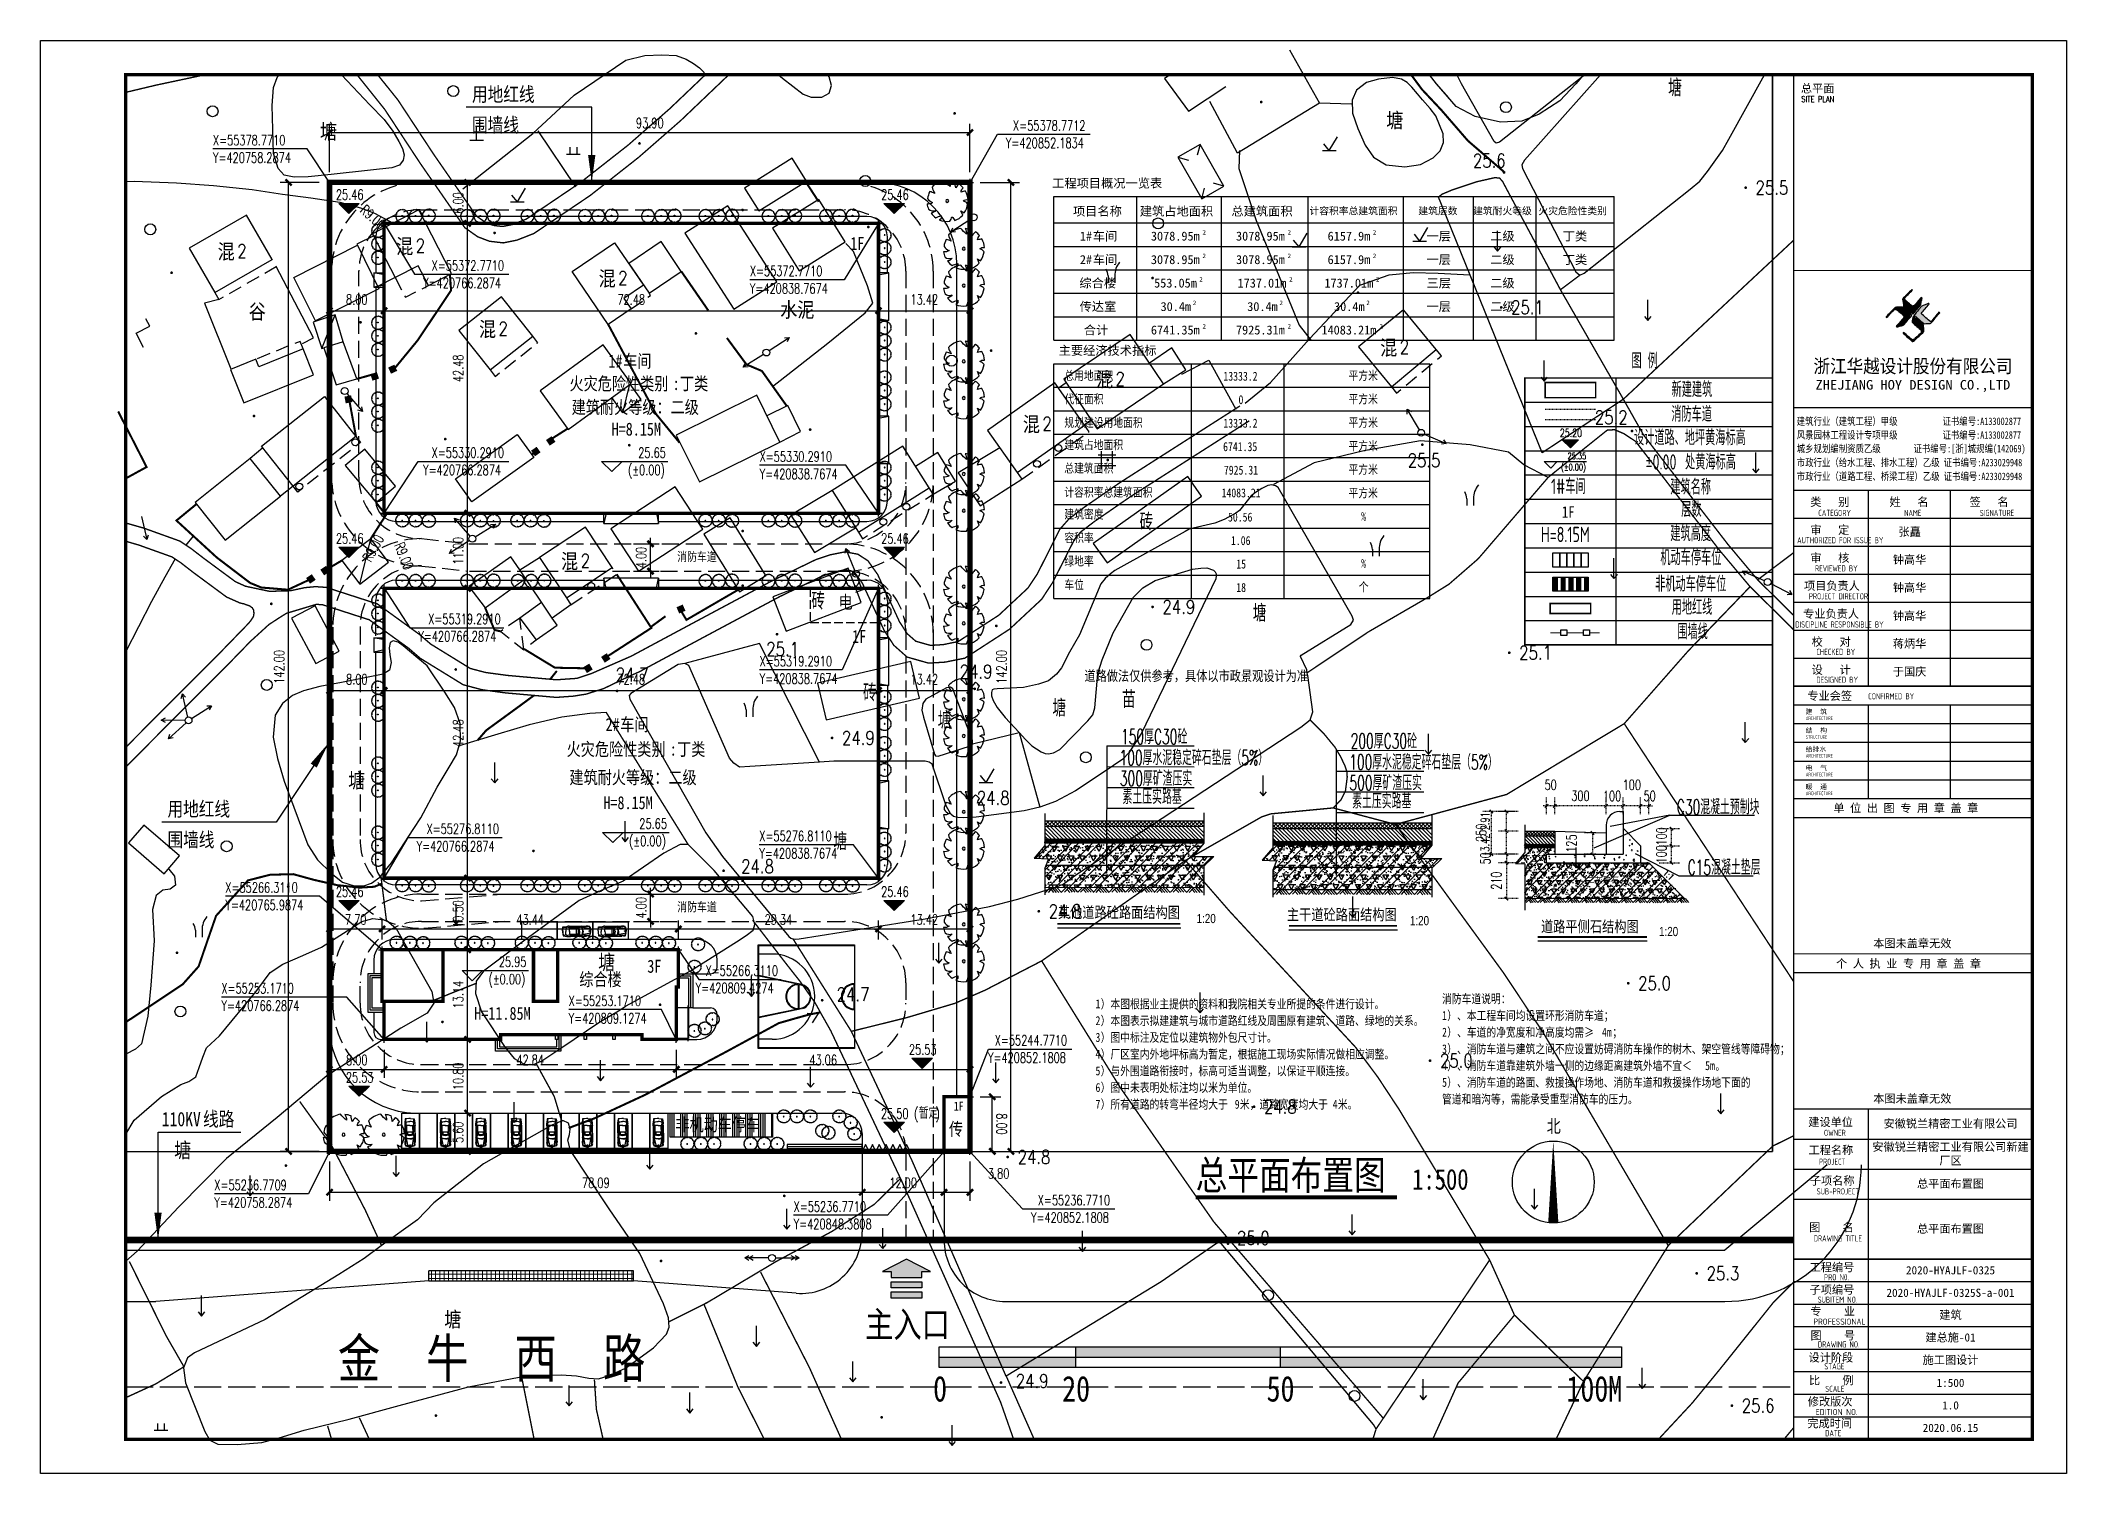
# Model space of a CAD drawing. Header units: millimetres. Extents: x 420716 to 421013, y 55190 to 55400.
import ezdxf
from ezdxf.enums import TextEntityAlignment as Align

# ---------------------------------------------------------------- set-up
doc = ezdxf.new("R2010")
doc.units = ezdxf.units.MM
for name, pattern in [('ACAD_ISO04W100', [30.5, 24, -3, 0.5, -3]), ('CENTER2', [1.125, 0.75, -0.125, 0.125, -0.125]), ('DASH', [0.35, 0.25, -0.1]), ('X2', [10, 8, -2]), ('X3', [5, 4, -1]), ('X5', [3, 2, -1])]:
    doc.linetypes.add(name, pattern=pattern)
for name, color, linetype in [('0 - 填充', 251, 'Continuous'), ('0 - 建筑控制线', 40, 'Continuous'), ('0 - 新建建筑', 7, 'Continuous'), ('0 - 消防车道', 40, 'Continuous'), ('0 - 绿化2', 74, 'Continuous'), ('0-建筑立面', 255, 'Continuous'), ('1', 1, 'Continuous'), ('15亩红线', 7, 'Continuous'), ('DIM_COOR', 171, 'Continuous'), ('DIM_ELEV', 171, 'Continuous'), ('DIM_LEAD', 171, 'Continuous'), ('DIM_SYMB', 171, 'Continuous'), ('DL1', 7, 'Continuous'), ('HYTK', 171, 'Continuous'), ('JMD', 8, 'Continuous'), ('JZD', 1, 'Continuous'), ('LV', 3, 'Continuous'), ('PKNG-TSRP', 83, 'Continuous'), ('PUB_DIM', 171, 'Continuous'), ('PUB_TEXT', 7, 'Continuous'), ('PUB_TITLE', 171, 'Continuous'), ('STAIR', 3, 'Continuous'), ('TK', 4, 'Continuous'), ('TREE', 74, 'Continuous'), ('体育设施', 7, 'Continuous'), ('围墙线', 32, 'Continuous'), ('地形图', 252, 'Continuous'), ('建筑轮廓', 255, 'Continuous'), ('建设布局', 7, 'Continuous'), ('新建建筑', 7, 'Continuous'), ('表格', 8, 'Continuous'), ('规划110kV线路', 255, 'Continuous'), ('道路', 5, 'Continuous'), ('道路线', 140, 'Continuous'), ('道路网', 7, 'Continuous')]:
    doc.layers.add(name, color=color, linetype=linetype)
doc.layers.add('0 - 已设计道路中心线', color=1, linetype='CENTER2', lineweight=50)
doc.layers.add('0 - 已设计道路边线', color=140, linetype='Continuous', lineweight=50)
doc.styles.add('-宋体', font='', dxfattribs={"width": 0.8})
doc.styles.add('_TCH_DIM', font='SIMPLEX', dxfattribs={"bigfont": 'GBCBIG'})
doc.styles.add('_TCH_DIM_T3', font='SIMPLEX', dxfattribs={"width": 0.705882, "bigfont": 'GBCBIG'})
doc.styles.add('DIM_FONT', font='SIMPLEX', dxfattribs={"width": 0.7, "bigfont": 'GBCBIG'})
doc.styles.add('DIM_FONT_T3', font='SIMPLEX', dxfattribs={"width": 0.705882, "bigfont": 'GBCBIG'})
doc.styles.add('HT', font='simhei.ttf', dxfattribs={"width": 0.8})
doc.styles.add('HZ', font='rs.shx', dxfattribs={"width": 0.8, "bigfont": 'hztxt.shx'})
doc.styles.add('HZ1', font='fsdb_e.shx', dxfattribs={"width": 0.9, "bigfont": 'hztxt.shx'})
doc.styles.add('HZTXT', font='TXT.shx', dxfattribs={"bigfont": 'HZTXT.shx'})
doc.styles.add('hztxt1', font='txt.shx', dxfattribs={"bigfont": 'hztxt.shx'})
doc.styles.add('ROMANS', font='ROMANS.shx', dxfattribs={"width": 0.8})
doc.styles.add('S', font='', dxfattribs={"width": 0.8})
doc.styles.get("Standard").update_dxf_attribs({"font": 'txt', "bigfont": 'gbcbig.shx'})
doc.styles.add('TSSD_REIN', font='tssdeng.shx', dxfattribs={"width": 0.7, "bigfont": 'tssdchn.shx'})
doc.styles.add('图签宋体', font='', dxfattribs={"height": 300})
doc.styles.add('图签黑体', font='simhei.ttf', dxfattribs={"height": 550})
doc.styles.add('宋体', font='', dxfattribs={"width": 0.8})
doc.styles.add('设计说明', font='tssdeng.shx', dxfattribs={"width": 0.7, "bigfont": 'tssdchn.shx'})
doc.styles.add('黑体', font='simhei.ttf')
doc.styles.get('-宋体').set_extended_font_data('SimSun')
doc.styles.get('S').set_extended_font_data('NSimSun')
doc.styles.get('图签宋体').set_extended_font_data('NSimSun')
doc.styles.get('宋体').set_extended_font_data('SimSun')
doc.linetypes.add('10421', pattern='A,2,[150,AAA.SHX,S=1,R=0,X=0,Y=1],1e-11', length=2)
doc.linetypes.add('1161', pattern='A,0,[149,AAA.SHX,S=0.15,R=0,X=0,Y=0],-1.6', length=1.6)
doc.linetypes.add('443', pattern='A,9.4,[169,AAA.SHX,S=1,R=0,X=0,Y=0.15],0.6', length=10)
doc.linetypes.add('FENCELINE2', pattern='A,6.35,-2.54,[132,ltypeshp.shx,S=2.54,R=0,X=-2.54,Y=0],-2.54,25.4', length=36.83)
doc.dimstyles.new('_TCH_ARCH_M_M&&1', dxfattribs={"dimtxt": 1.4875, "dimasz": 0.9, "dimexe": 1.25, "dimexo": 1.5, "dimgap": 0.63125, "dimtad": 1, "dimzin": 0, "dimdsep": 46, "dimtxsty": '_TCH_DIM_T3', "dimblk": 'ARCHTICK', "dimcen": 0.09, "dimclrt": 7, "dimazin": 2, "dimtfac": 1, "dimtix": 1, "dimtmove": 2, "dimatfit": 3, "dimfxl": 0, "dimtolj": 1, "dimtzin": 0, "dimarcsym": 0})
doc.dimstyles.new('DIMN500', dxfattribs={"dimscale": 5, "dimtxt": 300, "dimasz": 100, "dimexe": 250, "dimexo": 300, "dimgap": 150, "dimtad": 1, "dimlfac": 0.001, "dimzin": 0, "dimdsep": 46, "dimtxsty": 'DIM_FONT', "dimblk": 'ARCHTICK', "dimcen": 0.09, "dimclrt": 7, "dimazin": 2, "dimtfac": 1, "dimtmove": 2, "dimatfit": 3, "dimldrblk": 'ARCHTICK', "dimfxl": 0, "dimtolj": 1, "dimtzin": 0, "dimarcsym": 0})
doc.dimstyles.new('DIMN500$TCH&&500', dxfattribs={"dimtxt": 1275, "dimasz": 500, "dimexe": 1250, "dimexo": 1500, "dimgap": 862.5, "dimtad": 1, "dimlfac": 0.001, "dimzin": 0, "dimdsep": 46, "dimtxsty": 'DIM_FONT_T3', "dimblk": 'ARCHTICK', "dimcen": 0.09, "dimclrt": 7, "dimazin": 2, "dimtfac": 1, "dimtmove": 2, "dimatfit": 3, "dimldrblk": 'ARCHTICK', "dimfxl": 0, "dimtolj": 1, "dimtzin": 0, "dimarcsym": 0})

msp = doc.modelspace()

# ---------------------------------------------------------------- texts
at = {"layer": 'PUB_TEXT', "lineweight": -2}
for s, height, style, width, p in [('用地红线', 2.103, 'HT', 0.8, (420779.173, 55390.639)), ('围墙线', 2.103, 'HT', 0.8, (420779.173, 55386.135)), ('X=55378.7712', 1.4875, '_TCH_DIM', 0.705882, (420858.494, 55386.355)), ('X=55378.7710', 1.4875, '_TCH_DIM', 0.705882, (420741.205, 55384.214)), ('Y=420852.1834', 1.4875, '_TCH_DIM', 0.705882, (420857.444, 55383.809)), ('Y=420758.2874', 1.4875, '_TCH_DIM', 0.705882, (420741.205, 55381.66)), ('25.46', 1.4875, '_TCH_DIM', 0.705882, (420759.23, 55376.227)), ('25.46', 1.4875, '_TCH_DIM', 0.705882, (420839.148, 55376.227)), ('X=55372.7710', 1.4875, '_TCH_DIM', 0.705882, (420773.26, 55365.843)), ('Y=420766.2874', 1.4875, '_TCH_DIM', 0.705882, (420772.01, 55363.289)), ('Y=420838.7674', 1.4875, '_TCH_DIM', 0.705882, (420819.913, 55362.49)), ('X=55372.7710', 1.4875, '_TCH_DIM', 0.705882, (420819.913, 55365.044)), ('1#', 1.8987, '宋体', 0.8, (420799.175, 55351.642)), ('车间', 1.8987, '宋体', 0.8, (420801.336, 55351.642)), ('火灾危险性类别', 1.8987, '宋体', 0.8, (420793.461, 55348.341)), (':', 1.899, '宋体', 0.8, (420808.584, 55348.341)), ('丁类', 1.8987, '宋体', 0.8, (420809.664, 55348.341)), ('建筑耐火等级：二级', 1.8987, '宋体', 0.8, (420793.787, 55344.881)), ('H=8.15M', 1.8987, '宋体', 0.8, (420799.645, 55341.67)), ('Y=420766.2874', 1.4875, '_TCH_DIM', 0.705882, (420772.01, 55335.871)), ('X=55330.2910', 1.4875, '_TCH_DIM', 0.705882, (420773.26, 55338.425)), ('(%%P0.00)', 1.4875, '_TCH_DIM', 0.705882, (420802.05, 55335.876)), ('25.65', 1.4875, '_TCH_DIM', 0.705882, (420803.55, 55338.414)), ('X=55330.2910', 1.4875, '_TCH_DIM', 0.705882, (420821.337, 55337.849)), ('Y=420838.7674', 1.4875, '_TCH_DIM', 0.705882, (420821.337, 55335.295)), ('25.46', 1.4875, '_TCH_DIM', 0.705882, (420759.23, 55325.833)), ('25.46', 1.4875, '_TCH_DIM', 0.705882, (420839.148, 55325.833)), ('电', 1.899, '宋体', 0.8, (420832.917, 55316.332)), ('X=55319.2910', 1.4875, '_TCH_DIM', 0.705882, (420772.758, 55314.05)), ('Y=420766.2874', 1.4875, '_TCH_DIM', 0.705882, (420771.308, 55311.496)), ('1F', 1.8987, '宋体', 0.8, (420834.893, 55311.274)), ('X=55319.2910', 1.4875, '_TCH_DIM', 0.705882, (420821.336, 55307.851)), ('Y=420838.7674', 1.4875, '_TCH_DIM', 0.705882, (420821.336, 55305.297)), ('2#', 1.8987, '宋体', 0.8, (420798.749, 55298.374)), ('车间', 1.8987, '宋体', 0.8, (420800.909, 55298.374)), ('火灾危险性类别', 1.8987, '宋体', 0.8, (420793.044, 55294.759)), (':', 1.899, '宋体', 0.8, (420808.166, 55294.759)), ('丁类', 1.8987, '宋体', 0.8, (420809.247, 55294.759)), ('建筑耐火等级：二级', 1.8987, '宋体', 0.8, (420793.462, 55290.623)), ('用地红线', 2.103, 'HT', 0.8, (420734.537, 55285.894)), ('H=8.15M', 1.8987, '宋体', 0.8, (420798.435, 55286.922)), ('围墙线', 2.103, 'HT', 0.8, (420734.537, 55281.391)), ('X=55276.8110', 1.4875, '_TCH_DIM', 0.705882, (420772.507, 55283.29)), ('25.65', 1.4875, '_TCH_DIM', 0.705882, (420803.707, 55284.045)), ('X=55276.8110', 1.4875, '_TCH_DIM', 0.705882, (420821.294, 55282.248)), ('Y=420766.2874', 1.4875, '_TCH_DIM', 0.705882, (420771.057, 55280.736)), ('(%%P0.00)', 1.4875, '_TCH_DIM', 0.705882, (420802.207, 55281.507)), ('Y=420838.7674', 1.4875, '_TCH_DIM', 0.705882, (420821.294, 55279.694)), ('X=55266.3110', 1.4875, '_TCH_DIM', 0.705882, (420743.027, 55274.683)), ('25.46', 1.4875, '_TCH_DIM', 0.705882, (420759.23, 55274.081)), ('25.46', 1.4875, '_TCH_DIM', 0.705882, (420839.148, 55274.081)), ('Y=420765.9874', 1.4875, '_TCH_DIM', 0.705882, (420743.027, 55272.128)), ('(%%P0.00)', 1.4875, '_TCH_DIM', 0.705882, (420781.602, 55261.271)), ('25.95', 1.4875, '_TCH_DIM', 0.705882, (420783.102, 55263.808)), ('综合楼', 1.8987, '宋体', 0.8, (420794.903, 55261.024)), ('3F', 1.8987, '宋体', 0.8, (420804.878, 55262.947)), ('X=55266.3110', 1.4875, '_TCH_DIM', 0.705882, (420813.413, 55262.51)), ('X=55253.1710', 1.4875, '_TCH_DIM', 0.705882, (420742.445, 55259.922)), ('Y=420809.4274', 1.4875, '_TCH_DIM', 0.705882, (420811.963, 55259.956)), ('消防车道说明：', 1.3143, 'HT', 0.8, (420921.386, 55258.478)), ('Y=420766.2874', 1.4875, '_TCH_DIM', 0.705882, (420742.445, 55257.368)), ('H=11.85M', 1.8987, '宋体', 0.8, (420779.509, 55256.046)), ('Y=420809.1274', 1.4875, '_TCH_DIM', 0.705882, (420793.349, 55255.523)), ('X=55253.1710', 1.4875, '_TCH_DIM', 0.705882, (420793.349, 55258.077)), ('1', 1.314, 'HT', 0.8, (420870.577, 55257.717)), ('）本图根据业主提供的资料和我院相关专业所提的条件进行设计。', 1.31435, 'HT', 0.8, (420871.333, 55257.717)), ('1', 1.314, 'HT', 0.8, (420921.386, 55256.028)), ('）、本工程车间均设置环形消防车道；', 1.31435, 'HT', 0.8, (420922.142, 55256.028)), ('3', 1.314, 'HT', 0.8, (420870.577, 55252.817)), ('2', 1.314, 'HT', 0.8, (420870.577, 55255.267)), ('）本图表示拟建建筑与城市道路红线及周围原有建筑、道路、绿地的关系。', 1.31435, 'HT', 0.8, (420871.333, 55255.267)), ('）图中标注及定位以建筑物外包尺寸计。', 1.31435, 'HT', 0.8, (420871.333, 55252.817)), ('2', 1.314, 'HT', 0.8, (420921.386, 55253.578)), ('）、车道的净宽度和净高度均需≥', 1.31435, 'HT', 0.8, (420922.142, 55253.578)), ('4m', 1.3143, 'HT', 0.8, (420944.826, 55253.578)), ('；', 1.314, 'HT', 0.8, (420946.338, 55253.578)), ('25.53', 1.4875, '_TCH_DIM', 0.705882, (420843.232, 55250.947)), ('Y=420852.1808', 1.4875, '_TCH_DIM', 0.705882, (420854.812, 55249.749)), ('X=55244.7710', 1.4875, '_TCH_DIM', 0.705882, (420855.812, 55252.303)), ('4', 1.314, 'HT', 0.8, (420870.577, 55250.367)), ('）厂区室内外地坪标高为暂定，根据施工现场实际情况做相应调整。', 1.31435, 'HT', 0.8, (420871.333, 55250.367)), ('3', 1.314, 'HT', 0.8, (420921.386, 55251.128)), ('）、消防车道与建筑之间不应设置妨碍消防车操作的树木、架空管线等障碍物；', 1.31435, 'HT', 0.8, (420922.142, 55251.128)), ('25.53', 1.4875, '_TCH_DIM', 0.705882, (420760.692, 55246.86)), ('5', 1.314, 'HT', 0.8, (420870.577, 55247.917)), ('）与外围道路衔接时，标高可适当调整，以保证平顺连接。', 1.31435, 'HT', 0.8, (420871.333, 55247.917)), ('4', 1.314, 'HT', 0.8, (420921.386, 55248.678)), ('）、消防车道靠建筑外墙一侧的边缘距离建筑外墙不宜＜', 1.31435, 'HT', 0.8, (420922.142, 55248.678)), ('5m', 1.3143, 'HT', 0.8, (420959.948, 55248.678)), ('。', 1.314, 'HT', 0.8, (420961.461, 55248.678)), ('6', 1.314, 'HT', 0.8, (420870.577, 55245.467)), ('）图中未表明处标注均以米为单位。', 1.31435, 'HT', 0.8, (420871.333, 55245.467)), ('5', 1.314, 'HT', 0.8, (420921.386, 55246.228)), ('管道和暗沟等，需能承受重型消防车的压力。', 1.31435, 'HT', 0.8, (420921.386, 55243.778)), ('）、消防车道的路面、救援操作场地、消防车道和救援操作场地下面的', 1.31435, 'HT', 0.8, (420922.142, 55246.228)), ('110KV', 2.103, 'HT', 0.8, (420733.696, 55240.445)), ('线路', 2.103, 'HT', 0.8, (420739.745, 55240.445)), ('25.50', 1.4875, '_TCH_DIM', 0.705882, (420839.127, 55241.552)), ('(', 1.488, '_TCH_DIM', 0.705882, (420843.977, 55241.552)), (')', 1.488, '_TCH_DIM', 0.705882, (420847.135, 55241.552)), ('1F', 1.3291, '宋体', 0.8, (420849.804, 55242.729, -0.879)), ('7', 1.314, 'HT', 0.8, (420870.577, 55243.017)), ('）所有道路的转弯半径均大于', 1.31435, 'HT', 0.8, (420871.333, 55243.017)), ('9', 1.314, 'HT', 0.8, (420890.992, 55243.017)), ('米，道路宽度均大于', 1.3143, 'HT', 0.8, (420891.748, 55243.017)), ('4', 1.314, 'HT', 0.8, (420905.359, 55243.017)), ('米。', 1.3143, 'HT', 0.8, (420906.115, 55243.017)), ('非机动车停车', 1.8987, '宋体', 0.8, (420808.99, 55239.744)), ('传', 1.899, '宋体', 0.8, (420849.104, 55239.086)), ('北', 1.899, '宋体', 0.8, (420936.722, 55239.521)), ('总平面布置图', 4.2532, '宋体', 0.8, (420885.271, 55231.158)), ('1:500', 3.038, '-宋体', 0.8, (420917.004, 55231.158)), ('X=55236.7709', 1.4875, '_TCH_DIM', 0.705882, (420741.404, 55231.089)), ('X=55236.7710', 1.4875, '_TCH_DIM', 0.705882, (420862.115, 55228.875)), ('Y=420758.2874', 1.4875, '_TCH_DIM', 0.705882, (420741.404, 55228.535)), ('X=55236.7710', 1.4875, '_TCH_DIM', 0.705882, (420826.33, 55227.93)), ('Y=420852.1808', 1.4875, '_TCH_DIM', 0.705882, (420861.115, 55226.321)), ('Y=420848.3808', 1.4875, '_TCH_DIM', 0.705882, (420826.33, 55225.375)), ('主入口', 3.7975, '宋体', 0.8, (420836.802, 55209.51)), ('金', 5.696, '宋体', 0.8, (420759.499, 55203.588)), ('牛', 5.696, '宋体', 0.8, (420772.461, 55203.588)), ('西', 5.696, '宋体', 0.8, (420785.423, 55203.588)), ('路', 5.696, '宋体', 0.8, (420798.385, 55203.588))]:
    msp.add_text(s, height=height, dxfattribs=dict(at, style=style, width=width)).set_placement(p)
at = {"layer": 'PUB_TEXT', "lineweight": -2, "style": '黑体'}
for s, height, p in [('工程项目概况一览表', 1.3143, (420864.231, 55378.009)), ('项目名称', 1.3143, (420867.276, 55373.901)), ('建筑占地面积', 1.3143, (420877.073, 55373.901)), ('总建筑面积', 1.3143, (420890.511, 55373.901)), ('计容积率总建筑面积', 1.0515, (420901.94, 55374.076)), ('建筑层数', 1.0515, (420917.908, 55374.076)), ('建筑耐火等级', 1.0515, (420925.937, 55374.076)), ('火灾危险性类别', 1.0515, (420935.509, 55374.076)), ('1#', 1.3143, (420868.291, 55370.245)), ('车间', 1.3143, (420870.181, 55370.245)), ('3078.95m', 1.3143, (420878.703, 55370.245)), ('2', 0.657, (420886.265, 55371.12)), ('3078.95m', 1.3143, (420891.177, 55370.245)), ('2', 0.657, (420898.738, 55371.12)), ('6157.9m', 1.3143, (420904.606, 55370.245)), ('2', 0.657, (420911.222, 55371.12)), ('一层', 1.3143, (420919.094, 55370.245)), ('二级', 1.3143, (420928.441, 55370.245)), ('丁类', 1.3143, (420939.077, 55370.245)), ('2#', 1.3143, (420868.291, 55366.804)), ('车间', 1.3143, (420870.181, 55366.804)), ('3078.95m', 1.3143, (420878.703, 55366.804)), ('2', 0.657, (420886.265, 55367.679)), ('3078.95m', 1.3143, (420891.177, 55366.804)), ('2', 0.657, (420898.738, 55367.679)), ('6157.9m', 1.3143, (420904.606, 55366.804)), ('2', 0.657, (420911.222, 55367.679)), ('一层', 1.3143, (420919.094, 55366.804)), ('二级', 1.3143, (420928.441, 55366.804)), ('丁类', 1.3143, (420939.077, 55366.804)), ('综合楼', 1.3143, (420868.213, 55363.364)), ('553.05m', 1.3143, (420879.176, 55363.364)), ('2', 0.657, (420885.792, 55364.239)), ('1737.01m', 1.3143, (420891.407, 55363.364)), ('2', 0.657, (420898.968, 55364.239)), ('1737.01m', 1.3143, (420904.134, 55363.364)), ('2', 0.657, (420911.695, 55364.239)), ('三层', 1.3143, (420919.097, 55363.364)), ('二级', 1.3143, (420928.441, 55363.364)), ('传达室', 1.3143, (420868.247, 55359.923)), ('30.4m', 1.3143, (420880.121, 55359.923)), ('2', 0.657, (420884.847, 55360.798)), ('30.4m', 1.3143, (420892.824, 55359.923)), ('2', 0.657, (420897.55, 55360.798)), ('30.4m', 1.3143, (420905.551, 55359.923)), ('2', 0.657, (420910.277, 55360.798)), ('一层', 1.3143, (420919.094, 55359.923)), ('二级', 1.3143, (420928.441, 55359.923)), ('合计', 1.3143, (420868.864, 55356.483)), ('2', 0.657, (420886.265, 55357.358)), ('2', 0.657, (420898.738, 55357.358)), ('2', 0.657, (420912.211, 55357.358)), ('主要经济技术指标', 1.3143, (420865.18, 55353.494)), ('6741.35m', 1.3143, (420878.703, 55356.483)), ('7925.31m', 1.3143, (420891.177, 55356.483)), ('14083.21m', 1.3143, (420903.704, 55356.483))]:
    msp.add_text(s, height=height, rotation=0, dxfattribs=at).set_placement(p)
at = {"layer": 'PUB_TEXT', "lineweight": -2, "style": 'HT', "width": 0.8}
for s, height, p in [('总用地面积', 1.3143, (420866.015, 55349.816)), ('13333.2', 1.3143, (420889.33, 55349.713)), ('平方米', 1.3143, (420907.673, 55349.816)), ('代征面积', 1.3143, (420866.015, 55346.376)), ('0', 1.314, (420891.545, 55346.272)), ('平方米', 1.3143, (420907.673, 55346.376)), ('规划建设用地面积', 1.3143, (420866.015, 55342.935)), ('13333.2', 1.3143, (420889.33, 55342.832)), ('平方米', 1.3143, (420907.673, 55342.935)), ('建筑占地面积', 1.3143, (420866.015, 55339.675)), ('6741.35', 1.3143, (420889.286, 55339.391)), ('平方米', 1.3143, (420907.673, 55339.494)), ('总建筑面积', 1.3143, (420866.015, 55336.235)), ('7925.31', 1.3143, (420889.404, 55335.951)), ('平方米', 1.3143, (420907.673, 55336.054)), ('计容积率总建筑面积', 1.3143, (420866.015, 55332.716)), ('平方米', 1.3143, (420907.673, 55332.613)), ('14083.21', 1.3143, (420889.061, 55332.612)), ('建筑密度', 1.3143, (420866.015, 55329.495)), ('50.56', 1.3143, (420890.003, 55329.069)), ('%', 1.314, (420909.534, 55329.172)), ('容积率', 1.3143, (420866.015, 55326.055)), ('1.06', 1.3143, (420890.438, 55325.629)), ('绿地率', 1.3143, (420866.015, 55322.614)), ('15', 1.3143, (420891.217, 55322.188)), ('%', 1.314, (420909.534, 55322.291)), ('车位', 1.3143, (420866.015, 55319.173)), ('18', 1.3143, (420891.214, 55318.747)), ('个', 1.314, (420909.171, 55318.851))]:
    msp.add_text(s, height=height, rotation=0, dxfattribs=at).set_placement(p)
at = {"layer": 'PUB_TEXT', "color": 0, "lineweight": -2, "style": 'HT', "width": 0.8}
msp.add_text('道路做法仅供参考，具体以市政景观设计为准', height=1.50211, rotation=359.96624, dxfattribs=at).set_placement((420868.955, 55305.715))
at = {"layer": 'PUB_TEXT', "lineweight": -2, "style": '_TCH_DIM'}
msp.add_text('暂定', height=1.6879, dxfattribs=at).set_placement((420844.677, 55241.552))

# ---------------------------------------------------------------- blocks, each defined once
blk = doc.blocks.new('cp')
blk.add_line((49359.91, 21065.08), (49359.91, 21065.08))
at = {"layer": '围墙线', "linetype": 'Continuous'}
for p, q in [((49359.91, 21072.08), (49358.91, 21071.58)), ((49358.91, 21071.58), (49359.91, 21071.08)), ((49359.91, 21071.08), (49358.91, 21070.58)), ((49358.91, 21070.58), (49359.91, 21070.08)), ((49359.91, 21070.08), (49358.91, 21069.58)), ((49358.91, 21069.58), (49359.91, 21069.08)), ((49359.91, 21069.08), (49358.91, 21068.58)), ((49359.91, 21069.08), (49358.91, 21068.58)), ((49358.91, 21068.58), (49359.91, 21068.08)), ((49358.91, 21068.58), (49359.91, 21068.08)), ((49359.91, 21068.08), (49358.91, 21067.58)), ((49358.91, 21067.58), (49359.91, 21067.08)), ((49359.91, 21067.08), (49358.91, 21066.58)), ((49358.91, 21066.58), (49359.91, 21066.08)), ((49359.91, 21066.08), (49358.91, 21065.58)), ((49358.91, 21065.58), (49359.91, 21065.08)), ((49359.91, 21065.08), (49358.91, 21065.08)), ((49358.91, 21065.08), (49358.91, 21054.08)), ((49359.26, 21065.08), (49359.26, 21054.08)), ((49359.56, 21065.08), (49359.56, 21054.08)), ((49359.91, 21054.08), (49359.91, 21065.08)), ((49358.91, 21054.08), (49359.91, 21054.08))]:
    blk.add_line(p, q, dxfattribs=at)
blk = doc.blocks.new('$plan$00003853')
at = {"layer": '0 - 绿化2'}
blk.add_lwpolyline([(227, 1020, -0.0647787), (482, 928, -0.1405018), (396, 691, 0.0226934), (675, 782, -0.0794517), (887, 533, 0.1678905), (592, 468, 0.0273152), (999, 345, -0.1722772), (998, -362, -0.0667229), (654, -389, -0.0623047), (849, -572, -0.091342), (592, -836, -0.1434388), (285, -705, 0.2132934), (366, -986, -0.068191), (89, -1047, -0.2787536), (-132, -757, 0.2212102), (-146, -1029, -0.0810685), (-464, -929, 0.0348218), (-501, -626, 0.431768), (-644, -818, -0.134445), (-967, -375, -0.0548289), (-808, -178, 0.035323), (-1051, -141, -0.1158472), (-1001, 342), (-767, 368), (-931, 457, -0.1207895), (-611, 836, -0.1929538), (-378, 705, 0.2486704), (-432, 953, -0.109754), (15, 1047, -0.045563), (77, 823, 0.1661264)], format="xyb", close=True, dxfattribs=at)
blk.add_circle((13, -7), 75.6, dxfattribs=at)
blk = doc.blocks.new('JTTT')
h = blk.add_hatch(color=1)
h.paths.add_polyline_path([(-3, -2.4), (-3, -3.6), (3, -3.6), (3, -2.4), (4.7, -2.4), (0, 0), (-4.7, -2.4)])
h.paths.add_polyline_path([(3, -5.6), (-3, -5.6), (-3, -4.4), (3, -4.4)])
h.paths.add_polyline_path([(3, -7.6), (-3, -7.6), (-3, -6.4), (3, -6.4)])
blk.add_lwpolyline([(-3, -2.4), (-3, -3.6), (3, -3.6), (3, -2.4), (4.7, -2.4), (0, 0), (-4.7, -2.4), (-3, -2.4)])
for points in [[(3, -5.6), (-3, -5.6), (-3, -4.4), (3, -4.4)], [(3, -7.6), (-3, -7.6), (-3, -6.4), (3, -6.4)]]:
    blk.add_lwpolyline(points, close=True)
blk = doc.blocks.new('BRANCHD', base_point=(0.5, 0.5))
for p, q in [((0.95, 0.74), (0.93, 0.75)), ((0.96, 0.69), (0.95, 0.74)), ((0.97, 0.69), (0.96, 0.69)), ((0.99, 0.67), (0.97, 0.69)), ((0.97, 0.59), (0.99, 0.59)), ((0.97, 0.57), (0.97, 0.59)), ((1.01, 0.55), (0.97, 0.57)), ((0.98, 0.65), (0.99, 0.67)), ((1, 0.62), (0.98, 0.65)), ((0.99, 0.59), (1, 0.62)), ((1, 0.5), (1.01, 0.52)), ((1.01, 0.52), (1.01, 0.55))]:
    blk.add_line(p, q)
blk = doc.blocks.new('M_F16')
at = {"xscale": 1016, "yscale": 1016, "zscale": 1016}
for rotation in [150, 180, 120, 90, 59.99999999999999, 30, 330.0000000000001, 210, 240, 270, 300.0000000000001]:
    blk.add_blockref('BRANCHD', (3, 9), dxfattribs=dict(at, rotation=rotation))
blk.add_blockref('BRANCHD', (3, 9), dxfattribs=at)
at = {"width": 0.8, "flags": 9}
for tag in ['YSIZE', 'XSIZE']:
    blk.add_attdef(tag, (0, 0), '', height=0.2, dxfattribs=at)
blk = doc.blocks.new('SHU1')
at = {"layer": 'LV'}
for radius in [137, 92.1]:
    blk.add_circle((214, 644), radius, dxfattribs=at)
at = {"layer": 'LV', "xscale": 4.5, "yscale": 4.5, "zscale": 4.5}
blk.add_blockref('M_F16', (267, 678), dxfattribs=at)
blk = doc.blocks.new('A$C7F6F64A1')
h = blk.add_hatch(color=256)
h.paths.add_polyline_path([(20.95, 7.35), (0.95, 7.35), (0.95, 5.85), (20.95, 5.85)])
h.paths.add_polyline_path([(50.95, 8.85), (20.95, 8.85), (20.95, 7.35), (50.95, 7.35)])
h.paths.add_polyline_path([(100.95, 7.35), (50.95, 7.35), (50.95, 5.85), (100.95, 5.85)])
for p, q in [((0.95, 5.85), (0.95, 8.85)), ((0.95, 7.35), (100.95, 7.35)), ((20.95, 5.85), (20.95, 8.85)), ((50.95, 5.85), (50.95, 8.85))]:
    blk.add_line(p, q)
blk.add_lwpolyline([(0.95, 8.85), (100.95, 8.85), (100.95, 5.85), (0.95, 5.85)], close=True)
at = {"layer": 'PUB_TEXT', "lineweight": -2, "style": 'HT', "width": 0.8}
for s, height, p in [('0', 3.76, (0.04, 0.85)), ('20', 3.755, (18.96, 0.85)), ('50', 3.755, (48.93, 0.85)), ('100M', 3.755, (92.89, 0.85))]:
    blk.add_text(s, height=height, dxfattribs=at).set_placement(p)
blk = doc.blocks.new('gc170')
at = {"linetype": 'Continuous'}
blk.add_circle((0, 0), 0.5, dxfattribs=at)
blk = doc.blocks.new('gc111')
for p, q in [((-1, 0), (1, 0)), ((0, 0), (0, 2))]:
    blk.add_line(p, q)
blk = doc.blocks.new('gc002')
at = {"const_width": 1}
blk.add_lwpolyline([(-0.5, 0), (0.5, 0)], dxfattribs=at)
blk = doc.blocks.new('gc013a')
at = {"linetype": 'Continuous'}
blk.add_line((0.5, 0), (4, 0), dxfattribs=at)
at = {"linetype": 'Continuous', "flags": 128}
for points in [[(2.77, 0.35), (3.38, 0), (2.77, -0.35)], [(3.39, 0.35), (4, 0), (3.39, -0.35)]]:
    blk.add_lwpolyline(points, dxfattribs=at)
blk = doc.blocks.new('gc013b')
at = {"linetype": 'Continuous'}
blk.add_line((0.5, 0), (4, 0), dxfattribs=at)
at = {"linetype": 'Continuous', "flags": 128}
blk.add_lwpolyline([(3.39, 0.35), (4, 0), (3.39, -0.35)], dxfattribs=at)
blk = doc.blocks.new('gc146')
for p, q in [((-1.3, 0.8), (1.3, 0.8)), ((-0.8, -1.3), (-0.8, 1.3)), ((0.8, -1.3), (0.8, 1.3)), ((-1.3, -0.8), (1.3, -0.8))]:
    blk.add_line(p, q)
blk = doc.blocks.new('gc246')
for p, q in [((-0.5, 1), (-0.5, 0)), ((0.5, 1), (0.5, 0))]:
    blk.add_line(p, q)
for centre, radius, start, end in [((3.4, 1.11), 2.91, 139.3312, 182.0887), ((-2.94, 0.81), 2.45, 4.3743, 29.0242)]:
    blk.add_arc(centre, radius, start, end)
blk = doc.blocks.new('gc120')
for p, q in [((0, 0), (0, 3)), ((-0.5, 0.6), (0, 0)), ((0, 0), (0.5, 0.6))]:
    blk.add_line(p, q)
blk = doc.blocks.new('gc122')
blk.add_circle((0, 0), 0.8)
blk = doc.blocks.new('gc119')
for p, q in [((-1, 0), (1, 0)), ((-0.5, 1), (-0.5, 0)), ((0.5, 1), (0.5, 0))]:
    blk.add_line(p, q)
blk = doc.blocks.new('gc123')
for p, q in [((-1, 0), (1, 0)), ((0, 0), (-0.8, 1)), ((0, 0), (1.2, 2))]:
    blk.add_line(p, q)
blk = doc.blocks.new('GC200')
at = {"linetype": 'Continuous', "const_width": 0.2, "flags": 128}
blk.add_lwpolyline([(-0.1, 0, 1), (0.1, 0, 1)], format="xyb", close=True, dxfattribs=at)
blk = doc.blocks.new('DX')
at = {"layer": '地形图', "color": 250, "linetype": '1161', "flags": 128}
for points, elevation in [([(420777.81, 55377.83), (420788.09, 55385.94), (420794.17, 55391.55), (420801.74, 55396.67), (420804.49, 55397.39), (420807.01, 55397.47), (420809.09, 55397.37), (420810.57, 55396.85), (420811.63, 55396.21), (420812.53, 55395.54), (420813.15, 55394.95), (420813.3, 55394.53)], 26.36), ([(420899.03, 55398.22), (420903.43, 55390.37), (420891.41, 55383.04), (420887.33, 55390.61)], 26.02), ([(420754.32, 55355.14), (420755.93, 55356.01), (420750.48, 55366.44)], 26.31), ([(420892.5, 55346.4), (420896.22, 55349.43), (420901.94, 55355.84), (420909.33, 55363.73), (420913.62, 55365.25), (420917.14, 55365.57), (420920.83, 55365.46), (420925.46, 55365.25)], 24.7), ([(420742.06, 55361.59), (420739.98, 55361.08), (420743.82, 55351.43)], 26.49), ([(420883.23, 55350.67), (420887.18, 55352.73), (420891.15, 55345.53)], 25.45)]:
    blk.add_lwpolyline(points, dxfattribs=dict(at, elevation=elevation))
at = {"layer": '地形图', "color": 250, "linetype": 'Continuous', "flags": 128}
for points, const_width, elevation in [([(420728.42, 55391.97), (420732.96, 55393.05), (420740.08, 55394.56)], 0.2, 24.92), ([(420765.34, 55394.56), (420768.31, 55390.86), (420773.58, 55382.86), (420779.82, 55373.85), (420781.13, 55372.92), (420782.3, 55372.47)], 0.2, 26.65), ([(420781.81, 55370.14), (420783.77, 55369.91), (420785.79, 55370.32), (420788.26, 55371.29), (420796.51, 55376.86), (420803.6, 55382.44), (420809.78, 55387.84), (420816.83, 55394.56)], 0.2, 24.92), ([(420802.43, 55306.49), (420803.64, 55307.02), (420813.73, 55312.43), (420824.29, 55318.07), (420830.52, 55321.08), (420832.34, 55321.69), (420833.89, 55322.01), (420834.77, 55321.84), (420835.4, 55321.43), (420836.41, 55320.02), (420839.58, 55313.15), (420841.01, 55310.94), (420842.96, 55309.21), (420846.11, 55308.32), (420848.56, 55308.47), (420851.43, 55309.05), (420857.99, 55313.3), (420862.68, 55317.67), (420864.3, 55320.14), (420867.52, 55326.49), (420868.47, 55327.59), (420870.43, 55329.08), (420875.68, 55332.7), (420893.13, 55343.84)], 0.2, 25.97), ([(420728.42, 55326.18), (420730.32, 55325.63), (420735.18, 55323.89), (420736.46, 55323.05), (420738.29, 55321.63), (420743.19, 55318.01), (420745.17, 55317.13), (420745.69, 55317.02), (420746.57, 55316.71), (420746.97, 55316.42), (420747.16, 55316.09), (420747.19, 55315.81)], 0.2, 26.61), ([(420728.42, 55293.08), (420733.48, 55298.18), (420742.96, 55307.66), (420746.73, 55311.54), (420749.39, 55313.96), (420750.77, 55314.87), (420751.97, 55315.62), (420756.37, 55316.94), (420757.3, 55316.87), (420764.12, 55314.67), (420769.85, 55310.53), (420771.62, 55309.01), (420777.89, 55305.15), (420780.65, 55304.42), (420784.07, 55303.96), (420791.52, 55303.3), (420794.03, 55303.48), (420795.91, 55303.78), (420798.48, 55304.59), (420802.43, 55306.49)], 0.2, 25.97), ([(420790.64, 55305.96), (420791.61, 55307.18)], 0.3, 25), ([(420779.99, 55297), (420781.27, 55298.48), (420786.36, 55302.19), (420788.26, 55303.59)], 0.3, 25), ([(420728.42, 55255.71), (420729.61, 55256.48), (420736.78, 55261.26), (420739.1, 55263.87), (420740.4, 55267.66), (420741.66, 55271.29), (420746.33, 55276.48), (420749.6, 55277.31), (420752.99, 55277.39), (420755.96, 55276.57), (420759.42, 55275.78), (420762.73, 55275.42), (420764.86, 55275.55), (420765.96, 55276)], 0.3, 25), ([(420765.82, 55277.16), (420766.62, 55270.67)], 0.2, 25.12), ([(420773.49, 55258.87), (420776.23, 55259.98), (420779.76, 55261.38)], 0.2, 24.91), ([(420793.35, 55240.19), (420797.13, 55241.61), (420804.59, 55245.07), (420816.41, 55251.35), (420824.15, 55255.56), (420826.55, 55256.25), (420828.54, 55256.8), (420830.26, 55257.15)], 0.3, 24.31), ([(420788.58, 55249.64), (420791.24, 55244.79), (420792.35, 55241.11)], 0.2, 24.45), ([(420765.93, 55222.93), (420763.52, 55228.18), (420758.73, 55237.38), (420753.92, 55244.08)], 0.2, 24.48), ([(420807.99, 55211.77), (420813.68, 55214.62), (420823.75, 55220.62), (420831.97, 55225.05), (420838.16, 55229.01), (420841.99, 55232.79)], 0.2, 24.33), ([(420728.94, 55220.63), (420734.32, 55209.77), (420736.94, 55205.21)], 0.2, 24.53), ([(420821.48, 55219.08), (420828.65, 55205.06), (420833.34, 55194.56)], 0.2, 24.47), ([(420822.03, 55194.56), (420818.2, 55202.13), (420813.2, 55214.32)], 0.2, 24.39), ([(420736.94, 55205.2), (420732.8, 55202.68), (420728.42, 55200.67)], 0.2, 24.44), ([(420788.31, 55194.56), (420788.23, 55194.82), (420786.47, 55203.64)], 0.2, 24.08), ([(420797.12, 55203.31), (420797.41, 55198.96), (420798.4, 55194.56)], 0.2, 23.96)]:
    blk.add_lwpolyline(points, dxfattribs=dict(at, const_width=const_width, elevation=elevation))
for points, elevation in [([(420764.31, 55380.56), (420758.51, 55379.91), (420755.18, 55379.57), (420753.13, 55379.55), (420751.66, 55379.84), (420750.76, 55380.82), (420750.06, 55383.01), (420749.9, 55390.06), (420750.07, 55392.66), (420750.6, 55394.14), (420750.91, 55394.56)], 25.92), ([(420760.03, 55394.56), (420764.2, 55390.16), (420766.28, 55388), (420767.59, 55386.27), (420768.47, 55384.75), (420768.97, 55383.75), (420769.21, 55382.82), (420769.1, 55382.05), (420768.55, 55381.3), (420767.4, 55380.9), (420764.31, 55380.56)], 25.92), ([(420824.11, 55394.56), (420824.68, 55394.05), (420827.71, 55391.72), (420828.91, 55391.28), (420830.47, 55391.25), (420831.55, 55391.84), (420831.88, 55392.95), (420831.55, 55394.26), (420831.35, 55394.56)], 25.92), ([(420920.49, 55388.52), (420919.65, 55389.62), (420918.54, 55390.88), (420917.77, 55391.76), (420916.94, 55392.74), (420916.29, 55393.43), (420915.45, 55393.91), (420914.13, 55394.16), (420912.06, 55393.91), (420910.29, 55393.4), (420908.83, 55392.31), (420908.19, 55390.84), (420908.27, 55388.93), (420909.04, 55386.66), (420910.13, 55384.24), (420911.31, 55382.47), (420913.17, 55381.33), (420915.92, 55381.03), (420918.24, 55381.41), (420920.06, 55382.36), (420921.1, 55383.4), (420921.61, 55384.64), (420921.55, 55385.91), (420920.49, 55388.52)], 25.81), ([(420922.38, 55391.15), (420920.56, 55393.23), (420919.56, 55394.56)], 26), ([(420942.1, 55394.56), (420940.98, 55393.24), (420938.66, 55390.75), (420935.63, 55388.75), (420933.07, 55387.76), (420929.94, 55387.58), (420926.24, 55388.41), (420923.47, 55389.9), (420920.56, 55393.23), (420919.56, 55394.56)], 26), ([(420728.42, 55378.9), (420729.66, 55378.93), (420735.85, 55378.7), (420741.29, 55378.33), (420746.94, 55377.73), (420751.39, 55377.05), (420755.55, 55376.49), (420759.79, 55375.89), (420762.83, 55375.06), (420764.88, 55374.24), (420767.52, 55372.86)], 26), ([(420764.78, 55370.92), (420762.3, 55369.74)], 28.65), ([(420767.92, 55364.83), (420765.33, 55363.54)], 28.6), ([(420760.27, 55355.43), (420759.11, 55359.35), (420755.9, 55358.31), (420757.14, 55354.41), (420757.44, 55354.51)], 28.11), ([(420757.14, 55354.41), (420759.11, 55359.35)], 28.11), ([(420866.26, 55349.42), (420865.14, 55348.62)], 28.62), ([(420748.52, 55339.87), (420746.65, 55338.31)], 29.18), ([(420752.95, 55334.26), (420751.08, 55332.78)], 28.81), ([(420737.28, 55325.59), (420738.3, 55326.89)], 26), ([(420728.42, 55310), (420732.26, 55317.41), (420734.19, 55320.99), (420735.73, 55323.66)], 26), ([(420774.05, 55290.15), (420775.83, 55293.05), (420776.91, 55294.89), (420777.51, 55296.92), (420777.42, 55299.49), (420776.59, 55301.8), (420775.18, 55304.07), (420772.59, 55307.93), (420771.23, 55309.06), (420770.03, 55310.09), (420769.08, 55310.84), (420768.35, 55311.41), (420767.61, 55311.61), (420767.16, 55311.33), (420767.02, 55310.57), (420767.13, 55309.53), (420767.34, 55308.41), (420767.08, 55307.3), (420766.15, 55306.68), (420760.04, 55305.48), (420756.87, 55304.9), (420754.49, 55304.25), (420752.86, 55303.59), (420751.4, 55302.42), (420750.33, 55300.71), (420750.04, 55297.45), (420750.65, 55294.36), (420751.66, 55291.01), (420755.11, 55281.67), (420756.52, 55279.49), (420758.51, 55277.54), (420760.2, 55276.23), (420761.92, 55275.69), (420763.32, 55275.69), (420764.46, 55276.05), (420765.66, 55276.97), (420767.36, 55279.03), (420770.67, 55284.1), (420771.68, 55285.63), (420774.05, 55290.15)], 25.03), ([(420798.9, 55301.1), (420796.45, 55300.95), (420792.37, 55300.38), (420787.54, 55299.26), (420782.96, 55297.9), (420777.3, 55296.19)], 24.9), ([(420801.68, 55258.05), (420811.2, 55263.25), (420817.97, 55267.5), (420819.39, 55268.4), (420820.4, 55269.18), (420820.63, 55270.01), (420820.34, 55271.17), (420814.66, 55277.92), (420810.85, 55281.76), (420809.7, 55281.74), (420807.28, 55280.48), (420801.33, 55276.38), (420798.13, 55275.01), (420794.88, 55273.55), (420786.9, 55267.72), (420780.87, 55263.2), (420779.78, 55261.72), (420779.67, 55259.92), (420780.59, 55257.2), (420784.05, 55252.01), (420785.38, 55250.36), (420786.91, 55249.5), (420788.07, 55249.44), (420789.39, 55250.06), (420792.34, 55252), (420797.75, 55255.65), (420800.88, 55257.53), (420801.68, 55258.05)], 24.66), ([(420728.42, 55239.31), (420729.67, 55241.32), (420733.67, 55244.83), (420736.47, 55246.57), (420737.67, 55247.02), (420738.69, 55247.71), (420739.19, 55249.05), (420739.7, 55250.56), (420740.27, 55251.93), (420742.15, 55253.69), (420747.51, 55260.16), (420749.59, 55262.99), (420751.46, 55264.19), (420754.37, 55265.47), (420757.12, 55266.67), (420763.04, 55270.44), (420764.66, 55270.89), (420766.63, 55270.67), (420768.08, 55269.42), (420773.27, 55260.19), (420773.57, 55258.48), (420772.58, 55257.04), (420768.75, 55254.83), (420757.88, 55247.85), (420750.6, 55241.71), (420743.17, 55235.71), (420736.2, 55228.65), (420730.1, 55222.12), (420728.42, 55220.68)], 24.62), ([(420792.23, 55204.01), (420794.48, 55203.85), (420796.31, 55203.52), (420797.72, 55203.45), (420799.3, 55203.9), (420801.7, 55205.02), (420805.8, 55207.98), (420806.72, 55208.94), (420807.68, 55209.98), (420808.08, 55211.01), (420807.97, 55212.38), (420807.27, 55214.43), (420803.78, 55221.79), (420799.3, 55228.37), (420793.64, 55236.91), (420793.24, 55238.4), (420793.48, 55239.25), (420793.57, 55240), (420793.3, 55240.91), (420792.47, 55241.28), (420790.87, 55240.59), (420780.84, 55234.94), (420773.57, 55229.21), (420771.17, 55226.75), (420765.86, 55222.92), (420763.38, 55221.08), (420759.64, 55218.7), (420748.84, 55212.11), (420738.48, 55207.24), (420737.46, 55206.49), (420736.87, 55205.04), (420737.19, 55202.86), (420739.99, 55195.69), (420740.76, 55194.43), (420741.94, 55193.87), (420744.74, 55193.82), (420748.37, 55194.08), (420750.9, 55194.81), (420754.56, 55195.9), (420761.19, 55197.53), (420768.48, 55199.52), (420778.64, 55202.28), (420786.1, 55203.69), (420788.07, 55203.93), (420792.23, 55204.01)], 24.07), ([(420764.14, 55194.56), (420762.68, 55197.7)], 23.81), ([(420757.99, 55196.53), (420758.6, 55194.56)], 24.07)]:
    blk.add_lwpolyline(points, dxfattribs=dict(at, elevation=elevation))
at = {"layer": '地形图', "color": 250, "linetype": 'X2', "const_width": 0.2, "flags": 128}
for points, elevation in [([(420762.31, 55394.56), (420766.39, 55389.46), (420771.61, 55381.53), (420778.11, 55372.15), (420780, 55370.81), (420781.73, 55370.15), (420781.81, 55370.14)], 24.92), ([(420782.3, 55372.47), (420783.67, 55372.31), (420785.11, 55372.6), (420787.15, 55373.4), (420795.11, 55378.78), (420802.09, 55384.26), (420808.18, 55389.59), (420813.4, 55394.56)], 26.65), ([(420891.75, 55346.01), (420874.26, 55334.84), (420868.92, 55331.16), (420866.71, 55329.48), (420865.36, 55327.95), (420862.07, 55321.43), (420860.69, 55319.34), (420856.4, 55315.34), (420850.44, 55311.48), (420848.23, 55311.03), (420846.39, 55310.92), (420844.23, 55311.53), (420842.98, 55312.63), (420841.84, 55314.39), (420838.64, 55321.32), (420837.22, 55323.32), (420835.75, 55324.28), (420833.88, 55324.63), (420831.67, 55324.19), (420829.54, 55323.47), (420823.12, 55320.36), (420812.52, 55314.7), (420802.52, 55309.34), (420796.79, 55306.84)], 24.92), ([(420796.79, 55306.84), (420794.58, 55306.09), (420791.54, 55305.88), (420784.36, 55306.52), (420781.16, 55306.95), (420778.92, 55307.54), (420773.14, 55311.1), (420771.44, 55312.55), (420765.3, 55317), (420757.8, 55319.42), (420756.23, 55319.53), (420754.66, 55319.38), (420752.56, 55318.93), (420749.52, 55318.84), (420747.75, 55319.21), (420745.97, 55319.59), (420744.5, 55320.25), (420739.84, 55323.69), (420737.96, 55325.14), (420736.34, 55326.21), (420731.11, 55328.09), (420728.42, 55328.86)], 24.92), ([(420747.19, 55315.81), (420747.21, 55315.59), (420747.13, 55315.14), (420746.83, 55314.67), (420746.47, 55314.2), (420741.51, 55309.09), (420732.03, 55299.62), (420728.42, 55295.98)], 26.61)]:
    blk.add_lwpolyline(points, dxfattribs=dict(at, elevation=elevation))
at = {"layer": '地形图', "color": 250, "linetype": 'Continuous', "flags": 128}
for points in [[(420881.53, 55394.56), (420880.71, 55394), (420884.19, 55389.23), (420889.68, 55392.85)], [(420944.6, 55394.56), (420933.45, 55382.02), (420933.06, 55381.36), (420933.17, 55380.8), (420941, 55365.67), (420941.58, 55365.17), (420942.24, 55365.45), (420957.78, 55377.79), (420959.19, 55378.94), (420960.3, 55380.38), (420962.51, 55383.47), (420963.44, 55385.12), (420968.63, 55394.56)], [(420821.24, 55374.6), (420828.23, 55378.96), (420826.13, 55382.32), (420819.14, 55377.95), (420821.24, 55374.6)], [(420885.9, 55384.31), (420882.66, 55382.45), (420886.16, 55376.37), (420889.4, 55378.23), (420885.9, 55384.31)], [(420882.66, 55382.45), (420884.2, 55382.03)], [(420885.9, 55384.31), (420885.48, 55382.77)], [(420889.4, 55378.23), (420887.86, 55378.65)], [(420827.12, 55365.81), (420833.9, 55370.04), (420830.02, 55376.27), (420823.24, 55372.05), (420827.12, 55365.81)], [(420886.16, 55376.37), (420886.58, 55377.91)], [(420746.13, 55373.98), (420737.72, 55369.13), (420741.46, 55362.63), (420749.88, 55367.48), (420746.13, 55373.98)], [(420776.18, 55365.41), (420771.39, 55374.73), (420764.61, 55371.25), (420767.92, 55364.83)], [(420823.88, 55364.22), (420816.7, 55375.34), (420810.4, 55371.32), (420817.56, 55360.21), (420823.88, 55364.22)], [(420762.3, 55369.74), (420762.83, 55368.66)], [(420800.08, 55369.94), (420804.32, 55363.71), (420801.45, 55361.77), (420802.51, 55360.22), (420799.14, 55357.94), (420793.86, 55365.71), (420800.08, 55369.94)], [(420805.13, 55362.52), (420809.86, 55365.73), (420806.9, 55370.09), (420802.17, 55366.88), (420805.13, 55362.52)], [(420762.39, 55369.56), (420765.52, 55363.16), (420756.24, 55358.48), (420753.05, 55364.83), (420762.39, 55369.56)], [(420772.79, 55363.66), (420771.29, 55366.56), (420767.92, 55364.83)], [(420772.79, 55363.66), (420776.18, 55365.41)], [(420777.26, 55357.09), (420781.84, 55351.29), (420788.07, 55356.22), (420783.49, 55362.01), (420777.26, 55357.09)], [(420731.02, 55354.56), (420729.94, 55356.66), (420731.93, 55357.69), (420731.38, 55358.76)], [(420909.12, 55354.66), (420913.95, 55348.82), (420920.54, 55354.28), (420915.71, 55360.12), (420909.12, 55354.66)], [(420757.44, 55354.51), (420759.25, 55349.12), (420762.3, 55349.97), (420760.27, 55355.43), (420757.44, 55354.51)], [(420798.4, 55354.96), (420789.15, 55348.22), (420793.27, 55342.57), (420802.51, 55349.31), (420798.4, 55354.96)], [(420875.67, 55356.48), (420865.92, 55349.92), (420870.8, 55342.68), (420880.54, 55349.24), (420875.67, 55356.48)], [(420743.76, 55351.35), (420745.75, 55346.45), (420755.95, 55350.58), (420754.42, 55354.37), (420747.92, 55351.74), (420747.47, 55352.85), (420743.76, 55351.35)], [(420880.54, 55349.24), (420883.82, 55351.3), (420881.79, 55354.51), (420878.49, 55352.29)], [(420802.33, 55349.18), (420803.95, 55346.95), (420801.28, 55345), (420799.66, 55347.23)], [(420801.28, 55345), (420802.33, 55349.18)], [(420864.6, 55349.38), (420854.73, 55342.42), (420859.08, 55336.25), (420868.95, 55343.21), (420864.6, 55349.38)], [(420748.33, 55340.12), (420757.55, 55347.38), (420762.17, 55341.52), (420752.95, 55334.26), (420748.33, 55340.12)], [(420812.52, 55334.88), (420824.32, 55340.72), (420820.92, 55347.58), (420809.13, 55341.74), (420812.52, 55334.88)], [(420824.32, 55340.72), (420827.33, 55342.29), (420825.46, 55346.06), (420822.42, 55344.56)], [(420869.96, 55343.92), (420868.95, 55343.21)], [(420788.22, 55338.44), (420779.14, 55331.98), (420776.75, 55335.34), (420785.82, 55341.81), (420788.22, 55338.44)], [(420842.32, 55340.13), (420831.97, 55333.62), (420835.83, 55327.49), (420846.18, 55334), (420842.32, 55340.13)], [(420743, 55326.32), (420751.08, 55332.78), (420746.65, 55338.31), (420738.57, 55331.85), (420743, 55326.32)], [(420767.97, 55334.24), (420763.45, 55339.66), (420760.6, 55337.29), (420765.13, 55331.86), (420767.97, 55334.24)], [(420846.77, 55333.07), (420850.07, 55334.98), (420847.45, 55339.18), (420844.21, 55337.14)], [(420856.54, 55339.86), (420850.46, 55336.23), (420853.69, 55331.36), (420859.77, 55335.27)], [(420803.58, 55321.79), (420813.02, 55327.97), (420808.98, 55334.16), (420799.54, 55327.98), (420803.58, 55321.79)], [(420859.08, 55336.25), (420859.77, 55335.27)], [(420831.97, 55333.62), (420825.94, 55330.01), (420829.4, 55324.53), (420835.42, 55328.13)], [(420846.77, 55333.07), (420846.18, 55334)], [(420799.73, 55322.34), (420795.8, 55328.25), (420789.08, 55323.78), (420793.01, 55317.88), (420799.73, 55322.34)], [(420813.16, 55327.2), (420818.4, 55318.77), (420822.26, 55321.17), (420817.03, 55329.6), (420813.16, 55327.2)], [(420762.71, 55319.9), (420766.95, 55323.1), (420764.34, 55326.56), (420760.1, 55323.36), (420762.71, 55319.9)], [(420762.71, 55319.9), (420764.34, 55326.56)], [(420786.18, 55321.97), (420784.85, 55323.92), (420778.71, 55319.56), (420781.1, 55316.44), (420787.02, 55320.72)], [(420793.01, 55317.88), (420793.67, 55316.88), (420790.91, 55314.89), (420786.18, 55321.97), (420789.08, 55323.78)], [(420759.7, 55310.09), (420756.18, 55316.71), (420752.74, 55314.89), (420756.26, 55308.26), (420759.7, 55310.09)], [(420789.36, 55317.21), (420786.17, 55314.93), (420788.57, 55311.75), (420791.64, 55313.88), (420790.91, 55314.89)], [(420736.31, 55280.07), (420731.07, 55284.59), (420728.82, 55281.99), (420734.05, 55277.46), (420736.31, 55280.07)], [(420828.3, 55257.02), (420829.9, 55256.95), (420829.05, 55255.6)], [(420911.21, 55194.56), (420911.33, 55194.84), (420911.71, 55196.08), (420911.33, 55196.76), (420889.01, 55223.27), (420888.62, 55223.38), (420888.33, 55223.29), (420880.22, 55217.67), (420857.46, 55203.82), (420861.59, 55194.56)]]:
    blk.add_lwpolyline(points, dxfattribs=at)
at = {"layer": '地形图', "color": 250, "linetype": 'X3', "const_width": 0.3, "flags": 128}
blk.add_lwpolyline([(420916.84, 55394.56), (420918.43, 55392.41), (420921.31, 55389.34), (420925.17, 55384.88), (420925.19, 55384.86), (420930.57, 55380.23)], dxfattribs=at)
at = {"layer": '地形图', "color": 250, "linetype": '10421', "elevation": 26.83, "flags": 128}
blk.add_lwpolyline([(420942.32, 55394.56), (420929.82, 55384.69), (420929.31, 55384.53), (420929, 55384.76), (420924.23, 55393.21), (420923.72, 55394.29), (420923.65, 55394.56)], dxfattribs=at)
at = {"layer": '地形图', "color": 250, "linetype": '1161', "flags": 128}
for points in [[(420903.4, 55390.45), (420908.11, 55390.31)], [(420788.84, 55386.32), (420794.34, 55378.12)], [(420891.67, 55383.43), (420891.57, 55380.8), (420894.12, 55373.18), (420900.42, 55357.84), (420902.21, 55355.58)], [(420823.22, 55348.86), (420831.32, 55355.23), (420836.79, 55359.65), (420837.94, 55361.06), (420837.15, 55363.62), (420835.11, 55368.66), (420833.97, 55369.8)], [(420936.93, 55335.53), (420933.37, 55337.39), (420931.1, 55339.26), (420925.51, 55340.31), (420918.23, 55340.89), (420909.93, 55339.43), (420902.65, 55337.68), (420896.67, 55334.48)], [(420830.1, 55293.83), (420821.33, 55311.21), (420810.38, 55308.29)], [(420852.57, 55296.47), (420859.38, 55298.17)], [(420859.38, 55298.17), (420862.43, 55287.2)], [(420734.74, 55278.13), (420735.54, 55277.09), (420735.73, 55275.8), (420734.94, 55275.21), (420733.85, 55275.06), (420732.86, 55274.27), (420732.32, 55272.19), (420732.57, 55267.64), (420732.07, 55261.11), (420731.67, 55256.59), (420730.73, 55252.54), (420729.86, 55251.74), (420728.42, 55251.01)]]:
    blk.add_lwpolyline(points, dxfattribs=at)
at = {"layer": '地形图', "color": 250, "linetype": '443', "const_width": 0.3, "flags": 128}
for points, elevation in [([(420830, 55375.94), (420828.09, 55378.88)], 27.74), ([(420767.78, 55351.45), (420771.23, 55355.65), (420776.11, 55362.95), (420775.94, 55365.29)], 27.76), ([(420813.81, 55360.01), (420809.86, 55365.73)], 27.18), ([(420799.15, 55357.95), (420806.14, 55344.84), (420809.61, 55340.62)], 26.9), ([(420825.31, 55346.01), (420821.68, 55351.13), (420819.41, 55352.09), (420816.54, 55355.98)], 27.18), ([(420762.3, 55349.97), (420764.66, 55350.64)], 27.81), ([(420762.17, 55341.52), (420761.25, 55346.51)], 28.13), ([(420728.42, 55335.39), (420731.47, 55337.06), (420727.31, 55345.2)], 27.89), ([(420793.19, 55342.68), (420790.8, 55341.16)], 28.02), ([(420788.48, 55339.25), (420787.91, 55338.87)], 28.02), ([(420738.76, 55331.61), (420735.85, 55329.22), (420741.74, 55323.82), (420746.67, 55320.06), (420748.31, 55319.4), (420752.2, 55319.08), (420755.11, 55320.44)], 28.29), ([(420764.34, 55326.56), (420766.57, 55330.04), (420765.1, 55331.85)], 27.94), ([(420757.72, 55321.96), (420760.1, 55323.36)], 27.69), ([(420798.8, 55309.16), (420805.47, 55313.48), (420800.39, 55321.34)], 27.01), ([(420781.1, 55316.44), (420782.47, 55313.19), (420783.39, 55312.97)], 27.4), ([(420809.84, 55315.94), (420810.61, 55314.66), (420818.18, 55319.06)], 26.9), ([(420786.87, 55310.36), (420791.33, 55307.65), (420795.95, 55307.56)], 27.16)]:
    blk.add_lwpolyline(points, dxfattribs=dict(at, elevation=elevation))
at = {"layer": '地形图', "color": 250, "linetype": 'Continuous', "const_width": 0.2, "flags": 128}
for points in [[(420938.74, 55363.04), (420930.25, 55378.92), (420929.82, 55379.4), (420929.13, 55379.47), (420926.44, 55378.86), (420922.85, 55377.66), (420921.38, 55377.04), (420920.85, 55376.61), (420936.05, 55339.15)], [(420972.92, 55370.29), (420947.96, 55347), (420950.93, 55341.74)], [(420936.05, 55339.15), (420947.96, 55347), (420938.74, 55363.04), (420941.58, 55365.17)], [(420936.93, 55335.53), (420938.54, 55336.83), (420945.61, 55342.47), (420946.68, 55342.53), (420948.06, 55341.94), (420949.75, 55340.82)], [(420972.92, 55313.18), (420972.52, 55313.63), (420966.55, 55319.51), (420962.1, 55324.81), (420949.75, 55340.82)], [(420972.92, 55315.33), (420967.65, 55320.53), (420963.27, 55325.75), (420950.93, 55341.74)], [(420922.4, 55319.89), (420926.68, 55323.61), (420936.93, 55335.53)], [(420967.65, 55320.53), (420972.92, 55324.5)], [(420922.4, 55319.89), (420919.18, 55317.88), (420910.55, 55312.88), (420901.63, 55306.92)], [(420966.54, 55319.52), (420957.47, 55310.11)], [(420834.79, 55254.35), (420843.05, 55256.41), (420849.96, 55258.46), (420854.42, 55260.4), (420862.69, 55264.68), (420883.76, 55279.4), (420894.91, 55285.77), (420896.28, 55286.23), (420905.42, 55287.1), (420914.55, 55284.68), (420930.84, 55289.07), (420948.09, 55299.45), (420957.47, 55310.11)], [(420810.85, 55281.76), (420798.85, 55301.1)], [(420905.42, 55287.1), (420906.58, 55288.3), (420907.22, 55289.57), (420907.48, 55291.62), (420907.44, 55292.41), (420907.15, 55293.26), (420906.5, 55294.64), (420905.7, 55295.98), (420904.05, 55297.99), (420902.03, 55299.99)], [(420972.92, 55261.66), (420948.09, 55299.45)], [(420914.55, 55284.68), (420930.43, 55262.88), (420936.16, 55254.25), (420954.54, 55222.95)], [(420942.12, 55203.05), (420932, 55212.77), (420928.36, 55220.85), (420915.12, 55242.86), (420911.95, 55247.67), (420908.71, 55252.02), (420890.29, 55271.9), (420883.76, 55279.4)], [(420858.58, 55194.56), (420856.67, 55200), (420842.16, 55232.44), (420831.76, 55254.46), (420830.43, 55256.81), (420829.48, 55258.53), (420827.29, 55261.65), (420825.11, 55264.42), (420820.31, 55270.66)], [(420857.46, 55203.82), (420843.66, 55235.45), (420834.79, 55254.35), (420826.23, 55267.92)], [(420887.95, 55226.4), (420874.26, 55246.04), (420862.69, 55264.68)], [(420942.12, 55203.05), (420954.54, 55222.95), (420969.86, 55237.54), (420972.92, 55239.05)], [(420887.95, 55226.4), (420912.77, 55197.65)], [(420888.68, 55223.37), (420889.72, 55224.35)], [(420911.71, 55196.08), (420911.71, 55196.08), (420928.36, 55220.85)], [(420972.92, 55217.59), (420970.01, 55214.7), (420962.14, 55204.87), (420958.05, 55199.88), (420953.1, 55194.56)], [(420920.01, 55194.56), (420923.73, 55202.81), (420932, 55212.77)], [(420938.09, 55194.56), (420942.12, 55203.05)], [(420971.5, 55194.56), (420972.92, 55196.26)]]:
    blk.add_lwpolyline(points, dxfattribs=at)
at = {"layer": '地形图', "color": 250, "linetype": 'X5', "flags": 128}
for points in [[(420741.46, 55362.63), (420742.06, 55361.59), (420750.48, 55366.44), (420749.88, 55367.48)], [(420767.92, 55364.83), (420769.41, 55361.93), (420772.79, 55363.66)], [(420802.51, 55360.22), (420805.33, 55362.2), (420805.13, 55362.52)], [(420754.42, 55354.37), (420753.97, 55355.48), (420747.47, 55352.85)], [(420781.84, 55351.29), (420782.59, 55350.35), (420788.82, 55355.28), (420788.07, 55356.22)], [(420913.95, 55348.82), (420914.72, 55347.9), (420921.31, 55353.36), (420920.54, 55354.28)], [(420859.77, 55335.27), (420869.64, 55342.23), (420868.95, 55343.21)], [(420762.17, 55341.52), (420762.85, 55340.66), (420753.63, 55333.39), (420752.95, 55334.26)], [(420835.83, 55327.49), (420836.41, 55326.56), (420846.77, 55333.07)], [(420793.67, 55316.88), (420800.39, 55321.34), (420799.73, 55322.34)]]:
    blk.add_lwpolyline(points, dxfattribs=at)
at = {"layer": '地形图', "color": 250, "linetype": 'Continuous', "flags": 128}
for points, elevation in [([(420826.23, 55267.92), (420826.64, 55267.88), (420827.16, 55267.91), (420845.61, 55270.86), (420855.04, 55272.65), (420859.2, 55273.75), (420864.88, 55275.54), (420865.85, 55275.95), (420867.85, 55277.38), (420900.69, 55298.92), (420902.03, 55299.99), (420902.43, 55301.2), (420901.71, 55306.49), (420901.63, 55306.92), (420901.55, 55307.35), (420900.64, 55309.29), (420900.64, 55309.35), (420900.73, 55309.47), (420908.01, 55314), (420908.42, 55314.62), (420908.22, 55315.21), (420897.34, 55334.07), (420896.96, 55334.32), (420896.43, 55334.45), (420895.86, 55334.34), (420894.95, 55333.92), (420894.03, 55333.35), (420893.39, 55332.86), (420891.68, 55330.69), (420891.13, 55330.32), (420889.43, 55329.37), (420888.06, 55328.84), (420884.9, 55328.11), (420884.31, 55327.93), (420883.74, 55327.59), (420873.43, 55321.89), (420872.77, 55321.43), (420871.98, 55320.72), (420871.35, 55319.92), (420868.21, 55312.48), (420866.79, 55309.93), (420865.59, 55307.65), (420864.84, 55306.7), (420863.68, 55305.74), (420862.24, 55305.25), (420860.03, 55304.74), (420856.15, 55304.57), (420855.66, 55304.49), (420855.42, 55304.39), (420855.32, 55304.02), (420855.34, 55303.54), (420855.57, 55302.84), (420856.17, 55301.81), (420857.34, 55300.35), (420859.38, 55298.17), (420860.3, 55297.11), (420861.24, 55296.2), (420862.6, 55295.32), (420863.19, 55295.1), (420863.71, 55295.02), (420864.44, 55295.16), (420865.34, 55295.65), (420869.47, 55299.87), (420870.21, 55300.75), (420870.5, 55301.76), (420870.93, 55306.8), (420871.56, 55308.81), (420873.17, 55312.78), (420876.08, 55317.93), (420877.51, 55319.35), (420879.32, 55320.43), (420884.8, 55322.08), (420886.04, 55322.26), (420886.92, 55322.27), (420887.89, 55321.93), (420888.1, 55321.72), (420888.26, 55321.39), (420888.26, 55321.11), (420888.22, 55320.68), (420877.33, 55298.05), (420875.45, 55295.17), (420874.6, 55294.27), (420871.87, 55292.39), (420867.63, 55289.59), (420864.71, 55288.03), (420862.43, 55287.2), (420860.14, 55286.65), (420853.11, 55285.75), (420851.26, 55285.66), (420850.41, 55285.68), (420849.76, 55285.83), (420849.37, 55286.18), (420848.7, 55287.41), (420846.62, 55293.49), (420846.19, 55293.79), (420845.6, 55293.96), (420832.22, 55293.97), (420830.1, 55293.83), (420819.93, 55293.18), (420818.41, 55293.05), (420817.55, 55293.66), (420816.94, 55294.38), (420810.97, 55307.98), (420810.38, 55308.29), (420809.38, 55308.1), (420802.44, 55303.85), (420802.24, 55303.56), (420802.31, 55303.04), (420813.45, 55283.43), (420815.9, 55279.97), (420825.6, 55268.24), (420825.94, 55268)], 24.79), ([(420852.57, 55296.47), (420852.53, 55296.96), (420849.66, 55304.56), (420849.34, 55304.82), (420848.76, 55304.72), (420845.71, 55303.04), (420845.25, 55302.42), (420845.1, 55301.45), (420845.36, 55300.42), (420846.97, 55294.96), (420847.14, 55294.74), (420847.51, 55294.7), (420852.09, 55296.15)], 24.68)]:
    blk.add_lwpolyline(points, close=True, dxfattribs=dict(at, elevation=elevation))
for points in [[(420870.26, 55325.86), (420872.29, 55323.01), (420886.13, 55332.81), (420884.11, 55335.67)], [(420836.25, 55317.19), (420834.33, 55322.26), (420823.28, 55318.06), (420825.21, 55313)], [(420829.83, 55305.37), (420831.08, 55299.99), (420844.78, 55303.2), (420843.53, 55308.58)]]:
    blk.add_lwpolyline(points, close=True, dxfattribs=at)
at = {"layer": '地形图', "color": 250, "linetype": 'X5', "elevation": 27.64, "flags": 128}
for points in [[(420786.17, 55314.93), (420783.39, 55312.97), (420786.77, 55310.28), (420788.57, 55311.75)], [(420786.77, 55310.28), (420786.17, 55314.93)]]:
    blk.add_lwpolyline(points, dxfattribs=at)
at = {"layer": '地形图', "color": 250, "linetype": '443', "const_width": 0.3, "flags": 128}
blk.add_lwpolyline([(420805.33, 55313.58), (420807.54, 55315.19)], dxfattribs=at)
at = {"layer": '地形图', "color": 250}
for name, p in [('gc122', (420776.43, 55392.15)), ('gc122', (420741.15, 55389.2)), ('gc111', (420779.84, 55384.97)), ('gc123', (420904.84, 55383.43)), ('gc119', (420794.04, 55382.92)), ('gc122', (420836.83, 55378.98)), ('gc123', (420785.84, 55375.92)), ('gc122', (420732.01, 55371.89)), ('gc170', (420852.72, 55373.66)), ('gc122', (420879.77, 55372.76)), ('gc123', (420900.42, 55369.32)), ('gc123', (420918.12, 55370.17)), ('gc246', (420872.92, 55364.06)), ('gc170', (420822.33, 55353.84)), ('gc122', (420849.49, 55352.65)), ('gc170', (420760.5, 55348.2)), ('gc170', (420762.07, 55340.69)), ('gc170', (420865.15, 55339.84)), ('gc170', (420862, 55337.53)), ('gc146', (420872.28, 55338.06)), ('gc170', (420753.87, 55334.2)), ('gc170', (420842.85, 55331.23)), ('gc170', (420839.48, 55329.03)), ('gc170', (420779.23, 55326.55)), ('gc170', (420796.65, 55319.63)), ('gc122', (420749.08, 55305.13)), ('gc170', (420737.62, 55299.93)), ('gc120', (420782.51, 55290.76)), ('gc120', (420801.62, 55282.15)), ('gc122', (420743.21, 55281.48)), ('gc120', (420776.85, 55270.03)), ('gc246', (420739.12, 55268.17)), ('gc120', (420820.15, 55259.48)), ('gc122', (420736.43, 55257.27)), ('gc120', (420772.56, 55252.75)), ('gc120', (420798.03, 55247.12)), ('gc120', (420828.82, 55246.18)), ('gc120', (420785.35, 55240.98)), ('gc120', (420768.06, 55233.09)), ('gc120', (420805.24, 55234.15)), ('gc120', (420746.66, 55230.24)), ('gc120', (420825.33, 55225.37)), ('gc120', (420839.38, 55222.53)), ('gc170', (420823.16, 55221.15)), ('gc120', (420739.53, 55212.64)), ('gc120', (420820.87, 55208.19)), ('gc120', (420835.01, 55202.99)), ('gc120', (420793.42, 55199.46)), ('gc120', (420811.1, 55198.42)), ('gc119', (420733.57, 55195.91)), ('gc120', (420849.57, 55193.64))]:
    blk.add_blockref(name, p, dxfattribs=at)
at = {"layer": '地形图', "color": 250, "linetype": 'Continuous'}
for name, p in [('GC200', (420894.87, 55390.55, 25.93)), ('gc122', (420930.75, 55389.8)), ('GC200', (420849.92, 55388.89, 25.73)), ('GC200', (420803.73, 55384.48, 25.8)), ('GC200', (420930.47, 55380.23, 25.65)), ('GC200', (420965.89, 55377.99, 25.63)), ('GC200', (420818.85, 55374.74, 24.92)), ('GC200', (420782.49, 55371.37, 25.8)), ('GC200', (420837.27, 55372.24, 25.81)), ('gc120', (420929.52, 55368.68)), ('GC200', (420735.13, 55365.53, 26.39)), ('GC200', (420878.94, 55364.76, 25.72)), ('GC200', (420909.06, 55362.61, 25.66)), ('gc120', (420951.54, 55358.54)), ('GC200', (420762.83, 55358.27, 26.08)), ('GC200', (420930.06, 55360.45, 25.06)), ('GC200', (420812, 55356.64, 25.88)), ('GC200', (420855.28, 55354.12, 25.62)), ('gc120', (420936.36, 55349.65)), ('GC200', (420747.22, 55344.53, 26.15)), ('GC200', (420775.25, 55341.15, 25.55)), ('GC200', (420802.23, 55340.26, 25.42)), ('GC200', (420828.75, 55342.54, 25.36)), ('gc170', (420918.32, 55342.08)), ('GC200', (420918.49, 55340.33, 25.48)), ('GC200', (420949.24, 55342.34, 25.16)), ('GC200', (420872.38, 55338.09, 25.16)), ('gc120', (420967.39, 55336.2)), ('gc246', (420925.51, 55331.42)), ('GC200', (420818.85, 55327.68, 24.92)), ('gc246', (420911.67, 55324)), ('gc120', (420946.59, 55320.72)), ('GC200', (420818.85, 55319.68, 24.92)), ('gc170', (420835.46, 55321.41, 25.15)), ('gc170', (420969.12, 55320.2)), ('GC200', (420749.75, 55317.01, 25.68)), ('GC200', (420878.95, 55316.56, 24.93)), ('GC200', (420856.04, 55313.78, 24.83)), ('GC200', (420823.89, 55312.56, 25.09)), ('gc122', (420878.06, 55311)), ('GC200', (420776.8, 55307.39, 25.14)), ('GC200', (420931.24, 55309.84, 25.11)), ('GC200', (420800.44, 55304.25, 49.51)), ('GC200', (420852.88, 55304.55, 24.92)), ('gc246', (420819.85, 55300.46)), ('gc120', (420965.84, 55296.67)), ('GC200', (420831.96, 55297.36, 24.93)), ('gc120', (420919.38, 55294.96)), ('gc123', (420854.54, 55290.83)), ('gc122', (420869.16, 55294.53)), ('gc120', (420895.15, 55288.85)), ('GC200', (420851.73, 55288.56, 24.78)), ('GC200', (420788.19, 55280.8, 24.72)), ('gc120', (420941.06, 55278.31)), ('GC200', (420816.05, 55277.89, 24.8)), ('GC200', (420752.23, 55275.57, 24.9)), ('GC200', (420862.27, 55271.96, 24.78)), ('gc120', (420908.28, 55271.1)), ('GC200', (420735.93, 55265.87, 25.06)), ('gc120', (420847.61, 55264.33)), ('gc120', (420885.91, 55257.07)), ('GC200', (420948.68, 55261.41, 25)), ('GC200', (420806.75, 55258.25, 24.48)), ('GC200', (420830.51, 55258.92, 24.74)), ('GC200', (420774.85, 55255.74, 24.5)), ('gc120', (420855.97, 55246.8)), ('GC200', (420919.63, 55250.06, 24.97)), ('gc120', (420962.25, 55242.26)), ('GC200', (420893.83, 55243.31, 24.81)), ('GC200', (420857.71, 55235.94, 24.78)), ('GC200', (420751.9, 55234.69, 24.48)), ('GC200', (420824.95, 55230.25, 24.48)), ('gc120', (420934.94, 55228.28)), ('gc120', (420908.2, 55224.52)), ('gc120', (420868.65, 55222.11)), ('GC200', (420890.01, 55223.24, 25.02)), ('GC200', (420806.89, 55220.71, 24.48)), ('GC200', (420958.72, 55218.89, 25.26)), ('gc122', (420895.88, 55215.69)), ('gc120', (420950.74, 55202.03)), ('GC200', (420856.73, 55202.89, 24.9)), ('gc122', (420908.55, 55200.93)), ('gc120', (420918.63, 55200.37)), ('GC200', (420773.89, 55198.05, 23.89)), ('GC200', (420839.23, 55197.78, 24.09)), ('GC200', (420963.87, 55199.5, 25.62))]:
    blk.add_blockref(name, p, dxfattribs=at)
at = {"layer": '地形图', "color": 250}
for name, p, rotation in [('gc013b', (420852.72, 55373.66), 213.1086717335287), ('gc013b', (420822.33, 55353.84), 33.10867173352867), ('gc002', (420767.55, 55351.4), 24.84272573362206), ('gc013b', (420822.33, 55353.84), 212.3445827327357), ('gc002', (420764.91, 55350.34), 197.5920557325212), ('gc002', (420761.06, 55346.98), 190.8928807325447), ('gc013b', (420760.5, 55348.2), 310.8793537307815), ('gc002', (420788.53, 55339.33), 305.1115277309302), ('gc002', (420790.72, 55340.89), 303.7391567303591), ('gc013b', (420730.62, 55330.32), 282.9756017327755), ('gc013b', (420779.23, 55326.55), 130.8913467322748), ('gc013b', (420779.23, 55326.55), 32.34458273273567), ('gc013b', (420779.23, 55326.55), 212.6110567330418), ('gc002', (420757.64, 55321.88), 303.8536057305566), ('gc002', (420755.56, 55320.66), 304.2711957321737), ('gc002', (420809.81, 55316.25), 23.36587373174093), ('gc002', (420796.19, 55307.56), 31.29771473412735), ('gc002', (420798.79, 55309.08), 303.2147917316695), ('gc013b', (420737.62, 55299.93), 102.9756017327756), ('gc013b', (420737.62, 55299.93), 32.61105673304182), ('gc013b', (420737.62, 55299.93), 179.395548733566), ('gc013b', (420737.62, 55299.93), 222.6631877313163), ('gc013a', (420823.16, 55221.15), 180.0905557329217), ('gc013a', (420823.16, 55221.15), 0.1093077315659846)]:
    blk.add_blockref(name, p, dxfattribs=dict(at, rotation=rotation))
at = {"layer": '地形图', "color": 250, "linetype": 'Continuous'}
for name, p, rotation in [('gc013b', (420918.32, 55342.08, 25.48), 120.618380784466), ('gc013b', (420918.32, 55342.08), 336.7003492375707), ('gc013b', (420835.46, 55321.41), 111.6307394811717), ('gc111', (420836.38, 55319.07), 20.62520399372691), ('gc013b', (420969.12, 55320.2), 156.7003492375706), ('gc013b', (420969.12, 55320.2), 332.9777094068028)]:
    blk.add_blockref(name, p, dxfattribs=dict(at, rotation=rotation))
at = {"layer": '地形图', "color": 250, "linetype": 'Continuous', "xscale": -1, "rotation": 180}
blk.add_blockref('GC200', (420818.85, 55276.42, 24.92), dxfattribs=at)
at = {"layer": '地形图', "color": 250, "linetype": 'Continuous', "style": 'HZ', "width": 0.8}
for s, height, p in [('塘', 2.5, (420955.53, 55392.78)), ('25.6', 2, (420928.31, 55381.97)), ('25.5', 2, (420969.74, 55377.99)), ('25.1', 2, (420933.91, 55360.45)), ('25.2', 2, (420946.19, 55344.32)), ('25.5', 2, (420918.75, 55338.03)), ('砖', 2.5, (420878.03, 55329.14)), ('砖', 2.5, (420829.92, 55317.54)), ('24.9', 2, (420882.8, 55316.56)), ('塘', 2.5, (420894.64, 55315.79)), ('25.1', 2, (420824.72, 55310.37)), ('25.1', 2, (420935.09, 55309.84)), ('24.7', 2, (420802.65, 55306.63)), ('24.9', 2, (420853.07, 55307.08)), ('砖', 2.5, (420837.5, 55304.12)), ('苗', 2.5, (420875.47, 55303.14)), ('塘', 2.5, (420848.44, 55300.09)), ('塘', 2.5, (420865.26, 55301.89)), ('24.9', 2, (420835.81, 55297.36)), ('24.8', 2, (420855.58, 55288.56)), ('塘', 2.5, (420833.16, 55282.34)), ('24.8', 2, (420821.03, 55278.53)), ('24.8', 2, (420866.12, 55271.96)), ('24.7', 2, (420835.04, 55259.78)), ('25.0', 2, (420952.53, 55261.41)), ('25.0', 2, (420923.48, 55250.06)), ('24.8', 2, (420897.68, 55243.31)), ('24.8', 2, (420861.56, 55235.94)), ('25.0', 2, (420893.72, 55224.09)), ('25.3', 2, (420962.57, 55218.89)), ('24.9', 2, (420861.29, 55203.13)), ('25.6', 2, (420967.72, 55199.5))]:
    blk.add_text(s, height=height, dxfattribs=at).set_placement(p, align=Align.MIDDLE)
at = {"layer": '地形图', "color": 250, "style": 'HZTXT'}
for s, p in [('塘', (420758.13, 55386.29)), ('塘', (420914.45, 55387.92)), ('混', (420743.14, 55368.66)), ('混', (420769.31, 55369.42)), ('混', (420798.99, 55364.7)), ('谷', (420747.69, 55359.86)), ('水泥', (420826.87, 55360.15)), ('混', (420781.45, 55357.29)), ('混', (420913.56, 55354.57)), ('混', (420871.89, 55349.92)), ('混', (420861.18, 55343.36)), ('混', (420793.48, 55323.28)), ('塘', (420762.27, 55291.17)), ('塘', (420798.92, 55264.54)), ('塘', (420736.77, 55237)), ('塘', (420776.37, 55212.2))]:
    blk.add_text(s, height=2.5, dxfattribs=at).set_placement(p, align=Align.MIDDLE)
at = {"layer": '地形图', "color": 250, "style": 'ROMANS', "width": 0.8}
for p in [(420744.77, 55367.72, 25.66), (420770.93, 55368.48, 25.66), (420800.61, 55363.76, 25.66), (420783.07, 55356.34, 25.66), (420915.18, 55353.63, 25.66), (420873.52, 55348.98, 25.66), (420862.8, 55342.41, 25.66), (420795.11, 55322.33, 25.66)]:
    blk.add_text('2', height=2, dxfattribs=at).set_placement(p)
blk = doc.blocks.new('A$C33EE2192')
at = {"color": 6}
blk.add_lwpolyline([(2100, 14840), (45540, 14840), (45540, 9400), (45240, 9400), (45240, 1700), (40200, 1700), (40200, 2400), (36295, 2400), (36295, 1700), (35945, 1700), (35945, 2400), (32095, 2400), (32095, 1700), (31745, 1700), (31745, 2400), (27895, 2400), (27895, 1700), (27545, 1700), (27545, 2400), (19495, 2400), (19495, 1700), (2400, 1700), (2400, 7300), (2100, 7300), (2100, 14840), (45540, 14840)], close=True, dxfattribs=at)
at = {"layer": 'STAIR'}
for p, q in [((45540, 10720), (47040, 10720)), ((47040, 10720), (47040, 1820)), ((45300, 6320), (45240, 6320)), ((46920, 6320), (45360, 6320)), ((47640, 6320), (46980, 6320)), ((18720, 0), (18720, 1700)), ((18720, 1700), (19320, 1700)), ((28320, 0), (18720, 0)), ((19320, 1700), (19320, 600)), ((19320, 600), (27720, 600)), ((27720, 600), (27720, 1700)), ((28320, 2400), (28320, 0)), ((45300, 1820), (45240, 1820)), ((46920, 1820), (45360, 1820)), ((47040, 1820), (46980, 1820))]:
    blk.add_line(p, q, dxfattribs=at)
for points in [[(2100, 11320), (0, 11320), (0, 5720), (2400, 5720)], [(2100, 11020), (300, 11020), (300, 6020), (2400, 6020)], [(2100, 10720), (600, 10720), (600, 6320), (2400, 6320)], [(45540, 11320), (47640, 11320), (47640, 6320)], [(45540, 11020), (47340, 11020), (47340, 6320)], [(28020, 2400), (28020, 300), (19020, 300), (19020, 1700)]]:
    blk.add_lwpolyline(points, dxfattribs=at)
for points in [[(45300, 1520), (45360, 1520), (45360, 6620), (45300, 6620), (45300, 1520)], [(46920, 1520), (46980, 1520), (46980, 6620), (46920, 6620), (46920, 1520)]]:
    blk.add_lwpolyline(points, close=True, dxfattribs=at)
blk = doc.blocks.new('A$C18C27DA3')
at = {"layer": '0-建筑立面', "color": 6}
blk.add_lwpolyline([(73980, 1500), (1500, 1500), (1500, 43980), (73980, 43980)], close=True, dxfattribs=at)
at = {"layer": 'STAIR', "lineweight": -2}
for p, q in [((0, 36740), (0, 34640)), ((0, 36740), (1500, 36740)), ((1500, 36440), (0, 36740)), ((1500, 36740), (1500, 34640)), ((75480, 36740), (73980, 36740)), ((73980, 29740), (73980, 36740)), ((73980, 36440), (75480, 36740)), ((75480, 29740), (75480, 36740)), ((1500, 34940), (0, 34640)), ((0, 34640), (1500, 34640)), ((73980, 30040), (75480, 29740)), ((75480, 29740), (73980, 29740)), ((75480, 15740), (73980, 15740)), ((73980, 8740), (73980, 15740)), ((73980, 15440), (75480, 15740)), ((75480, 8740), (75480, 15740)), ((73980, 9040), (75480, 8740)), ((75480, 8740), (73980, 8740)), ((33740, 0), (33740, 1500)), ((33740, 1500), (41740, 1500)), ((34040, 1500), (33740, 0)), ((41440, 1500), (41740, 0)), ((41740, 0), (41740, 1500)), ((33740, 0), (41740, 0))]:
    blk.add_line(p, q, dxfattribs=at)
blk = doc.blocks.new('A$C3CD84E03')
at = {"layer": '0-建筑立面', "color": 6}
blk.add_lwpolyline([(1500, 42480), (73980, 42480), (73980, 0), (1500, 0)], close=True, dxfattribs=at)
at = {"layer": 'STAIR', "lineweight": -2}
for p, q in [((41740, 43980), (33740, 43980)), ((33740, 43980), (33740, 42480)), ((34040, 42480), (33740, 43980)), ((41740, 42480), (33740, 42480)), ((41440, 42480), (41740, 43980)), ((41740, 43980), (41740, 42480)), ((0, 35240), (0, 33140)), ((0, 35240), (1500, 35240)), ((1500, 34940), (0, 35240)), ((1500, 33440), (0, 33140)), ((0, 33140), (1500, 33140)), ((1500, 35240), (1500, 33140)), ((75480, 35240), (73980, 35240)), ((73980, 28240), (73980, 35240)), ((73980, 34940), (75480, 35240)), ((75480, 28240), (75480, 35240)), ((73980, 28540), (75480, 28240)), ((75480, 28240), (73980, 28240)), ((75480, 14240), (73980, 14240)), ((73980, 7240), (73980, 14240)), ((73980, 13940), (75480, 14240)), ((75480, 7240), (75480, 14240)), ((73980, 7540), (75480, 7240)), ((75480, 7240), (73980, 7240))]:
    blk.add_line(p, q, dxfattribs=at)
blk = doc.blocks.new('A$C613E733B')
h = blk.add_hatch()
h.set_pattern_fill('ANSI34', color=251, scale=0.15, angle=45, style=0)
h.set_pattern_definition([(90, (-226379.0347, -1717923.4283), (-1.42875, 1e-16), []), (90, (-226378.7966, -1717923.1902), (-1.42875, 1e-16), []), (90, (-226378.5585, -1717922.952), (-1.42875, 1e-16), []), (90, (-226378.3204, -1717922.7139), (-1.42875, 1e-16), [])])
edge = h.paths.add_edge_path()
edge.add_line((5.23, 8.12), (11.73, 8.12))
edge.add_line((11.73, 8.12), (11.73, 5.52))
edge.add_line((11.73, 5.52), (5.23, 5.52))
edge.add_line((5.23, 5.52), (5.23, 8.12))
at = {"layer": 'DIM_ELEV', "lineweight": -2}
blk.add_hatch(color=256, dxfattribs=at).paths.add_polyline_path([(8.48, 31.77), (6.98, 33.27), (9.98, 33.27)])
at = {"layer": '0 - 消防车道', "linetype": 'DASH', "ltscale": 0.005}
for p, q in [((3.85, 38.85), (13.11, 38.85)), ((3.85, 37), (13.11, 37))]:
    blk.add_line(p, q, dxfattribs=at)
at = {"layer": 'DIM_ELEV', "lineweight": -2}
for p, q in [((8.48, 31.77), (6.98, 33.27)), ((6.98, 33.27), (9.98, 33.27)), ((8.48, 31.77), (9.98, 33.27))]:
    blk.add_line(p, q, dxfattribs=at)
at = {"layer": 'DIM_ELEV', "linetype": 'Continuous', "lineweight": -2}
for p, q in [((4.86, 28.08), (3.66, 29.28)), ((3.66, 29.28), (11.44, 29.28)), ((4.86, 28.08), (6.06, 29.28))]:
    blk.add_line(p, q, dxfattribs=at)
at = {"layer": 'HYTK', "linetype": 'Continuous'}
for p, q in [((0.15, 40.15), (45.54, 40.15)), ((0.15, 35.71), (45.54, 35.71)), ((0.15, 31.26), (45.54, 31.26)), ((0.15, 26.82), (45.54, 26.82)), ((0.15, 22.37), (45.54, 22.37)), ((0.15, 17.93), (45.54, 17.93)), ((0.15, 13.48), (45.54, 13.48)), ((0.15, 9.04), (45.54, 9.04)), ((0.15, 4.59), (45.54, 4.59)), ((0.15, 0.15), (45.54, 0.15))]:
    blk.add_line(p, q, dxfattribs=at)
at = {"layer": 'HYTK', "linetype": 'Continuous', "const_width": 0.3}
blk.add_lwpolyline([(0.15, 44.59), (0.15, -4.29), (45.54, -4.29), (45.54, 44.59)], close=True, dxfattribs=at)
at = {"layer": 'JZD', "linetype": 'DASH', "ltscale": 0.005, "const_width": 0.3}
blk.add_lwpolyline([(4.78, 3.3), (12.19, 3.3), (12.19, 1.45), (4.78, 1.45)], close=True, dxfattribs=at)
at = {"layer": 'PKNG-TSRP'}
for points in [[(6.53, 9.96), (5.23, 9.96), (5.23, 12.56), (6.53, 12.56)], [(7.83, 9.96), (6.53, 9.96), (6.53, 12.56), (7.83, 12.56)], [(9.13, 9.96), (7.83, 9.96), (7.83, 12.56), (9.13, 12.56)], [(10.43, 9.96), (9.13, 9.96), (9.13, 12.56), (10.43, 12.56)], [(11.73, 9.96), (10.43, 9.96), (10.43, 12.56), (11.73, 12.56)], [(5.23, 8.12), (11.73, 8.12), (11.73, 5.52), (5.23, 5.52)]]:
    blk.add_lwpolyline(points, close=True, dxfattribs=at)
at = {"layer": '建筑轮廓', "const_width": 0.188}
for points in [[(4.78, -2.07), (6.73, -2.07)], [(7.85, -2.07), (10.86, -2.07)], [(11.98, -2.07), (13.84, -2.07)]]:
    blk.add_lwpolyline(points, dxfattribs=at)
at = {"layer": '建筑轮廓'}
for points in [[(6.73, -1.56), (7.85, -1.56), (7.85, -2.58), (6.73, -2.58)], [(10.86, -1.56), (11.98, -1.56), (11.98, -2.58), (10.86, -2.58)]]:
    blk.add_lwpolyline(points, close=True, dxfattribs=at)
at = {"layer": '新建建筑', "const_width": 0.278}
blk.add_lwpolyline([(3.85, 43.76), (13.11, 43.76), (13.11, 40.98), (3.85, 40.98)], close=True, dxfattribs=at)
at = {"layer": '表格'}
blk.add_line((16.82, 44.59), (16.82, -4.29), dxfattribs=at)
at = {"layer": 'PUB_TEXT', "lineweight": -2}
for s, height, style, width, p in [('图', 2.8, '设计说明', 0.7, (19.68, 46.34)), ('例', 2.8, '设计说明', 0.7, (22.63, 46.34)), ('新建建筑', 2.8, '设计说明', 0.7, (27.01, 41.09)), ('消防车道', 2.8, '设计说明', 0.7, (26.97, 36.58)), ('25.20', 1.488, '_TCH_DIM', 0.705882, (6.55, 33.79)), ('设计道路、地坪黄海标高', 2.8, '设计说明', 0.7, (20.13, 32.27)), ('%%P0.00', 2.8, '设计说明', 0.7, (22.25, 27.81)), ('处黄海标高', 2.8, '设计说明', 0.7, (29.49, 27.81)), ('1#', 2.8, '设计说明', 0.7, (4.92, 23.33)), ('车间', 2.8, '设计说明', 0.7, (7.55, 23.33)), ('建筑名称', 2.8, '设计说明', 0.7, (26.79, 23.24)), ('1F', 2.127, '宋体', 0.8, (6.92, 18.98)), ('层数', 2.8, '设计说明', 0.7, (28.78, 19.13)), ('H=8.15M', 2.8, '设计说明', 0.7, (3.07, 14.53)), ('建筑高度', 2.8, '设计说明', 0.7, (26.79, 14.69)), ('机动车停车位', 2.8, '设计说明', 0.7, (24.96, 10.28)), ('非机动车停车位', 2.8, '设计说明', 0.7, (24.02, 5.46)), ('用地红线', 2.8, '设计说明', 0.7, (27.04, 1.2)), ('围墙线', 2.8, '设计说明', 0.7, (28.07, -3.27))]:
    blk.add_text(s, height=height, dxfattribs=dict(at, style=style, width=width)).set_placement(p)
at = {"layer": 'PUB_TEXT', "linetype": 'Continuous', "lineweight": -2, "style": '_TCH_DIM', "width": 0.705882}
for s, p in [('25.35', (7.96, 29.7)), ('(%%P0.00)', (6.76, 27.67))]:
    blk.add_text(s, height=1.19, dxfattribs=at).set_placement(p)
blk = doc.blocks.new('dlzf1')
at = {"layer": 'JMD'}
h = blk.add_hatch(dxfattribs=at)
h.set_pattern_fill('ANSI32', color=256, scale=5.297292, style=0)
h.set_pattern_definition([(44.99829321, (-252367091.4, 2604740443.7), (-2022.6795775, 2022.5590734), []), (44.99829321, (-252365743, 2604740443.7), (-2022.6795775, 2022.5590734), [])])
h.paths.add_polyline_path([(-276173, 107927), (-287878, 107927), (-288445, 108494), (-288445, 106699), (-290477, 104287), (-287729, 104162), (-288445, 102374), (-288445, 98654), (-276173, 98654)])
h.paths.add_polyline_path([(-257707, 98654), (-257707, 102733), (-255766, 104636), (-259859, 104638), (-257707, 107175), (-257707, 107251), (-276173, 107251), (-276173, 98654)])
h = blk.add_hatch(dxfattribs=at)
h.set_pattern_fill('AR-SAND', color=256, scale=0.529729, style=0)
h.set_pattern_definition([(37.49835138, (-252367091.4, 2604740443.7), (-48.05134853, 1469.69406435), [0, -1159.43076254, 0, -1296.7317739, 0, -1239.52301916]), (7.49955826, (-252367091.4, 2604740443.7), (1349.9860912, 2152.6054367), [0, -625.49555993, 0, -1045.03526475, 0, -400.46971825]), (327.50154686, (-252368029.7, 2604740443.7), (2375.4681519, 4.3164702), [0, -381.39355915, 0, -1373.0168129, 0, -1792.549728]), (317.50170029, (-252368029.7, 2604740443.7), (2293.074088, 669.4512435), [0, -190.69487395, 0, -900.07980506, 0, -1029.75231935])])
h.paths.add_polyline_path([(-276173, 107251), (-276173, 98654), (-257707, 98654), (-257707, 102733), (-255766, 104636), (-259859, 104638), (-257707, 107175), (-257707, 107251)])
h.paths.add_polyline_path([(-288445, 102374), (-288445, 98654), (-276173, 98654), (-276173, 107927), (-287878, 107927), (-288445, 108494), (-288445, 106699), (-290477, 104287), (-287729, 104162)])
h = blk.add_hatch(dxfattribs=at)
h.set_pattern_fill('TRIANG', color=256, scale=3.972969, style=0)
h.set_pattern_definition([(59.998521854, (-252367091.4, 2604740443.7), (-1072.687832, 1857.839138), [1072.6399042, -1072.6399042]), (120.001478146, (-252367091.4, 2604740443.7), (-2145.375666, 1.2e-06), [1072.6399042, -1072.6399042]), (0, (-252367627.7, 2604741372.6), (1072.687834, 1857.8391368), [1072.687834, -1072.687834])])
h.paths.add_polyline_path([(-276173, 107251), (-276173, 98654), (-257707, 98654), (-257707, 102733), (-255766, 104636), (-259859, 104638), (-257707, 107175), (-257707, 107251)])
h.paths.add_polyline_path([(-288445, 102374), (-288445, 98654), (-276173, 98654), (-276173, 107927), (-287878, 107927), (-288445, 108494), (-288445, 106699), (-290477, 104287), (-287729, 104162)])
h = blk.add_hatch(dxfattribs=at)
h.set_pattern_fill('ANSI37', color=256, scale=1.324323, style=0)
h.set_pattern_definition([(44.99829321, (-252617467.4, 2604185958.76), (-168.556631457, 168.546589451), []), (135.00170679, (-252617467.4, 2604185958.76), (-168.556631457, -168.546589451), [])])
edge = h.paths.add_edge_path()
edge.add_line((-288378, 107140), (-288378, 107752))
edge.add_line((-288378, 107752), (-288378, 107987))
edge.add_line((-288378, 107987), (-257737, 107987))
edge.add_line((-257737, 107987), (-257737, 107234))
edge.add_line((-257737, 107234), (-288284, 107234))
edge.add_line((-288396, 107251), (-257671, 107251))
blk.add_line((-285316, 90827), (-264333, 90827))
at = {"const_width": 300}
blk.add_lwpolyline([(-285316, 91611), (-264424, 91611)], dxfattribs=at)
at = {"layer": '1'}
for p, q in [((-288445, 111489), (-257707, 111489)), ((-288396, 110423), (-257671, 110423)), ((-288396, 107927), (-257707, 107927)), ((-288396, 107251), (-257671, 107251)), ((-288213, 102953), (-257619, 102953)), ((-288445, 98654), (-257707, 98654))]:
    blk.add_line(p, q, dxfattribs=at)
at = {"layer": 'DL1', "color": 4}
for p, q in [((-276173, 125506), (-259278, 125506)), ((-276173, 125506), (-276173, 101362)), ((-276173, 121497), (-259278, 121497)), ((-276173, 117488), (-259278, 117488)), ((-276173, 113480), (-259278, 113480))]:
    blk.add_line(p, q, dxfattribs=at)
at = {"layer": 'JMD'}
for p, q in [((-286380, 107927), (-288445, 109992)), ((-285631, 107927), (-288126, 110423)), ((-284881, 107927), (-287377, 110423)), ((-286264, 110413), (-287339, 111489)), ((-287163, 110413), (-286088, 111489)), ((-284132, 107927), (-286628, 110423)), ((-285515, 110413), (-286590, 111489)), ((-286414, 110413), (-285339, 111489)), ((-283383, 107927), (-285879, 110423)), ((-284766, 110413), (-285841, 111489)), ((-285665, 110413), (-284590, 111489)), ((-282634, 107927), (-285129, 110423)), ((-284017, 110413), (-285092, 111489)), ((-284916, 110413), (-283841, 111489)), ((-281885, 107927), (-284380, 110423)), ((-283268, 110413), (-284343, 111489)), ((-284167, 110413), (-283092, 111489)), ((-281136, 107927), (-283631, 110423)), ((-282519, 110413), (-283594, 111489)), ((-283418, 110413), (-282342, 111489)), ((-280387, 107927), (-282882, 110423)), ((-281769, 110413), (-282845, 111489)), ((-282668, 110413), (-281593, 111489)), ((-279637, 107927), (-282133, 110423)), ((-281020, 110413), (-282095, 111489)), ((-281919, 110413), (-280844, 111489)), ((-278888, 107927), (-281384, 110423)), ((-280271, 110413), (-281346, 111489)), ((-281170, 110413), (-280095, 111489)), ((-278139, 107927), (-280635, 110423)), ((-279522, 110413), (-280597, 111489)), ((-280421, 110413), (-279346, 111489)), ((-277390, 107927), (-279885, 110423)), ((-278773, 110413), (-279848, 111489)), ((-279672, 110413), (-278597, 111489)), ((-276641, 107927), (-279136, 110423)), ((-279099, 111489), (-278024, 110413)), ((-278923, 110413), (-277848, 111489)), ((-275892, 107927), (-278387, 110423)), ((-278350, 111489), (-277275, 110413)), ((-277098, 111489), (-278174, 110413)), ((-275143, 107927), (-277638, 110423)), ((-276525, 110413), (-277601, 111489)), ((-277424, 110413), (-276349, 111489)), ((-274393, 107927), (-276889, 110423)), ((-275776, 110413), (-276851, 111489)), ((-276675, 110413), (-275600, 111489)), ((-273644, 107927), (-276140, 110423)), ((-275027, 110413), (-276102, 111489)), ((-275926, 110413), (-274851, 111489)), ((-272895, 107927), (-275391, 110423)), ((-274278, 110413), (-275353, 111489)), ((-275177, 110413), (-274102, 111489)), ((-272146, 107927), (-274641, 110423)), ((-273529, 110413), (-274604, 111489)), ((-274428, 110413), (-273353, 111489)), ((-271397, 107927), (-273892, 110423)), ((-272780, 110413), (-273855, 111489)), ((-273679, 110413), (-272604, 111489)), ((-270648, 107927), (-273143, 110423)), ((-272031, 110413), (-273106, 111489)), ((-272930, 110413), (-271854, 111489)), ((-269899, 107927), (-272394, 110423)), ((-271281, 110413), (-272357, 111489)), ((-272180, 110413), (-271105, 111489)), ((-269149, 107927), (-271645, 110423)), ((-270532, 110413), (-271607, 111489)), ((-271431, 110413), (-270356, 111489)), ((-268400, 107927), (-270896, 110423)), ((-269783, 110413), (-270858, 111489)), ((-270682, 110413), (-269607, 111489)), ((-270147, 110423), (-267651, 107927)), ((-269034, 110413), (-270109, 111489)), ((-269933, 110413), (-268858, 111489)), ((-269397, 110423), (-266902, 107927)), ((-268285, 110413), (-269360, 111489)), ((-269184, 110413), (-268109, 111489)), ((-266153, 107927), (-268648, 110423)), ((-267536, 110413), (-268611, 111489)), ((-268435, 110413), (-267360, 111489)), ((-265404, 107927), (-267899, 110423)), ((-266787, 110413), (-267862, 111489)), ((-267686, 110413), (-266610, 111489)), ((-264655, 107927), (-267150, 110423)), ((-266037, 110413), (-267113, 111489)), ((-266936, 110413), (-265861, 111489)), ((-263905, 107927), (-266401, 110423)), ((-265288, 110413), (-266363, 111489)), ((-266187, 110413), (-265112, 111489)), ((-263156, 107927), (-265652, 110423)), ((-264539, 110413), (-265614, 111489)), ((-265438, 110413), (-264363, 111489)), ((-262407, 107927), (-264903, 110423)), ((-263790, 110413), (-264865, 111489)), ((-264689, 110413), (-263614, 111489)), ((-261658, 107927), (-264153, 110423)), ((-263041, 110413), (-264116, 111489)), ((-263940, 110413), (-262865, 111489)), ((-260909, 107927), (-263404, 110423)), ((-262292, 110413), (-263367, 111489)), ((-263191, 110413), (-262116, 111489)), ((-260160, 107927), (-262655, 110423)), ((-261543, 110413), (-262618, 111489)), ((-262442, 110413), (-261366, 111489)), ((-259411, 107927), (-261906, 110423)), ((-260793, 110413), (-261869, 111489)), ((-261692, 110413), (-260617, 111489)), ((-258662, 107927), (-261157, 110423)), ((-260044, 110413), (-261119, 111489)), ((-260943, 110413), (-259868, 111489)), ((-257912, 107927), (-260408, 110423)), ((-259295, 110413), (-260370, 111489)), ((-260194, 110413), (-259119, 111489)), ((-257718, 108482), (-259659, 110423)), ((-258546, 110413), (-259621, 111489)), ((-259445, 110413), (-258370, 111489)), ((-257767, 109280), (-258909, 110423)), ((-257797, 110413), (-258872, 111489)), ((-258696, 110413), (-257707, 111402)), ((-287229, 98195), (-286730, 97638)), ((-286945, 98450), (-286250, 97673)), ((-286536, 98565), (-285738, 97673)), ((-286024, 98565), (-285226, 97673)), ((-284331, 98595), (-285178, 97704)), ((-283778, 98624), (-284652, 97704)), ((-284092, 98226), (-283566, 97638)), ((-283808, 98480), (-283113, 97704)), ((-283399, 98595), (-282601, 97704)), ((-282887, 98595), (-282089, 97704)), ((-281209, 98580), (-282056, 97689)), ((-280656, 98608), (-281530, 97689)), ((-280970, 98211), (-280458, 97638)), ((-280686, 98465), (-279991, 97689)), ((-280277, 98580), (-279479, 97689)), ((-279765, 98580), (-278967, 97689)), ((-278270, 98565), (-279117, 97673)), ((-277717, 98593), (-278591, 97673)), ((-278031, 98195), (-277532, 97638)), ((-277747, 98450), (-277052, 97673)), ((-277338, 98565), (-276540, 97673)), ((-276826, 98565), (-276028, 97673)), ((-275132, 98595), (-275980, 97704)), ((-274579, 98624), (-275453, 97704)), ((-274894, 98226), (-274367, 97638)), ((-274609, 98480), (-273914, 97704)), ((-274200, 98595), (-273402, 97704)), ((-273689, 98595), (-272890, 97704)), ((-272011, 98580), (-272858, 97689)), ((-271458, 98608), (-272332, 97689)), ((-271772, 98211), (-271259, 97638)), ((-271488, 98465), (-270793, 97689)), ((-271079, 98580), (-270281, 97689)), ((-270567, 98580), (-269769, 97689)), ((-269403, 98580), (-270251, 97689)), ((-268850, 98608), (-269724, 97689)), ((-269165, 98211), (-268652, 97638)), ((-268880, 98465), (-268185, 97689)), ((-268471, 98580), (-267673, 97689)), ((-267959, 98580), (-267161, 97689)), ((-266464, 98565), (-267311, 97673)), ((-265911, 98593), (-266785, 97673)), ((-266225, 98195), (-265726, 97638)), ((-265941, 98450), (-265246, 97673)), ((-265532, 98565), (-264734, 97673)), ((-265020, 98565), (-264222, 97673)), ((-263327, 98595), (-264174, 97704)), ((-262774, 98624), (-263648, 97704)), ((-263088, 98226), (-262562, 97638)), ((-262804, 98480), (-262109, 97704)), ((-262395, 98595), (-261597, 97704)), ((-261883, 98595), (-261085, 97704)), ((-260205, 98580), (-261052, 97689)), ((-259652, 98608), (-260526, 97689)), ((-259966, 98211), (-259454, 97638)), ((-259682, 98465), (-258987, 97689)), ((-259273, 98580), (-258475, 97689)), ((-258761, 98580), (-257963, 97689))]:
    blk.add_line(p, q, dxfattribs=at)
at = {"layer": 'STAIR'}
for p, q in [((-288445, 112925), (-288445, 106699)), ((-288445, 110630), (-287586, 111489)), ((-287763, 110413), (-288445, 111095)), ((-287013, 110413), (-288089, 111489)), ((-287912, 110413), (-286837, 111489)), ((-257707, 111073), (-258123, 111489)), ((-257947, 110413), (-257707, 110653)), ((-257707, 113041), (-257707, 107175)), ((-288445, 106699), (-290477, 104287)), ((-287129, 107927), (-288456, 109254)), ((-287878, 107927), (-288456, 108505)), ((-257707, 107175), (-259859, 104638)), ((-290477, 104287), (-287729, 104162)), ((-287729, 104162), (-288445, 102374)), ((-288445, 102374), (-288445, 97169)), ((-259859, 104638), (-255766, 104636)), ((-255766, 104636), (-257707, 102733)), ((-257707, 102733), (-257707, 97169)), ((-287468, 98565), (-288315, 97673)), ((-286915, 98593), (-287789, 97673))]:
    blk.add_line(p, q, dxfattribs=at)
at = {"layer": 'PUB_TEXT', "style": 'HZTXT', "width": 0.600036}
for s, height, p in [('200厚C30砼', 2889.2, (-273395, 125858)), ('100厚水泥稳定碎石垫层（5%%%）', 2889.22, (-273693, 121795)), ('500厚矿渣压实', 2889.2, (-273634, 117787)), (' 素土压实路基', 2889.2, (-274657, 114263))]:
    blk.add_text(s, height=height, dxfattribs=at).set_placement(p)
at = {"layer": '道路', "color": 7, "lineweight": -2, "style": 'S', "width": 0.8}
blk.add_text('主干道砼路面结构图', height=2160.9, dxfattribs=at).set_placement((-285705, 92703))
at = {"layer": '道路', "color": 7, "style": 'HZ1', "width": 0.800048}
blk.add_text('1:20', height=1778, dxfattribs=at).set_placement((-261942, 91747))
blk = doc.blocks.new('22')
at = {"layer": 'JMD'}
h = blk.add_hatch(dxfattribs=at)
h.set_pattern_fill('ANSI32', color=256, scale=5.297292, style=0)
h.set_pattern_definition([(44.99829321, (-252387110.3, 2604695793), (-2022.6795775, 2022.5590734), []), (44.99829321, (-252385761.8, 2604695793), (-2022.6795775, 2022.5590734), [])])
h.paths.add_polyline_path([(-296192, 63277), (-307897, 63277), (-308463, 63843), (-308463, 62048), (-310496, 59636), (-307748, 59512), (-308463, 57723), (-308463, 54004), (-296192, 54004)])
h.paths.add_polyline_path([(-277726, 54004), (-277726, 58082), (-275785, 59986), (-279878, 59987), (-277726, 62524), (-277726, 62600), (-296192, 62600), (-296192, 54004)])
h = blk.add_hatch(dxfattribs=at)
h.set_pattern_fill('AR-SAND', color=256, scale=0.529729, style=0)
h.set_pattern_definition([(37.49835138, (-252387110.3, 2604695793.1), (-48.05134853, 1469.69406435), [0, -1159.43076254, 0, -1296.7317739, 0, -1239.52301916]), (7.49955826, (-252387110.3, 2604695793), (1349.9860912, 2152.6054367), [0, -625.49555993, 0, -1045.03526475, 0, -400.46971825]), (327.50154686, (-252388048.5, 2604695793.1), (2375.4681519, 4.3164702), [0, -381.39355915, 0, -1373.0168129, 0, -1792.549728]), (317.50170029, (-252388048.5, 2604695793), (2293.074088, 669.4512435), [0, -190.69487395, 0, -900.07980506, 0, -1029.75231935])])
h.paths.add_polyline_path([(-296192, 62600), (-296192, 54004), (-277726, 54004), (-277726, 58082), (-275785, 59986), (-279878, 59987), (-277726, 62524), (-277726, 62600)])
h.paths.add_polyline_path([(-308463, 57723), (-308463, 54004), (-296192, 54004), (-296192, 63277), (-307897, 63277), (-308463, 63843), (-308463, 62048), (-310496, 59636), (-307748, 59512)])
h = blk.add_hatch(dxfattribs=at)
h.set_pattern_fill('TRIANG', color=256, scale=3.972969, style=0)
h.set_pattern_definition([(59.998521854, (-252387110.3, 2604695793), (-1072.687832, 1857.839138), [1072.6399042, -1072.6399042]), (120.001478146, (-252387110.3, 2604695793), (-2145.375666, 1.2e-06), [1072.6399042, -1072.6399042]), (0, (-252387646.6, 2604696722), (1072.687834, 1857.8391368), [1072.687834, -1072.687834])])
h.paths.add_polyline_path([(-296192, 62600), (-296192, 54004), (-277726, 54004), (-277726, 58082), (-275785, 59986), (-279878, 59987), (-277726, 62524), (-277726, 62600)])
h.paths.add_polyline_path([(-308463, 57723), (-308463, 54004), (-296192, 54004), (-296192, 63277), (-307897, 63277), (-308463, 63843), (-308463, 62048), (-310496, 59636), (-307748, 59512)])
h = blk.add_hatch(dxfattribs=at)
h.set_pattern_fill('ANSI37', color=256, scale=1.324323, style=0)
h.set_pattern_definition([(44.99829321, (-252637486.26, 2604141308.13), (-168.556631457, 168.546589451), []), (135.00170679, (-252637486.26, 2604141308.13), (-168.556631457, -168.546589451), [])])
edge = h.paths.add_edge_path()
edge.add_line((-308397, 62489), (-308397, 63101))
edge.add_line((-308397, 63101), (-308397, 63337))
edge.add_line((-308397, 63337), (-277756, 63337))
edge.add_line((-277756, 63337), (-277756, 62583))
edge.add_line((-277756, 62583), (-308303, 62583))
edge.add_line((-308415, 62600), (-277690, 62600))
blk.add_line((-306014, 46176), (-282190, 46176))
at = {"const_width": 300}
blk.add_lwpolyline([(-306014, 46960), (-282281, 46960)], dxfattribs=at)
at = {"layer": '1'}
for p, q in [((-308463, 66838), (-277726, 66838)), ((-308415, 65772), (-277690, 65772)), ((-308415, 63277), (-277726, 63277)), ((-308415, 62600), (-277690, 62600)), ((-308232, 58302), (-277638, 58302)), ((-308463, 54004), (-277726, 54004))]:
    blk.add_line(p, q, dxfattribs=at)
at = {"layer": 'DL1', "color": 4}
for p, q in [((-296511, 81309), (-279616, 81309)), ((-296511, 81309), (-296511, 56718)), ((-296511, 77300), (-279616, 77300)), ((-296511, 73292), (-279616, 73292)), ((-296511, 69283), (-279616, 69283))]:
    blk.add_line(p, q, dxfattribs=at)
at = {"layer": 'JMD'}
for p, q in [((-306283, 65763), (-307358, 66838)), ((-307182, 65763), (-306107, 66838)), ((-305534, 65763), (-306609, 66838)), ((-306433, 65763), (-305358, 66838)), ((-304785, 65763), (-305860, 66838)), ((-305684, 65763), (-304609, 66838)), ((-304036, 65763), (-305111, 66838)), ((-304935, 65763), (-303859, 66838)), ((-303287, 65763), (-304362, 66838)), ((-304186, 65763), (-303110, 66838)), ((-302537, 65763), (-303613, 66838)), ((-303436, 65763), (-302361, 66838)), ((-301788, 65763), (-302863, 66838)), ((-302687, 65763), (-301612, 66838)), ((-301039, 65763), (-302114, 66838)), ((-301938, 65763), (-300863, 66838)), ((-300290, 65763), (-301365, 66838)), ((-301189, 65763), (-300114, 66838)), ((-299541, 65763), (-300616, 66838)), ((-300440, 65763), (-299365, 66838)), ((-298792, 65763), (-299867, 66838)), ((-299691, 65763), (-298616, 66838)), ((-299118, 66838), (-298043, 65763)), ((-298942, 65763), (-297866, 66838)), ((-298369, 66838), (-297293, 65763)), ((-297117, 66838), (-298192, 65763)), ((-296544, 65763), (-297619, 66838)), ((-297443, 65763), (-296368, 66838)), ((-295795, 65763), (-296870, 66838)), ((-296694, 65763), (-295619, 66838)), ((-295046, 65763), (-296121, 66838)), ((-295945, 65763), (-294870, 66838)), ((-294297, 65763), (-295372, 66838)), ((-295196, 65763), (-294121, 66838)), ((-293548, 65763), (-294623, 66838)), ((-294447, 65763), (-293372, 66838)), ((-292799, 65763), (-293874, 66838)), ((-293698, 65763), (-292622, 66838)), ((-292049, 65763), (-293125, 66838)), ((-292948, 65763), (-291873, 66838)), ((-291300, 65763), (-292375, 66838)), ((-292199, 65763), (-291124, 66838)), ((-290551, 65763), (-291626, 66838)), ((-291450, 65763), (-290375, 66838)), ((-289802, 65763), (-290877, 66838)), ((-290701, 65763), (-289626, 66838)), ((-289053, 65763), (-290128, 66838)), ((-289952, 65763), (-288877, 66838)), ((-288304, 65763), (-289379, 66838)), ((-289203, 65763), (-288128, 66838)), ((-287555, 65763), (-288630, 66838)), ((-288454, 65763), (-287378, 66838)), ((-286805, 65763), (-287881, 66838)), ((-287704, 65763), (-286629, 66838)), ((-286056, 65763), (-287131, 66838)), ((-286955, 65763), (-285880, 66838)), ((-285307, 65763), (-286382, 66838)), ((-286206, 65763), (-285131, 66838)), ((-284558, 65763), (-285633, 66838)), ((-285457, 65763), (-284382, 66838)), ((-283809, 65763), (-284884, 66838)), ((-284708, 65763), (-283633, 66838)), ((-283060, 65763), (-284135, 66838)), ((-283959, 65763), (-282884, 66838)), ((-282311, 65763), (-283386, 66838)), ((-283210, 65763), (-282134, 66838)), ((-281561, 65763), (-282637, 66838)), ((-282460, 65763), (-281385, 66838)), ((-280812, 65763), (-281887, 66838)), ((-281711, 65763), (-280636, 66838)), ((-280063, 65763), (-281138, 66838)), ((-280962, 65763), (-279887, 66838)), ((-279314, 65763), (-280389, 66838)), ((-280213, 65763), (-279138, 66838)), ((-278565, 65763), (-279640, 66838)), ((-279464, 65763), (-278389, 66838)), ((-277816, 65763), (-278891, 66838)), ((-278715, 65763), (-277726, 66752)), ((-306399, 63277), (-308463, 65342)), ((-305649, 63277), (-308145, 65772)), ((-304900, 63277), (-307396, 65772)), ((-304151, 63277), (-306646, 65772)), ((-303402, 63277), (-305897, 65772)), ((-302653, 63277), (-305148, 65772)), ((-301904, 63277), (-304399, 65772)), ((-301155, 63277), (-303650, 65772)), ((-300405, 63277), (-302901, 65772)), ((-299656, 63277), (-302152, 65772)), ((-298907, 63277), (-301403, 65772)), ((-298158, 63277), (-300653, 65772)), ((-297409, 63277), (-299904, 65772)), ((-296660, 63277), (-299155, 65772)), ((-295911, 63277), (-298406, 65772)), ((-295161, 63277), (-297657, 65772)), ((-294412, 63277), (-296908, 65772)), ((-293663, 63277), (-296159, 65772)), ((-292914, 63277), (-295409, 65772)), ((-292165, 63277), (-294660, 65772)), ((-291416, 63277), (-293911, 65772)), ((-290667, 63277), (-293162, 65772)), ((-289917, 63277), (-292413, 65772)), ((-289168, 63277), (-291664, 65772)), ((-288419, 63277), (-290915, 65772)), ((-290165, 65772), (-287670, 63277)), ((-289416, 65772), (-286921, 63277)), ((-286172, 63277), (-288667, 65772)), ((-285423, 63277), (-287918, 65772)), ((-284673, 63277), (-287169, 65772)), ((-283924, 63277), (-286420, 65772)), ((-283175, 63277), (-285671, 65772)), ((-282426, 63277), (-284921, 65772)), ((-281677, 63277), (-284172, 65772)), ((-280928, 63277), (-283423, 65772)), ((-280179, 63277), (-282674, 65772)), ((-279429, 63277), (-281925, 65772)), ((-278680, 63277), (-281176, 65772)), ((-277931, 63277), (-280427, 65772)), ((-277737, 63832), (-279677, 65772)), ((-277786, 64629), (-278928, 65772)), ((-307248, 53545), (-306749, 52988)), ((-306964, 53799), (-306269, 53023)), ((-306555, 53914), (-305757, 53023)), ((-306043, 53914), (-305245, 53023)), ((-304349, 53945), (-305197, 53053)), ((-303797, 53973), (-304671, 53053)), ((-304111, 53575), (-303584, 52988)), ((-303827, 53830), (-303131, 53053)), ((-303418, 53945), (-302620, 53053)), ((-302906, 53945), (-302108, 53053)), ((-301228, 53929), (-302075, 53038)), ((-300675, 53958), (-301549, 53038)), ((-300989, 53560), (-300476, 52988)), ((-300705, 53814), (-300010, 53038)), ((-300296, 53929), (-299498, 53038)), ((-299784, 53929), (-298986, 53038)), ((-298288, 53914), (-299136, 53023)), ((-297735, 53942), (-298609, 53023)), ((-298050, 53545), (-297551, 52988)), ((-297765, 53799), (-297070, 53023)), ((-297356, 53914), (-296558, 53023)), ((-296845, 53914), (-296046, 53023)), ((-295151, 53945), (-295999, 53053)), ((-294598, 53973), (-295472, 53053)), ((-294912, 53575), (-294386, 52988)), ((-294628, 53830), (-293933, 53053)), ((-294219, 53945), (-293421, 53053)), ((-293707, 53945), (-292909, 53053)), ((-292029, 53929), (-292877, 53038)), ((-291476, 53958), (-292351, 53038)), ((-291791, 53560), (-291278, 52988)), ((-291506, 53814), (-290811, 53038)), ((-291097, 53929), (-290299, 53038)), ((-290586, 53929), (-289787, 53038)), ((-289422, 53929), (-290270, 53038)), ((-288869, 53958), (-289743, 53038)), ((-289183, 53560), (-288671, 52988)), ((-288899, 53814), (-288204, 53038)), ((-288490, 53929), (-287692, 53038)), ((-287978, 53929), (-287180, 53038)), ((-286483, 53914), (-287330, 53023)), ((-285930, 53942), (-286804, 53023)), ((-286244, 53545), (-285745, 52988)), ((-285960, 53799), (-285265, 53023)), ((-285551, 53914), (-284753, 53023)), ((-285039, 53914), (-284241, 53023)), ((-283346, 53945), (-284193, 53053)), ((-282793, 53973), (-283667, 53053)), ((-283107, 53575), (-282581, 52988)), ((-282823, 53830), (-282128, 53053)), ((-282414, 53945), (-281616, 53053)), ((-281902, 53945), (-281104, 53053)), ((-280224, 53929), (-281071, 53038)), ((-279671, 53958), (-280545, 53038)), ((-279985, 53560), (-279473, 52988)), ((-279701, 53814), (-279006, 53038)), ((-279292, 53929), (-278494, 53038)), ((-278780, 53929), (-277982, 53038))]:
    blk.add_line(p, q, dxfattribs=at)
at = {"layer": 'STAIR'}
for p, q in [((-308463, 68274), (-308463, 62048)), ((-308463, 65980), (-307605, 66838)), ((-307032, 65763), (-308107, 66838)), ((-307931, 65763), (-306856, 66838)), ((-277726, 66422), (-278142, 66838)), ((-277726, 68390), (-277726, 62524)), ((-307148, 63277), (-308475, 64604)), ((-307897, 63277), (-308475, 63855)), ((-307781, 65763), (-308463, 66445)), ((-277966, 65763), (-277726, 66003)), ((-308463, 62048), (-310496, 59636)), ((-310496, 59636), (-307748, 59512)), ((-307748, 59512), (-308463, 57723)), ((-277726, 62524), (-279878, 59987)), ((-279878, 59987), (-275785, 59986)), ((-275785, 59986), (-277726, 58082)), ((-308463, 57723), (-308463, 52519)), ((-277726, 58082), (-277726, 52519)), ((-307487, 53914), (-308334, 53023)), ((-306934, 53942), (-307808, 53023))]:
    blk.add_line(p, q, dxfattribs=at)
at = {"layer": 'PUB_TEXT', "style": 'HZTXT', "width": 0.600036}
for s, height, p in [('150厚C30砼', 2889.2, (-293732, 81661)), ('100厚水泥稳定碎石垫层（5%%%）', 2889.22, (-294031, 77599)), ('300厚矿渣压实', 2889.2, (-293971, 73590)), (' 素土压实路基', 2889.2, (-294995, 70067))]:
    blk.add_text(s, height=height, dxfattribs=at).set_placement(p)
at = {"layer": '道路', "color": 7, "lineweight": -2, "style": 'S', "width": 0.8}
blk.add_text('其他道路砼路面结构图', height=2160.9, dxfattribs=at).set_placement((-305923, 48089))
at = {"layer": '道路', "color": 7, "style": 'HZ1', "width": 0.800048}
blk.add_text('1:20', height=1778, dxfattribs=at).set_placement((-279118, 47097))
blk = doc.blocks.new('_ArchTick')
at = {"color": 0, "linetype": 'ByBlock', "const_width": 0.4}
blk.add_lwpolyline([(-0.5, -0.5), (0.5, 0.5)], dxfattribs=at)
blk = doc.blocks.new('*D35')
at = {"layer": 'Defpoints', "color": 0, "linetype": 'ACAD_ISO04W100', "lineweight": -2}
for p in [(25636, 14103), (28970, 14103), (25636, 11569)]:
    blk.add_point(p, dxfattribs=at)
at = {"layer": 'PUB_DIM', "color": 0, "linetype": 'ACAD_ISO04W100', "lineweight": -2}
for p, q in [((27136, 14103), (30220, 14103)), ((28970, 11569), (28970, 14103)), ((27136, 11569), (30220, 11569))]:
    blk.add_line(p, q, dxfattribs=at)
at = {"layer": 'PUB_DIM', "color": 0, "linetype": 'ACAD_ISO04W100', "lineweight": -2, "xscale": 500, "yscale": 500, "zscale": 500}
for p, rotation in [((28970, 14103), 90), ((28970, 11569), 270)]:
    blk.add_blockref('_ArchTick', p, dxfattribs=dict(at, rotation=rotation))
at = {"layer": 'PUB_DIM', "color": 7, "linetype": 'ACAD_ISO04W100', "insert": (27482, 12836), "char_height": 1500, "attachment_point": 5, "rotation": 90, "style": 'DIM_FONT'}
blk.add_mtext('\\A1;100', dxfattribs=at)
blk = doc.blocks.new('*D36')
at = {"layer": 'Defpoints', "color": 0, "linetype": 'ACAD_ISO04W100', "lineweight": -2}
for p in [(25636, 16636), (28970, 16636), (25636, 14103)]:
    blk.add_point(p, dxfattribs=at)
at = {"layer": 'PUB_DIM', "color": 0, "linetype": 'ACAD_ISO04W100', "lineweight": -2}
for p, q in [((27136, 16636), (30220, 16636)), ((28970, 14103), (28970, 16636)), ((27136, 14103), (30220, 14103))]:
    blk.add_line(p, q, dxfattribs=at)
at = {"layer": 'PUB_DIM', "color": 0, "linetype": 'ACAD_ISO04W100', "lineweight": -2, "xscale": 500, "yscale": 500, "zscale": 500}
for p, rotation in [((28970, 16636), 90), ((28970, 14103), 270)]:
    blk.add_blockref('_ArchTick', p, dxfattribs=dict(at, rotation=rotation))
at = {"layer": 'PUB_DIM', "color": 7, "linetype": 'ACAD_ISO04W100', "insert": (27493, 15492), "char_height": 1500, "attachment_point": 5, "rotation": 90, "style": 'DIM_FONT'}
blk.add_mtext('\\A1;100', dxfattribs=at)
blk = doc.blocks.new('*D37')
at = {"layer": 'Defpoints', "color": 0, "linetype": 'ACAD_ISO04W100', "lineweight": -2}
for p in [(19267, 16003), (17256, 12836), (19267, 12836)]:
    blk.add_point(p, dxfattribs=at)
at = {"layer": 'PUB_DIM', "color": 0, "linetype": 'ACAD_ISO04W100', "lineweight": -2}
for p, q in [((17767, 16003), (16006, 16003)), ((17256, 16003), (17256, 12836)), ((17767, 12836), (16006, 12836))]:
    blk.add_line(p, q, dxfattribs=at)
at = {"layer": 'PUB_DIM', "color": 0, "linetype": 'ACAD_ISO04W100', "lineweight": -2, "xscale": 500, "yscale": 500, "zscale": 500}
for p, rotation in [((17256, 16003), 90), ((17256, 12836), 270)]:
    blk.add_blockref('_ArchTick', p, dxfattribs=dict(at, rotation=rotation))
at = {"layer": 'PUB_DIM', "color": 7, "linetype": 'ACAD_ISO04W100', "insert": (14131, 14420), "char_height": 1500, "attachment_point": 5, "rotation": 90, "style": 'DIM_FONT'}
blk.add_mtext('\\A1;125', dxfattribs=at)
blk = doc.blocks.new('*D38')
at = {"layer": 'Defpoints', "color": 0, "linetype": 'ACAD_ISO04W100', "lineweight": -2}
for p in [(19267, 19999), (19267, 17261), (21801, 17261)]:
    blk.add_point(p, dxfattribs=at)
at = {"layer": 'PUB_DIM', "color": 0, "linetype": 'ACAD_ISO04W100', "lineweight": -2}
for p, q in [((19267, 18761), (19267, 21249)), ((21801, 18761), (21801, 21249)), ((21801, 19999), (19267, 19999))]:
    blk.add_line(p, q, dxfattribs=at)
at = {"layer": 'PUB_DIM', "color": 0, "linetype": 'ACAD_ISO04W100', "lineweight": -2, "xscale": 500, "yscale": 500, "zscale": 500, "rotation": 180}
blk.add_blockref('_ArchTick', (19267, 19999), dxfattribs=at)
at = {"layer": 'PUB_DIM', "color": 0, "linetype": 'ACAD_ISO04W100', "lineweight": -2, "xscale": 500, "yscale": 500, "zscale": 500}
blk.add_blockref('_ArchTick', (21801, 19999), dxfattribs=at)
at = {"layer": 'PUB_DIM', "color": 7, "linetype": 'ACAD_ISO04W100', "insert": (20160, 21475), "char_height": 1500, "attachment_point": 5, "style": 'DIM_FONT'}
blk.add_mtext('\\A1;100', dxfattribs=at)
blk = doc.blocks.new('*D39')
at = {"layer": 'Defpoints', "color": 0, "linetype": 'ACAD_ISO04W100', "lineweight": -2}
for p in [(21801, 19999), (21801, 17261), (24370, 17261)]:
    blk.add_point(p, dxfattribs=at)
at = {"layer": 'PUB_DIM', "color": 0, "linetype": 'ACAD_ISO04W100', "lineweight": -2}
for p, q in [((21801, 18761), (21801, 21249)), ((24370, 18761), (24370, 21249)), ((24370, 19999), (21801, 19999))]:
    blk.add_line(p, q, dxfattribs=at)
at = {"layer": 'PUB_DIM', "color": 0, "linetype": 'ACAD_ISO04W100', "lineweight": -2, "xscale": 500, "yscale": 500, "zscale": 500, "rotation": 180}
blk.add_blockref('_ArchTick', (21801, 19999), dxfattribs=at)
at = {"layer": 'PUB_DIM', "color": 0, "linetype": 'ACAD_ISO04W100', "lineweight": -2, "xscale": 500, "yscale": 500, "zscale": 500}
blk.add_blockref('_ArchTick', (24370, 19999), dxfattribs=at)
at = {"layer": 'PUB_DIM', "color": 7, "linetype": 'ACAD_ISO04W100', "insert": (23085, 23124), "char_height": 1500, "attachment_point": 5, "style": 'DIM_FONT'}
blk.add_mtext('\\A1;100', dxfattribs=at)
blk = doc.blocks.new('*D40')
at = {"layer": 'Defpoints', "color": 0, "linetype": 'ACAD_ISO04W100', "lineweight": -2}
for p in [(24370, 19999), (24370, 17261), (25636, 17261)]:
    blk.add_point(p, dxfattribs=at)
at = {"layer": 'PUB_DIM', "color": 0, "linetype": 'ACAD_ISO04W100', "lineweight": -2}
for p, q in [((24370, 18761), (24370, 21249)), ((25636, 18761), (25636, 21249)), ((24370, 19999), (23870, 19999)), ((25636, 19999), (24370, 19999)), ((25636, 19999), (26136, 19999))]:
    blk.add_line(p, q, dxfattribs=at)
at = {"layer": 'PUB_DIM', "color": 0, "linetype": 'ACAD_ISO04W100', "lineweight": -2, "xscale": 500, "yscale": 500, "zscale": 500}
blk.add_blockref('_ArchTick', (24370, 19999), dxfattribs=at)
at = {"layer": 'PUB_DIM', "color": 0, "linetype": 'ACAD_ISO04W100', "lineweight": -2, "xscale": 500, "yscale": 500, "zscale": 500, "rotation": 180}
blk.add_blockref('_ArchTick', (25636, 19999), dxfattribs=at)
at = {"layer": 'PUB_DIM', "color": 7, "linetype": 'ACAD_ISO04W100', "insert": (25736, 21475), "char_height": 1500, "attachment_point": 5, "style": 'DIM_FONT'}
blk.add_mtext('\\A1;50', dxfattribs=at)
blk = doc.blocks.new('*D41')
at = {"layer": 'Defpoints', "color": 0, "linetype": 'ACAD_ISO04W100', "lineweight": -2}
for p in [(11666, 19999), (11666, 17261), (19267, 17261)]:
    blk.add_point(p, dxfattribs=at)
at = {"layer": 'PUB_DIM', "color": 0, "linetype": 'ACAD_ISO04W100', "lineweight": -2}
for p, q in [((11666, 18761), (11666, 21249)), ((19267, 18761), (19267, 21249)), ((19267, 19999), (11666, 19999))]:
    blk.add_line(p, q, dxfattribs=at)
at = {"layer": 'PUB_DIM', "color": 0, "linetype": 'ACAD_ISO04W100', "lineweight": -2, "xscale": 500, "yscale": 500, "zscale": 500, "rotation": 180}
blk.add_blockref('_ArchTick', (11666, 19999), dxfattribs=at)
at = {"layer": 'PUB_DIM', "color": 0, "linetype": 'ACAD_ISO04W100', "lineweight": -2, "xscale": 500, "yscale": 500, "zscale": 500}
blk.add_blockref('_ArchTick', (19267, 19999), dxfattribs=at)
at = {"layer": 'PUB_DIM', "color": 7, "linetype": 'ACAD_ISO04W100', "insert": (15467, 21499), "char_height": 1500, "attachment_point": 5, "style": 'DIM_FONT'}
blk.add_mtext('\\A1;300', dxfattribs=at)
blk = doc.blocks.new('*D42')
at = {"layer": 'Defpoints', "color": 0, "linetype": 'ACAD_ISO04W100', "lineweight": -2}
for p in [(10435, 19999), (10435, 17261), (11666, 17261)]:
    blk.add_point(p, dxfattribs=at)
at = {"layer": 'PUB_DIM', "color": 0, "linetype": 'ACAD_ISO04W100', "lineweight": -2}
for p, q in [((10435, 18761), (10435, 21249)), ((11666, 18761), (11666, 21249)), ((10435, 19999), (9935, 19999)), ((11666, 19999), (10435, 19999)), ((11666, 19999), (12166, 19999))]:
    blk.add_line(p, q, dxfattribs=at)
at = {"layer": 'PUB_DIM', "color": 0, "linetype": 'ACAD_ISO04W100', "lineweight": -2, "xscale": 500, "yscale": 500, "zscale": 500}
blk.add_blockref('_ArchTick', (10435, 19999), dxfattribs=at)
at = {"layer": 'PUB_DIM', "color": 0, "linetype": 'ACAD_ISO04W100', "lineweight": -2, "xscale": 500, "yscale": 500, "zscale": 500, "rotation": 180}
blk.add_blockref('_ArchTick', (11666, 19999), dxfattribs=at)
at = {"layer": 'PUB_DIM', "color": 7, "linetype": 'ACAD_ISO04W100', "insert": (11051, 23124), "char_height": 1500, "attachment_point": 5, "style": 'DIM_FONT'}
blk.add_mtext('\\A1;50', dxfattribs=at)
blk = doc.blocks.new('*D43')
at = {"layer": 'Defpoints', "color": 0, "linetype": 'ACAD_ISO04W100', "lineweight": -2}
for p in [(2250, 19170), (7187, 19170), (7187, 12836)]:
    blk.add_point(p, dxfattribs=at)
at = {"layer": 'PUB_DIM', "color": 0, "linetype": 'ACAD_ISO04W100', "lineweight": -2}
for p, q in [((5687, 19170), (1000, 19170)), ((2250, 12836), (2250, 19170)), ((5687, 12836), (1000, 12836))]:
    blk.add_line(p, q, dxfattribs=at)
at = {"layer": 'PUB_DIM', "color": 0, "linetype": 'ACAD_ISO04W100', "lineweight": -2, "xscale": 500, "yscale": 500, "zscale": 500}
for p, rotation in [((2250, 19170), 90), ((2250, 12836), 270)]:
    blk.add_blockref('_ArchTick', p, dxfattribs=dict(at, rotation=rotation))
at = {"layer": 'PUB_DIM', "color": 7, "linetype": 'ACAD_ISO04W100', "insert": (750, 16003), "char_height": 1500, "attachment_point": 5, "rotation": 90, "style": 'DIM_FONT'}
blk.add_mtext('\\A1;250', dxfattribs=at)
blk = doc.blocks.new('*D44')
at = {"layer": 'Defpoints', "color": 0, "linetype": 'ACAD_ISO04W100', "lineweight": -2}
for p in [(7741, 11569), (4496, 6249), (7741, 6249)]:
    blk.add_point(p, dxfattribs=at)
at = {"layer": 'PUB_DIM', "color": 0, "linetype": 'ACAD_ISO04W100', "lineweight": -2}
for p, q in [((6241, 11569), (3246, 11569)), ((4496, 11569), (4496, 6249)), ((6241, 6249), (3246, 6249))]:
    blk.add_line(p, q, dxfattribs=at)
at = {"layer": 'PUB_DIM', "color": 0, "linetype": 'ACAD_ISO04W100', "lineweight": -2, "xscale": 500, "yscale": 500, "zscale": 500}
for p, rotation in [((4496, 11569), 90), ((4496, 6249), 270)]:
    blk.add_blockref('_ArchTick', p, dxfattribs=dict(at, rotation=rotation))
at = {"layer": 'PUB_DIM', "color": 7, "linetype": 'ACAD_ISO04W100', "insert": (2996, 8909), "char_height": 1500, "attachment_point": 5, "rotation": 90, "style": 'DIM_FONT'}
blk.add_mtext('\\A1;210', dxfattribs=at)
blk = doc.blocks.new('*D45')
at = {"layer": 'Defpoints', "color": 0, "linetype": 'ACAD_ISO04W100', "lineweight": -2}
for p in [(7741, 12836), (4496, 11569), (7741, 11569)]:
    blk.add_point(p, dxfattribs=at)
at = {"layer": 'PUB_DIM', "color": 0, "linetype": 'ACAD_ISO04W100', "lineweight": -2}
for p, q in [((6241, 12836), (3246, 12836)), ((4496, 12836), (4496, 13336)), ((4496, 12836), (4496, 11569)), ((6241, 11569), (3246, 11569)), ((4496, 11569), (4496, 11069))]:
    blk.add_line(p, q, dxfattribs=at)
at = {"layer": 'PUB_DIM', "color": 0, "linetype": 'ACAD_ISO04W100', "lineweight": -2, "xscale": 500, "yscale": 500, "zscale": 500}
for p, rotation in [((4496, 12836), 270), ((4496, 11569), 90)]:
    blk.add_blockref('_ArchTick', p, dxfattribs=dict(at, rotation=rotation))
at = {"layer": 'PUB_DIM', "color": 7, "linetype": 'ACAD_ISO04W100', "insert": (1371, 12203), "char_height": 1500, "attachment_point": 5, "rotation": 90, "style": 'DIM_FONT'}
blk.add_mtext('\\A1;50', dxfattribs=at)
blk = doc.blocks.new('*D84')
at = {"layer": 'Defpoints', "color": 0, "linetype": 'ACAD_ISO04W100', "lineweight": -2}
for p in [(4496, 19170), (7741, 19170), (7741, 16256)]:
    blk.add_point(p, dxfattribs=at)
at = {"layer": 'PUB_DIM', "color": 0, "linetype": 'ACAD_ISO04W100', "lineweight": -2}
for p, q in [((6241, 19170), (3246, 19170)), ((4496, 16256), (4496, 19170)), ((6241, 16256), (3246, 16256))]:
    blk.add_line(p, q, dxfattribs=at)
at = {"layer": 'PUB_DIM', "color": 0, "linetype": 'ACAD_ISO04W100', "lineweight": -2, "xscale": 500, "yscale": 500, "zscale": 500}
for p, rotation in [((4496, 19170), 90), ((4496, 16256), 270)]:
    blk.add_blockref('_ArchTick', p, dxfattribs=dict(at, rotation=rotation))
at = {"layer": 'PUB_DIM', "color": 7, "linetype": 'ACAD_ISO04W100', "insert": (1315, 17713), "char_height": 1275, "attachment_point": 5, "rotation": 90, "style": 'DIM_FONT_T3'}
blk.add_mtext('\\A1;2.91', dxfattribs=at)
blk = doc.blocks.new('*D85')
at = {"layer": 'Defpoints', "color": 0, "linetype": 'ACAD_ISO04W100', "lineweight": -2}
for p in [(4496, 16256), (7741, 16256), (7741, 12836)]:
    blk.add_point(p, dxfattribs=at)
at = {"layer": 'PUB_DIM', "color": 0, "linetype": 'ACAD_ISO04W100', "lineweight": -2}
for p, q in [((6241, 16256), (3246, 16256)), ((4496, 12836), (4496, 16256)), ((6241, 12836), (3246, 12836))]:
    blk.add_line(p, q, dxfattribs=at)
at = {"layer": 'PUB_DIM', "color": 0, "linetype": 'ACAD_ISO04W100', "lineweight": -2, "xscale": 500, "yscale": 500, "zscale": 500}
for p, rotation in [((4496, 16256), 90), ((4496, 12836), 270)]:
    blk.add_blockref('_ArchTick', p, dxfattribs=dict(at, rotation=rotation))
at = {"layer": 'PUB_DIM', "color": 7, "linetype": 'ACAD_ISO04W100', "insert": (1315, 14546), "char_height": 1275, "attachment_point": 5, "rotation": 90, "style": 'DIM_FONT_T3'}
blk.add_mtext('\\A1;3.42', dxfattribs=at)
blk = doc.blocks.new('*D86')
at = {"layer": 'Defpoints', "color": 0, "lineweight": -2}
for p in [(420801.33, 55325.79), (420805.35, 55325.79), (420801.33, 55321.79)]:
    blk.add_point(p, dxfattribs=at)
at = {"layer": 'PUB_DIM', "color": 0, "lineweight": -2}
for p, q in [((420802.83, 55325.79), (420806.6, 55325.79)), ((420805.35, 55325.79), (420805.35, 55326.69)), ((420805.35, 55321.79), (420805.35, 55325.79)), ((420802.83, 55321.79), (420806.6, 55321.79)), ((420805.35, 55321.79), (420805.35, 55320.89))]:
    blk.add_line(p, q, dxfattribs=at)
at = {"layer": 'PUB_DIM', "color": 0, "lineweight": -2, "xscale": 0.9, "yscale": 0.9, "zscale": 0.9}
for p, rotation in [((420805.35, 55325.79), 270), ((420805.35, 55321.79), 90)]:
    blk.add_blockref('_ArchTick', p, dxfattribs=dict(at, rotation=rotation))
at = {"layer": 'PUB_DIM', "color": 7, "lineweight": -2, "insert": (420803.97, 55323.79), "char_height": 1.488, "attachment_point": 5, "rotation": 90, "style": '_TCH_DIM_T3'}
blk.add_mtext('\\A1;4.00', dxfattribs=at)
blk = doc.blocks.new('*D87')
at = {"layer": 'Defpoints', "color": 0, "lineweight": -2}
for p in [(420801.33, 55274.47), (420805.35, 55274.47), (420801.33, 55270.47)]:
    blk.add_point(p, dxfattribs=at)
at = {"layer": 'PUB_DIM', "color": 0, "lineweight": -2}
for p, q in [((420805.35, 55274.47), (420805.35, 55275.37)), ((420802.83, 55274.47), (420806.6, 55274.47)), ((420805.35, 55270.47), (420805.35, 55274.47)), ((420802.83, 55270.47), (420806.6, 55270.47)), ((420805.35, 55270.47), (420805.35, 55269.57))]:
    blk.add_line(p, q, dxfattribs=at)
at = {"layer": 'PUB_DIM', "color": 0, "lineweight": -2, "xscale": 0.9, "yscale": 0.9, "zscale": 0.9}
for p, rotation in [((420805.35, 55274.47), 270), ((420805.35, 55270.47), 90)]:
    blk.add_blockref('_ArchTick', p, dxfattribs=dict(at, rotation=rotation))
at = {"layer": 'PUB_DIM', "color": 7, "lineweight": -2, "insert": (420803.97, 55272.47), "char_height": 1.488, "attachment_point": 5, "rotation": 90, "style": '_TCH_DIM_T3'}
blk.add_mtext('\\A1;4.00', dxfattribs=at)
blk = doc.blocks.new('A$C053D6479')
at = {"layer": 'PUB_TITLE'}
h = blk.add_hatch(color=256, dxfattribs=at)
h.dxf.hatch_style = 1
edge = h.paths.add_edge_path()
edge.add_spline(control_points=[(1310, 579), (1216, 662), (1118, 742), (1026, 827)], knot_values=[14, 14, 14, 14, 15, 15, 15, 15], degree=3, periodic=0)
edge.add_spline(control_points=[(1026, 827), (1105, 920), (1188, 1008), (1266, 1102)], knot_values=[13, 13, 13, 13, 14, 14, 14, 14], degree=3, periodic=0)
edge.add_spline(control_points=[(1266, 1102), (1258, 1111), (1249, 1119), (1239, 1116)], knot_values=[12, 12, 12, 12, 13, 13, 13, 13], degree=3, periodic=0)
edge.add_spline(control_points=[(1239, 1116), (1210, 1107), (1179, 1092), (1144, 1077)], knot_values=[11, 11, 11, 11, 12, 12, 12, 12], degree=3, periodic=0)
edge.add_spline(control_points=[(1144, 1077), (1109, 1063), (1069, 1053), (1047, 1038)], knot_values=[10, 10, 10, 10, 11, 11, 11, 11], degree=3, periodic=0)
edge.add_spline(control_points=[(1047, 1038), (1028, 1026), (1007, 992), (991, 972)], knot_values=[9, 9, 9, 9, 10, 10, 10, 10], degree=3, periodic=0)
edge.add_spline(control_points=[(991, 972), (942, 913), (899, 868), (849, 810)], knot_values=[8, 8, 8, 8, 9, 9, 9, 9], degree=3, periodic=0)
edge.add_spline(control_points=[(849, 810), (842, 801), (822, 776), (822, 775)], knot_values=[7, 7, 7, 7, 8, 8, 8, 8], degree=3, periodic=0)
edge.add_spline(control_points=[(822, 775), (823, 771), (848, 752), (859, 744)], knot_values=[6, 6, 6, 6, 7, 7, 7, 7], degree=3, periodic=0)
edge.add_spline(control_points=[(859, 744), (949, 670), (1035, 592), (1122, 521)], knot_values=[5, 5, 5, 5, 6, 6, 6, 6], degree=3, periodic=0)
edge.add_spline(control_points=[(1122, 521), (1153, 527), (1185, 530), (1217, 533)], knot_values=[4, 4, 4, 4, 5, 5, 5, 5], degree=3, periodic=0)
edge.add_spline(control_points=[(1217, 533), (1246, 535), (1293, 532), (1316, 542)], knot_values=[3, 3, 3, 3, 4, 4, 4, 4], degree=3, periodic=0)
edge.add_spline(control_points=[(1316, 542), (1327, 547), (1338, 565), (1349, 579)], knot_values=[2, 2, 2, 2, 3, 3, 3, 3], degree=3, periodic=0)
edge.add_spline(control_points=[(1349, 579), (1423, 670), (1507, 759), (1572, 848)], knot_values=[1, 1, 1, 1, 2, 2, 2, 2], degree=3, periodic=0)
edge.add_spline(control_points=[(1572, 848), (1564, 852), (1561, 861), (1551, 862)], knot_values=[0, 0, 0, 0, 1, 1, 1, 1], degree=3, periodic=0)
edge.add_spline(control_points=[(1551, 862), (1469, 769), (1393, 671), (1310, 579)], knot_values=[15, 15, 15, 15, 16, 16, 16, 16], degree=3, periodic=0)
at = {"layer": 'TK'}
h = blk.add_hatch(color=256, dxfattribs=at)
h.dxf.hatch_style = 2
edge = h.paths.add_edge_path()
edge.add_spline(control_points=[(1036, 1188), (1031, 1158), (1031, 1158), (1024, 1121), (1020, 1104), (1017, 1085), (1012, 1071), (1004, 1052), (976, 1026), (956, 1003), (906, 946), (866, 899), (814, 839), (806, 829), (789, 806), (787, 806), (777, 804), (728, 856), (719, 864), (651, 922), (580, 978), (514, 1036), (509, 1106), (488, 1176), (479, 1247), (570, 1343), (663, 1436), (758, 1526), (764, 1523), (768, 1518), (774, 1515), (693, 1422), (599, 1343), (520, 1249), (607, 1171), (698, 1096), (789, 1021), (874, 1109), (950, 1206), (1031, 1298), (1066, 1286), (1054, 1262), (1045, 1224), (1036, 1188), (1031, 1158)], knot_values=[-1, -1, 0, 0, 0, 0, 1, 1, 1, 2, 2, 2, 3, 3, 3, 4, 4, 4, 5, 5, 5, 6, 6, 6, 7, 7, 7, 8, 8, 8, 9, 9, 9, 10, 10, 10, 11, 11, 11, 12, 12, 12, 13, 13, 13, 14, 14, 14, 14], degree=3, periodic=0)
h = blk.add_hatch(color=256, dxfattribs=at)
h.dxf.hatch_style = 2
edge = h.paths.add_edge_path()
edge.add_spline(control_points=[(492, 475), (469, 472), (469, 472), (452, 467), (416, 456), (383, 448), (342, 438), (323, 433), (297, 422), (293, 440), (291, 452), (313, 470), (322, 480), (400, 566), (477, 652), (553, 736), (460, 815), (366, 894), (270, 970), (183, 883), (101, 791), (16, 703), (-18, 714), (9, 735), (28, 755), (103, 838), (192, 930), (266, 1005), (319, 1009), (387, 1005), (442, 1007), (456, 1008), (472, 1011), (485, 1007), (507, 1000), (534, 967), (555, 949), (624, 891), (699, 833), (760, 773), (689, 691), (614, 604), (539, 517), (529, 505), (516, 487), (506, 482), (492, 475), (469, 472)], knot_values=[-1, -1, 0, 0, 0, 0, 1, 1, 1, 2, 2, 2, 3, 3, 3, 4, 4, 4, 5, 5, 5, 6, 6, 6, 7, 7, 7, 8, 8, 8, 9, 9, 9, 10, 10, 10, 11, 11, 11, 12, 12, 12, 13, 13, 13, 14, 14, 14, 15, 15, 15, 15], degree=3, periodic=0)
h = blk.add_hatch(color=256, dxfattribs=at)
h.dxf.hatch_style = 2
edge = h.paths.add_edge_path()
edge.add_spline(control_points=[(1018, 207), (925, 121), (925, 121), (830, 33), (818, 21), (800, 0), (787, 0), (768, -1), (725, 49), (712, 60), (662, 103), (616, 143), (568, 186), (545, 207), (518, 224), (499, 250), (501, 259), (511, 261), (516, 267), (609, 192), (696, 111), (785, 33), (883, 118), (977, 208), (1070, 298), (992, 373), (892, 456), (803, 534), (791, 544), (768, 561), (766, 569), (761, 588), (776, 634), (780, 655), (785, 690), (788, 721), (795, 746), (897, 661), (998, 576), (1097, 490), (1100, 425), (1106, 361), (1107, 294), (1018, 207), (925, 121)], knot_values=[-1, -1, 0, 0, 0, 0, 1, 1, 1, 2, 2, 2, 3, 3, 3, 4, 4, 4, 5, 5, 5, 6, 6, 6, 7, 7, 7, 8, 8, 8, 9, 9, 9, 10, 10, 10, 11, 11, 11, 12, 12, 12, 13, 13, 13, 14, 14, 14, 14], degree=3, periodic=0)
for points, knots in [([(1031, 1298), (1066, 1286), (1054, 1262), (1045, 1224), (1036, 1188), (1031, 1158), (1024, 1121), (1020, 1104), (1017, 1085), (1012, 1071), (1004, 1052), (976, 1026), (956, 1003), (906, 946), (866, 899), (814, 839), (806, 829), (789, 806), (787, 806), (777, 804), (728, 856), (719, 864), (651, 922), (580, 978), (514, 1036), (509, 1106), (488, 1176), (479, 1247), (570, 1343), (663, 1436), (758, 1526), (764, 1523), (768, 1518), (774, 1515), (693, 1422), (599, 1343), (520, 1249), (607, 1171), (698, 1096), (789, 1021), (874, 1109), (950, 1206), (1031, 1298)], [0, 0, 0, 0, 1, 1, 1, 2, 2, 2, 3, 3, 3, 4, 4, 4, 5, 5, 5, 6, 6, 6, 7, 7, 7, 8, 8, 8, 9, 9, 9, 10, 10, 10, 11, 11, 11, 12, 12, 12, 13, 13, 13, 14, 14, 14, 14]), ([(555, 949), (624, 891), (699, 833), (760, 773), (689, 691), (614, 604), (539, 517), (529, 505), (516, 487), (506, 482), (492, 475), (469, 472), (452, 467), (416, 456), (383, 448), (342, 438), (323, 433), (297, 422), (293, 440), (291, 452), (313, 470), (322, 480), (400, 566), (477, 652), (553, 736), (460, 815), (366, 894), (270, 970), (183, 883), (101, 791), (16, 703), (-18, 714), (9, 735), (28, 755), (103, 838), (192, 930), (266, 1005), (319, 1009), (387, 1005), (442, 1007), (456, 1008), (472, 1011), (485, 1007), (507, 1000), (534, 967), (555, 949)], [0, 0, 0, 0, 1, 1, 1, 2, 2, 2, 3, 3, 3, 4, 4, 4, 5, 5, 5, 6, 6, 6, 7, 7, 7, 8, 8, 8, 9, 9, 9, 10, 10, 10, 11, 11, 11, 12, 12, 12, 13, 13, 13, 14, 14, 14, 15, 15, 15, 15]), ([(1097, 490), (1100, 425), (1106, 361), (1107, 294), (1018, 207), (925, 121), (830, 33), (818, 21), (800, 0), (787, 0), (768, -1), (725, 49), (712, 60), (662, 103), (616, 143), (568, 186), (545, 207), (518, 224), (499, 250), (501, 259), (511, 261), (516, 267), (609, 192), (696, 111), (785, 33), (883, 118), (977, 208), (1070, 298), (992, 373), (892, 456), (803, 534), (791, 544), (768, 561), (766, 569), (761, 588), (776, 634), (780, 655), (785, 690), (788, 721), (795, 746), (897, 661), (998, 576), (1097, 490)], [0, 0, 0, 0, 1, 1, 1, 2, 2, 2, 3, 3, 3, 4, 4, 4, 5, 5, 5, 6, 6, 6, 7, 7, 7, 8, 8, 8, 9, 9, 9, 10, 10, 10, 11, 11, 11, 12, 12, 12, 13, 13, 13, 14, 14, 14, 14]), ([(1551, 862), (1561, 861), (1564, 852), (1572, 848), (1507, 759), (1423, 670), (1349, 579), (1338, 565), (1327, 547), (1316, 542), (1293, 532), (1246, 535), (1217, 533), (1185, 530), (1153, 527), (1122, 521), (1035, 592), (949, 670), (859, 744), (848, 752), (823, 771), (822, 775), (822, 776), (842, 801), (849, 810), (899, 868), (942, 913), (991, 972), (1007, 992), (1028, 1026), (1047, 1038), (1069, 1053), (1109, 1063), (1144, 1077), (1179, 1092), (1210, 1107), (1239, 1116), (1249, 1119), (1258, 1111), (1266, 1102), (1188, 1008), (1105, 920), (1026, 827), (1118, 742), (1216, 662), (1310, 579), (1393, 671), (1469, 769), (1551, 862)], [0, 0, 0, 0, 1, 1, 1, 2, 2, 2, 3, 3, 3, 4, 4, 4, 5, 5, 5, 6, 6, 6, 7, 7, 7, 8, 8, 8, 9, 9, 9, 10, 10, 10, 11, 11, 11, 12, 12, 12, 13, 13, 13, 14, 14, 14, 15, 15, 15, 16, 16, 16, 16])]:
    blk.add_open_spline(points, degree=3, knots=knots, dxfattribs=at)
blk = doc.blocks.new('GeYuanFrame_78437723', base_point=(18.76, 4.34))
at = {"layer": 'PUB_TITLE'}
for points in [[(554.76, 235.14), (554.76, 292.54)], [(578.76, 235.14), (578.76, 292.54)], [(554.76, 202.14), (554.76, 229.64)], [(578.76, 202.14), (578.76, 229.64)], [(554.76, 14.34), (554.76, 111.14)]]:
    blk.add_lwpolyline(points, dxfattribs=at)
at = {"layer": 'TK'}
for p, q in [((43.76, 414.34), (602.76, 414.34)), ((532.76, 316.74), (602.76, 316.74)), ((532.76, 284.34), (602.76, 284.34)), ((532.76, 276.14), (602.76, 276.14)), ((532.76, 267.94), (602.76, 267.94)), ((532.76, 259.74), (602.76, 259.74)), ((532.76, 251.54), (602.76, 251.54)), ((532.76, 243.34), (602.76, 243.34)), ((532.76, 235.14), (602.76, 235.14)), ((532.76, 235.14), (602.76, 235.14)), ((532.76, 102.34), (602.76, 102.34)), ((532.76, 93.54), (602.76, 93.54)), ((532.76, 84.74), (554.76, 84.74)), ((532.76, 84.74), (602.76, 84.74)), ((532.76, 67.18), (602.76, 67.18)), ((532.76, 67.14), (602.76, 67.14)), ((532.76, 60.58), (602.76, 60.58)), ((532.76, 53.98), (602.76, 53.98)), ((532.76, 47.38), (602.76, 47.38)), ((532.76, 40.78), (602.76, 40.78)), ((532.76, 34.18), (602.76, 34.18)), ((532.76, 27.58), (602.76, 27.58)), ((532.76, 20.98), (602.76, 20.98)), ((532.76, 14.34), (602.76, 14.34))]:
    blk.add_line(p, q, dxfattribs=at)
for points in [[(18.76, 424.34), (612.76, 424.34), (612.76, 4.34), (18.76, 4.34), (18.76, 424.34)], [(532.76, 292.54), (602.76, 292.54)], [(532.76, 235.14), (602.76, 235.14)], [(532.76, 229.64), (602.76, 229.64)], [(532.76, 224.14), (602.76, 224.14)], [(532.76, 218.64), (602.76, 218.64)], [(532.76, 213.14), (602.76, 213.14)], [(532.76, 207.64), (602.76, 207.64)], [(532.76, 202.14), (602.76, 202.14)], [(532.76, 196.64), (602.76, 196.64)], [(532.76, 151.14), (602.76, 151.14)]]:
    blk.add_lwpolyline(points, dxfattribs=at)
at = {"layer": 'TK', "const_width": 1}
blk.add_lwpolyline([(602.76, 414.34), (43.76, 414.34), (43.76, 14.34), (602.76, 14.34)], close=True, dxfattribs=at)
at = {"layer": 'TK'}
for points, const_width in [([(532.76, 414.34), (532.76, 14.34)], 0.4), ([(532.76, 356.95), (602.76, 356.95)], 0.35), ([(532.76, 292.54), (602.76, 292.54)], 0.35), ([(532.76, 292.54), (602.76, 292.54)], 0.35), ([(532.76, 235.14), (602.76, 235.14)], 0.35), ([(532.76, 202.14), (602.76, 202.14)], 0.35), ([(532.76, 156.64), (602.76, 156.64)], 0.35), ([(532.76, 111.14), (602.76, 111.14)], 0.35), ([(532.76, 67.18), (602.76, 67.18)], 0.35)]:
    blk.add_lwpolyline(points, dxfattribs=dict(at, const_width=const_width))
at = {"layer": 'PUB_TITLE', "xscale": 0.01000000000021828, "yscale": 0.01000000000021828, "zscale": 0.01}
blk.add_blockref('A$C053D6479', (559.86, 336.08), dxfattribs=at)
at = {"layer": 'TK', "style": '图签宋体'}
for s, height, p in [('总平面', 2.4, (534.9, 409.1)), ('类   别', 2.4, (537.65, 287.9)), ('姓   名', 2.4, (560.87, 287.9)), ('签   名', 2.4, (584.35, 287.9)), ('审   定', 2.4, (537.65, 279.7)), ('审   核', 2.4, (537.65, 271.5)), ('项目负责人', 2.4, (535.8, 263.3)), ('专业负责人', 2.4, (535.56, 255.1)), ('校   对', 2.4, (538.06, 246.9)), ('设   计', 2.4, (538.03, 238.7)), ('专业会签', 2.4, (536.79, 231.05)), ('建  筑', 1.44, (536.28, 226.92)), ('结  构', 1.44, (536.28, 221.42)), ('给排水', 1.44, (536.28, 215.92)), ('电  气', 1.44, (536.28, 210.42)), ('暖  通', 1.44, (536.28, 204.92)), ('单 位 出 图 专 用 章 盖 章', 2.4, (544.39, 198.16)), ('本图未盖章无效', 2.4, (556.1, 158.51)), ('个 人 执 业 专 用 章 盖 章', 2.4, (545.19, 152.58)), ('本图未盖章无效', 2.4, (556.1, 113.01)), ('建设单位', 2.4, (537.06, 106.14)), ('工程名称', 2.4, (537.14, 97.93)), ('子项名称', 2.4, (537.52, 88.95)), ('图    名', 2.4, (537.3, 75.3)), ('工程编号', 2.4, (537.44, 63.58)), ('子项编号', 2.4, (537.44, 57)), ('专    业', 2.4, (537.68, 50.69)), ('图    号', 2.4, (537.69, 43.58)), ('设计阶段', 2.4, (537.12, 37.12)), ('比    例', 2.4, (537.26, 30.44)), ('修改版次', 2.4, (536.91, 24.22)), ('完成时间', 2.4, (536.79, 17.83))]:
    blk.add_text(s, height=height, dxfattribs=at).set_placement(p)
at = {"layer": 'TK'}
for s, height, style, width, p in [('SITE PLAN', 1.697, 'ROMANS', 0.76, (535.02, 406.31)), ('建筑行业（建筑工程）甲级           证书编号:A133002877', 2.2, '-宋体', 0.8, (533.67, 311.64)), ('风景园林工程设计专项甲级           证书编号:A133002877', 2.2, '-宋体', 0.8, (533.67, 307.62)), ('城乡规划编制资质乙级        证书编号:[浙]城规编(142069)', 2.2, '-宋体', 0.8, (533.67, 303.63)), ('市政行业（给水工程、排水工程）乙级 证书编号:A233029948', 2.2, '-宋体', 0.8, (533.67, 299.55)), ('市政行业（道路工程、桥梁工程）乙级 证书编号:A233029948', 2.2, '-宋体', 0.8, (533.67, 295.5)), ('CATEGORY', 1.8, 'TSSD_REIN', 0.7, (539.99, 284.98)), ('NAME', 1.8, 'TSSD_REIN', 0.7, (565.18, 284.98)), ('SIGNATURE', 1.8, 'TSSD_REIN', 0.7, (587.34, 284.98)), ('AUTHORIZED FOR ISSUE BY', 1.8, 'TSSD_REIN', 0.7, (533.79, 276.98)), ('REVIEWED BY', 1.8, 'TSSD_REIN', 0.7, (539.03, 268.72)), ('PROJECT DIRECTOR', 1.8, 'TSSD_REIN', 0.7, (537.22, 260.55)), ('DISCIPLINE RESPONSIBLE BY', 1.8, 'TSSD_REIN', 0.7, (533.25, 252.28)), ('CHECKED BY', 1.8, 'TSSD_REIN', 0.7, (539.42, 244.25)), ('DESIGNED BY', 1.8, 'TSSD_REIN', 0.7, (539.43, 236.08)), ('CONFIRMED BY', 1.8, 'TSSD_REIN', 0.7, (554.61, 231.23)), ('ARCHITECTURE', 1.08, 'TSSD_REIN', 0.7, (536.32, 225.15)), ('STRUCTURE', 1.08, 'TSSD_REIN', 0.7, (536.32, 219.65)), ('ARCHITECTURE', 1.08, 'TSSD_REIN', 0.7, (536.32, 214.15)), ('ARCHITECTURE', 1.08, 'TSSD_REIN', 0.7, (536.32, 208.65)), ('ARCHITECTURE', 1.08, 'TSSD_REIN', 0.7, (536.32, 203.15)), ('OWNER', 1.8, 'TSSD_REIN', 0.7, (541.65, 103.29)), ('PROJECT', 1.8, 'TSSD_REIN', 0.7, (540.19, 94.83)), ('SUB-PROJECT', 1.8, 'TSSD_REIN', 0.7, (539.53, 86.11)), ('DRAWING TITLE', 1.8, 'TSSD_REIN', 0.7, (538.64, 72.34)), ('PRO N0.', 1.8, 'TSSD_REIN', 0.7, (541.68, 60.96)), ('SUBITEM NO.', 1.8, 'TSSD_REIN', 0.7, (539.82, 54.39)), ('PROFESSIONAL', 1.8, 'TSSD_REIN', 0.8, (538.55, 47.95)), ('DRAWING NO.', 1.8, 'TSSD_REIN', 0.7, (539.86, 41.26)), ('STAGE', 1.8, 'TSSD_REIN', 0.7, (541.76, 34.84)), ('SCALE', 1.8, 'TSSD_REIN', 0.7, (542.05, 28.23)), ('EDITION NO.', 1.8, 'TSSD_REIN', 0.8, (539.2, 21.45)), ('DATE', 1.8, 'TSSD_REIN', 0.7, (542, 15.26))]:
    blk.add_text(s, height=height, dxfattribs=dict(at, style=style, width=width)).set_placement(p)
for s, height, style, width, p in [('浙江华越设计股份有限公司', 3.96, 'HT', 0.9, (567.74, 328.97)), ('ZHEJIANG HOY DESIGN CO.,LTD', 2.8, '图签黑体', 1.11, (567.73, 323.1))]:
    blk.add_text(s, height=height, dxfattribs=dict(at, style=style, width=width)).set_placement(p, align=Align.MIDDLE)
at = {"layer": 'TK', "char_height": 2.4, "attachment_point": 5, "style": '图签宋体'}
for s, insert, width in [('张矗', (566.76, 280.21), 24), ('钟高华', (566.76, 272.04), 24), ('钟高华', (566.76, 263.84), 24), ('钟高华', (566.76, 255.57), 24), ('蒋炳华', (566.76, 247.44), 24), ('于国庆', (566.76, 239.24), 24), ('安徽锐兰精密工业有限公司', (578.76, 106.74), 48), ('安徽锐兰精密工业有限公司新建厂区', (578.76, 97.94), 48), ('总平面布置图', (578.76, 89.14), 48), ('总平面布置图', (578.76, 75.94), 48), ('2020-HYAJLF-0325', (578.76, 63.88), 48), ('2020-HYAJLF-0325S-a-001', (578.76, 57.28), 48), ('建筑', (578.76, 50.68), 48), ('建总施-01', (578.76, 44.08), 48), ('施工图设计', (578.76, 37.48), 48), ('1:500', (578.76, 30.88), 48), ('1.0', (578.76, 24.28), 48), ('2020.06.15', (578.76, 17.69), 48)]:
    blk.add_mtext(s, dxfattribs=dict(at, insert=insert, width=width))
blk = doc.blocks.new('A$C33FC64F1')
at = {"layer": '体育设施'}
for p, q in [((0.1, 0.1), (0.1, 15.1)), ((0.1, 15.1), (14.1, 15.1)), ((2.05, 13.85), (0.1, 13.85)), ((5.56, 9.47), (0.1, 10.6)), ((6.33, 9.4), (0.12, 10.7)), ((4.79, 9.08), (4.85, 9)), ((4.83, 9.11), (4.89, 9.03)), ((5.85, 9.35), (5.85, 5.85)), ((5.95, 9.35), (5.95, 5.85)), ((14.05, 5.8), (14.05, 9.4)), ((4.05, 7.63), (4.15, 7.63)), ((4.05, 7.58), (4.15, 7.58)), ((4.22, 6.82), (4.31, 6.87)), ((4.24, 6.77), (4.33, 6.82)), ((4.25, 8.43), (4.34, 8.38)), ((4.27, 8.47), (4.36, 8.43)), ((4.75, 6.15), (4.81, 6.23)), ((4.79, 6.12), (4.85, 6.2)), ((5.56, 5.73), (0.1, 4.6)), ((6.33, 5.8), (0.12, 4.5)), ((2.05, 1.35), (0.1, 1.35)), ((14.1, 0.1), (0.1, 0.1))]:
    blk.add_line(p, q, dxfattribs=at)
blk.add_lwpolyline([(14.1, 0), (0, 0), (0, 15.2), (14.1, 15.2), (14.1, 0)], close=True, dxfattribs=at)
for centre, radius, start, end in [((2.05, 7.6), 6.25, 270, 90), ((5.9, 7.6), 1.85, 126.8189, 151.8608), ((5.9, 7.6), 1.75, 126.828, 151.8481), ((5.9, 7.6), 1.85, 100.2284, 125.2702), ((5.9, 7.6), 1.75, 91.5918, 125.1632), ((5.9, 7.6), 1.75, 271.5918, 88.4082), ((5.9, 7.6), 1.85, 288.3314, 79.9498), ((14.1, 7.6), 1.9, 90, 270), ((14.1, 7.6), 1.8, 90, 270), ((5.9, 7.6), 1.85, 153.4095, 179.0817), ((5.9, 7.6), 1.85, 180.6303, 204.9571), ((5.9, 7.6), 1.75, 153.3571, 179.0255), ((5.9, 7.6), 1.75, 180.6576, 204.8155), ((5.9, 7.6), 1.85, 206.5058, 231.4034), ((5.9, 7.6), 1.75, 206.4626, 231.3382), ((5.9, 7.6), 1.85, 232.9522, 259.7716), ((5.9, 7.6), 1.75, 232.9753, 268.4082)]:
    blk.add_arc(centre, radius, start, end, dxfattribs=at)
blk = doc.blocks.new('*D56')
at = {"layer": 'Defpoints', "color": 0, "lineweight": -2}
for p in [(420852.18, 55386.09), (420758.29, 55378.77), (420852.18, 55378.77)]:
    blk.add_point(p, dxfattribs=at)
at = {"layer": 'PUB_DIM', "color": 0, "lineweight": -2}
for p, q in [((420758.29, 55380.27), (420758.29, 55387.34)), ((420758.29, 55386.09), (420852.18, 55386.09)), ((420852.18, 55380.27), (420852.18, 55387.34))]:
    blk.add_line(p, q, dxfattribs=at)
at = {"layer": 'PUB_DIM', "color": 0, "lineweight": -2, "xscale": 0.9, "yscale": 0.9, "zscale": 0.9, "rotation": 180}
blk.add_blockref('_ArchTick', (420758.29, 55386.09), dxfattribs=at)
at = {"layer": 'PUB_DIM', "color": 0, "lineweight": -2, "xscale": 0.9, "yscale": 0.9, "zscale": 0.9}
blk.add_blockref('_ArchTick', (420852.18, 55386.09), dxfattribs=at)
at = {"layer": 'PUB_DIM', "color": 7, "insert": (420805.24, 55387.47), "char_height": 1.488, "attachment_point": 5, "style": '_TCH_DIM_T3'}
blk.add_mtext('\\A1;93.90', dxfattribs=at)
blk = doc.blocks.new('*D57')
at = {"layer": 'Defpoints', "color": 0, "lineweight": -2}
for p in [(420852.18, 55378.77), (420858.18, 55378.77), (420852.18, 55236.77)]:
    blk.add_point(p, dxfattribs=at)
at = {"layer": 'PUB_DIM', "color": 0, "lineweight": -2}
for p, q in [((420853.68, 55378.77), (420859.43, 55378.77)), ((420858.18, 55236.77), (420858.18, 55378.77)), ((420853.68, 55236.77), (420859.43, 55236.77))]:
    blk.add_line(p, q, dxfattribs=at)
at = {"layer": 'PUB_DIM', "color": 0, "lineweight": -2, "xscale": 0.9, "yscale": 0.9, "zscale": 0.9}
for p, rotation in [((420858.18, 55378.77), 89.99896035443862), ((420858.18, 55236.77), 269.9989603544386)]:
    blk.add_blockref('_ArchTick', p, dxfattribs=dict(at, rotation=rotation))
at = {"layer": 'PUB_DIM', "color": 7, "insert": (420856.81, 55307.77), "char_height": 1.488, "attachment_point": 5, "rotation": 89.999, "style": '_TCH_DIM_T3'}
blk.add_mtext('\\A1;142.00', dxfattribs=at)
blk = doc.blocks.new('*D58')
at = {"layer": 'Defpoints', "color": 0, "lineweight": -2}
for p in [(420752.29, 55378.77), (420758.29, 55378.77), (420758.29, 55236.77)]:
    blk.add_point(p, dxfattribs=at)
at = {"layer": 'PUB_DIM', "color": 0, "lineweight": -2}
for p, q in [((420756.79, 55378.77), (420751.04, 55378.77)), ((420752.29, 55236.77), (420752.29, 55378.77)), ((420756.79, 55236.77), (420751.04, 55236.77))]:
    blk.add_line(p, q, dxfattribs=at)
at = {"layer": 'PUB_DIM', "color": 0, "lineweight": -2, "xscale": 0.9, "yscale": 0.9, "zscale": 0.9}
for p, rotation in [((420752.29, 55378.77), 90), ((420752.29, 55236.77), 270)]:
    blk.add_blockref('_ArchTick', p, dxfattribs=dict(at, rotation=rotation))
at = {"layer": 'PUB_DIM', "color": 7, "insert": (420750.91, 55307.77), "char_height": 1.488, "attachment_point": 5, "rotation": 90, "style": '_TCH_DIM_T3'}
blk.add_mtext('\\A1;142.00', dxfattribs=at)
blk = doc.blocks.new('*D59')
at = {"layer": 'Defpoints', "color": 0, "lineweight": -2}
for p in [(420758.29, 55236.77), (420836.38, 55236.77), (420836.38, 55230.77)]:
    blk.add_point(p, dxfattribs=at)
at = {"layer": 'PUB_DIM', "color": 0, "lineweight": -2}
for p, q in [((420758.29, 55235.27), (420758.29, 55229.52)), ((420836.38, 55235.27), (420836.38, 55229.52)), ((420758.29, 55230.77), (420836.38, 55230.77))]:
    blk.add_line(p, q, dxfattribs=at)
at = {"layer": 'PUB_DIM', "color": 0, "lineweight": -2, "xscale": 0.9, "yscale": 0.9, "zscale": 0.9, "rotation": 180}
blk.add_blockref('_ArchTick', (420758.29, 55230.77), dxfattribs=at)
at = {"layer": 'PUB_DIM', "color": 0, "lineweight": -2, "xscale": 0.9, "yscale": 0.9, "zscale": 0.9}
blk.add_blockref('_ArchTick', (420836.38, 55230.77), dxfattribs=at)
at = {"layer": 'PUB_DIM', "color": 7, "insert": (420797.33, 55232.15), "char_height": 1.488, "attachment_point": 5, "style": '_TCH_DIM_T3'}
blk.add_mtext('\\A1;78.09', dxfattribs=at)
blk = doc.blocks.new('*D60')
at = {"layer": 'Defpoints', "color": 0, "lineweight": -2}
for p in [(420836.38, 55236.77), (420848.38, 55236.77), (420848.38, 55230.77)]:
    blk.add_point(p, dxfattribs=at)
at = {"layer": 'PUB_DIM', "color": 0, "lineweight": -2}
for p, q in [((420836.38, 55235.27), (420836.38, 55229.52)), ((420848.38, 55235.27), (420848.38, 55229.52)), ((420836.38, 55230.77), (420848.38, 55230.77))]:
    blk.add_line(p, q, dxfattribs=at)
at = {"layer": 'PUB_DIM', "color": 0, "lineweight": -2, "xscale": 0.9, "yscale": 0.9, "zscale": 0.9, "rotation": 180}
blk.add_blockref('_ArchTick', (420836.38, 55230.77), dxfattribs=at)
at = {"layer": 'PUB_DIM', "color": 0, "lineweight": -2, "xscale": 0.9, "yscale": 0.9, "zscale": 0.9}
blk.add_blockref('_ArchTick', (420848.38, 55230.77), dxfattribs=at)
at = {"layer": 'PUB_DIM', "color": 7, "insert": (420842.38, 55232.15), "char_height": 1.488, "attachment_point": 5, "style": '_TCH_DIM_T3'}
blk.add_mtext('\\A1;12.00', dxfattribs=at)
blk = doc.blocks.new('*D61')
at = {"layer": 'Defpoints', "color": 0, "lineweight": -2}
for p in [(420848.38, 55236.77), (420852.18, 55236.77), (420852.18, 55230.77)]:
    blk.add_point(p, dxfattribs=at)
at = {"layer": 'PUB_DIM', "color": 0, "lineweight": -2}
for p, q in [((420848.38, 55235.27), (420848.38, 55229.52)), ((420852.18, 55235.27), (420852.18, 55229.52)), ((420848.38, 55230.77), (420852.18, 55230.77))]:
    blk.add_line(p, q, dxfattribs=at)
at = {"layer": 'PUB_DIM', "color": 0, "lineweight": -2, "xscale": 0.9, "yscale": 0.9, "zscale": 0.9, "rotation": 180}
blk.add_blockref('_ArchTick', (420848.38, 55230.77), dxfattribs=at)
at = {"layer": 'PUB_DIM', "color": 0, "lineweight": -2, "xscale": 0.9, "yscale": 0.9, "zscale": 0.9}
blk.add_blockref('_ArchTick', (420852.18, 55230.77), dxfattribs=at)
at = {"layer": 'PUB_DIM', "color": 7, "insert": (420856.38, 55233.52), "char_height": 1.488, "attachment_point": 5, "style": '_TCH_DIM_T3'}
blk.add_mtext('\\A1;3.80', dxfattribs=at)
blk = doc.blocks.new('*D62')
at = {"layer": 'Defpoints', "color": 0, "lineweight": -2}
for p in [(420758.29, 55307.75), (420766.29, 55307.75), (420766.29, 55304.3)]:
    blk.add_point(p, dxfattribs=at)
at = {"layer": 'PUB_DIM', "color": 0, "lineweight": -2}
for p, q in [((420758.29, 55306.25), (420758.29, 55303.05)), ((420766.29, 55306.25), (420766.29, 55303.05)), ((420758.29, 55304.3), (420766.29, 55304.3))]:
    blk.add_line(p, q, dxfattribs=at)
at = {"layer": 'PUB_DIM', "color": 0, "lineweight": -2, "xscale": 0.9, "yscale": 0.9, "zscale": 0.9, "rotation": 180}
blk.add_blockref('_ArchTick', (420758.29, 55304.3), dxfattribs=at)
at = {"layer": 'PUB_DIM', "color": 0, "lineweight": -2, "xscale": 0.9, "yscale": 0.9, "zscale": 0.9}
blk.add_blockref('_ArchTick', (420766.29, 55304.3), dxfattribs=at)
at = {"layer": 'PUB_DIM', "color": 7, "insert": (420762.29, 55305.95), "char_height": 1.488, "attachment_point": 5, "style": '_TCH_DIM_T3'}
blk.add_mtext('\\A1;8.00', dxfattribs=at)
blk = doc.blocks.new('*D63')
at = {"layer": 'Defpoints', "color": 0, "lineweight": -2}
for p in [(420766.29, 55307.75), (420838.77, 55307.75), (420838.77, 55304.3)]:
    blk.add_point(p, dxfattribs=at)
at = {"layer": 'PUB_DIM', "color": 0, "lineweight": -2}
for p, q in [((420766.29, 55306.25), (420766.29, 55303.05)), ((420838.77, 55306.25), (420838.77, 55303.05)), ((420766.29, 55304.3), (420838.77, 55304.3))]:
    blk.add_line(p, q, dxfattribs=at)
at = {"layer": 'PUB_DIM', "color": 0, "lineweight": -2, "xscale": 0.9, "yscale": 0.9, "zscale": 0.9, "rotation": 180}
blk.add_blockref('_ArchTick', (420766.29, 55304.3), dxfattribs=at)
at = {"layer": 'PUB_DIM', "color": 0, "lineweight": -2, "xscale": 0.9, "yscale": 0.9, "zscale": 0.9}
blk.add_blockref('_ArchTick', (420838.77, 55304.3), dxfattribs=at)
at = {"layer": 'PUB_DIM', "color": 7, "insert": (420802.53, 55305.95), "char_height": 1.488, "attachment_point": 5, "style": '_TCH_DIM_T3'}
blk.add_mtext('\\A1;72.48', dxfattribs=at)
blk = doc.blocks.new('*D64')
at = {"layer": 'Defpoints', "color": 0, "lineweight": -2}
for p in [(420838.77, 55307.75), (420852.18, 55307.75), (420852.18, 55304.3)]:
    blk.add_point(p, dxfattribs=at)
at = {"layer": 'PUB_DIM', "color": 0, "lineweight": -2}
for p, q in [((420838.77, 55306.25), (420838.77, 55303.05)), ((420852.18, 55306.25), (420852.18, 55303.05)), ((420838.77, 55304.3), (420852.18, 55304.3))]:
    blk.add_line(p, q, dxfattribs=at)
at = {"layer": 'PUB_DIM', "color": 0, "lineweight": -2, "xscale": 0.9, "yscale": 0.9, "zscale": 0.9, "rotation": 180}
blk.add_blockref('_ArchTick', (420838.77, 55304.3), dxfattribs=at)
at = {"layer": 'PUB_DIM', "color": 0, "lineweight": -2, "xscale": 0.9, "yscale": 0.9, "zscale": 0.9}
blk.add_blockref('_ArchTick', (420852.18, 55304.3), dxfattribs=at)
at = {"layer": 'PUB_DIM', "color": 7, "insert": (420845.48, 55305.95), "char_height": 1.488, "attachment_point": 5, "style": '_TCH_DIM_T3'}
blk.add_mtext('\\A1;13.42', dxfattribs=at)
blk = doc.blocks.new('*D65')
at = {"layer": 'Defpoints', "color": 0, "lineweight": -2}
for p in [(420770.77, 55378.77), (420778.53, 55378.77), (420770.77, 55372.77)]:
    blk.add_point(p, dxfattribs=at)
at = {"layer": 'PUB_DIM', "color": 0, "lineweight": -2}
for p, q in [((420772.27, 55378.77), (420779.78, 55378.77)), ((420778.53, 55372.77), (420778.53, 55378.77)), ((420772.27, 55372.77), (420779.78, 55372.77))]:
    blk.add_line(p, q, dxfattribs=at)
at = {"layer": 'PUB_DIM', "color": 0, "lineweight": -2, "xscale": 0.9, "yscale": 0.9, "zscale": 0.9}
for p, rotation in [((420778.53, 55378.77), 90), ((420778.53, 55372.77), 270)]:
    blk.add_blockref('_ArchTick', p, dxfattribs=dict(at, rotation=rotation))
at = {"layer": 'PUB_DIM', "color": 7, "insert": (420777.15, 55375.77), "char_height": 1.488, "attachment_point": 5, "rotation": 90, "style": '_TCH_DIM_T3'}
blk.add_mtext('\\A1;6.00', dxfattribs=at)
blk = doc.blocks.new('*D66')
at = {"layer": 'Defpoints', "color": 0, "lineweight": -2}
for p in [(420770.77, 55372.77), (420778.53, 55372.77), (420770.77, 55330.29)]:
    blk.add_point(p, dxfattribs=at)
at = {"layer": 'PUB_DIM', "color": 0, "lineweight": -2}
for p, q in [((420772.27, 55372.77), (420779.78, 55372.77)), ((420778.53, 55330.29), (420778.53, 55372.77)), ((420772.27, 55330.29), (420779.78, 55330.29))]:
    blk.add_line(p, q, dxfattribs=at)
at = {"layer": 'PUB_DIM', "color": 0, "lineweight": -2, "xscale": 0.9, "yscale": 0.9, "zscale": 0.9}
for p, rotation in [((420778.53, 55372.77), 90), ((420778.53, 55330.29), 270)]:
    blk.add_blockref('_ArchTick', p, dxfattribs=dict(at, rotation=rotation))
at = {"layer": 'PUB_DIM', "color": 7, "insert": (420777.15, 55351.53), "char_height": 1.488, "attachment_point": 5, "rotation": 90, "style": '_TCH_DIM_T3'}
blk.add_mtext('\\A1;42.48', dxfattribs=at)
blk = doc.blocks.new('*D67')
at = {"layer": 'Defpoints', "color": 0, "lineweight": -2}
for p in [(420770.77, 55330.29), (420778.53, 55330.29), (420770.77, 55319.29)]:
    blk.add_point(p, dxfattribs=at)
at = {"layer": 'PUB_DIM', "color": 0, "lineweight": -2}
for p, q in [((420772.27, 55330.29), (420779.78, 55330.29)), ((420778.53, 55319.29), (420778.53, 55330.29)), ((420772.27, 55319.29), (420779.78, 55319.29))]:
    blk.add_line(p, q, dxfattribs=at)
at = {"layer": 'PUB_DIM', "color": 0, "lineweight": -2, "xscale": 0.9, "yscale": 0.9, "zscale": 0.9}
for p, rotation in [((420778.53, 55330.29), 90), ((420778.53, 55319.29), 270)]:
    blk.add_blockref('_ArchTick', p, dxfattribs=dict(at, rotation=rotation))
at = {"layer": 'PUB_DIM', "color": 7, "insert": (420777.15, 55324.79), "char_height": 1.488, "attachment_point": 5, "rotation": 90, "style": '_TCH_DIM_T3'}
blk.add_mtext('\\A1;11.00', dxfattribs=at)
blk = doc.blocks.new('*D68')
at = {"layer": 'Defpoints', "color": 0, "lineweight": -2}
for p in [(420770.77, 55319.29), (420778.53, 55319.29), (420770.77, 55276.81)]:
    blk.add_point(p, dxfattribs=at)
at = {"layer": 'PUB_DIM', "color": 0, "lineweight": -2}
for p, q in [((420772.27, 55319.29), (420779.78, 55319.29)), ((420778.53, 55276.81), (420778.53, 55319.29)), ((420772.27, 55276.81), (420779.78, 55276.81))]:
    blk.add_line(p, q, dxfattribs=at)
at = {"layer": 'PUB_DIM', "color": 0, "lineweight": -2, "xscale": 0.9, "yscale": 0.9, "zscale": 0.9}
for p, rotation in [((420778.53, 55319.29), 90), ((420778.53, 55276.81), 270)]:
    blk.add_blockref('_ArchTick', p, dxfattribs=dict(at, rotation=rotation))
at = {"layer": 'PUB_DIM', "color": 7, "insert": (420777.15, 55298.05), "char_height": 1.488, "attachment_point": 5, "rotation": 90, "style": '_TCH_DIM_T3'}
blk.add_mtext('\\A1;42.48', dxfattribs=at)
blk = doc.blocks.new('*D69')
at = {"layer": 'Defpoints', "color": 0, "lineweight": -2}
for p in [(420770.77, 55276.81), (420778.53, 55276.81), (420770.77, 55266.31)]:
    blk.add_point(p, dxfattribs=at)
at = {"layer": 'PUB_DIM', "color": 0, "lineweight": -2}
for p, q in [((420772.27, 55276.81), (420779.78, 55276.81)), ((420778.53, 55266.31), (420778.53, 55276.81)), ((420772.27, 55266.31), (420779.78, 55266.31))]:
    blk.add_line(p, q, dxfattribs=at)
at = {"layer": 'PUB_DIM', "color": 0, "lineweight": -2, "xscale": 0.9, "yscale": 0.9, "zscale": 0.9}
for p, rotation in [((420778.53, 55276.81), 90), ((420778.53, 55266.31), 270)]:
    blk.add_blockref('_ArchTick', p, dxfattribs=dict(at, rotation=rotation))
at = {"layer": 'PUB_DIM', "color": 7, "insert": (420777.15, 55271.56), "char_height": 1.488, "attachment_point": 5, "rotation": 90, "style": '_TCH_DIM_T3'}
blk.add_mtext('\\A1;10.50', dxfattribs=at)
blk = doc.blocks.new('*D70')
at = {"layer": 'Defpoints', "color": 0, "lineweight": -2}
for p in [(420770.77, 55266.31), (420778.53, 55266.31), (420770.77, 55253.17)]:
    blk.add_point(p, dxfattribs=at)
at = {"layer": 'PUB_DIM', "color": 0, "lineweight": -2}
for p, q in [((420772.27, 55266.31), (420779.78, 55266.31)), ((420778.53, 55253.17), (420778.53, 55266.31)), ((420772.27, 55253.17), (420779.78, 55253.17))]:
    blk.add_line(p, q, dxfattribs=at)
at = {"layer": 'PUB_DIM', "color": 0, "lineweight": -2, "xscale": 0.9, "yscale": 0.9, "zscale": 0.9}
for p, rotation in [((420778.53, 55266.31), 90), ((420778.53, 55253.17), 270)]:
    blk.add_blockref('_ArchTick', p, dxfattribs=dict(at, rotation=rotation))
at = {"layer": 'PUB_DIM', "color": 7, "insert": (420777.15, 55259.74), "char_height": 1.488, "attachment_point": 5, "rotation": 90, "style": '_TCH_DIM_T3'}
blk.add_mtext('\\A1;13.14', dxfattribs=at)
blk = doc.blocks.new('*D71')
at = {"layer": 'Defpoints', "color": 0, "lineweight": -2}
for p in [(420770.77, 55253.17), (420778.53, 55253.17), (420770.77, 55242.37)]:
    blk.add_point(p, dxfattribs=at)
at = {"layer": 'PUB_DIM', "color": 0, "lineweight": -2}
for p, q in [((420772.27, 55253.17), (420779.78, 55253.17)), ((420778.53, 55242.37), (420778.53, 55253.17)), ((420772.27, 55242.37), (420779.78, 55242.37))]:
    blk.add_line(p, q, dxfattribs=at)
at = {"layer": 'PUB_DIM', "color": 0, "lineweight": -2, "xscale": 0.9, "yscale": 0.9, "zscale": 0.9}
for p, rotation in [((420778.53, 55253.17), 90), ((420778.53, 55242.37), 270)]:
    blk.add_blockref('_ArchTick', p, dxfattribs=dict(at, rotation=rotation))
at = {"layer": 'PUB_DIM', "color": 7, "insert": (420777.15, 55247.77), "char_height": 1.488, "attachment_point": 5, "rotation": 90, "style": '_TCH_DIM_T3'}
blk.add_mtext('\\A1;10.80', dxfattribs=at)
blk = doc.blocks.new('*D72')
at = {"layer": 'Defpoints', "color": 0, "lineweight": -2}
for p in [(420770.77, 55242.37), (420778.53, 55242.37), (420770.77, 55236.77)]:
    blk.add_point(p, dxfattribs=at)
at = {"layer": 'PUB_DIM', "color": 0, "lineweight": -2}
for p, q in [((420772.27, 55242.37), (420779.78, 55242.37)), ((420778.53, 55236.77), (420778.53, 55242.37)), ((420772.27, 55236.77), (420779.78, 55236.77))]:
    blk.add_line(p, q, dxfattribs=at)
at = {"layer": 'PUB_DIM', "color": 0, "lineweight": -2, "xscale": 0.9, "yscale": 0.9, "zscale": 0.9}
for p, rotation in [((420778.53, 55242.37), 90), ((420778.53, 55236.77), 270)]:
    blk.add_blockref('_ArchTick', p, dxfattribs=dict(at, rotation=rotation))
at = {"layer": 'PUB_DIM', "color": 7, "insert": (420777.15, 55239.57), "char_height": 1.488, "attachment_point": 5, "rotation": 90, "style": '_TCH_DIM_T3'}
blk.add_mtext('\\A1;5.60', dxfattribs=at)
blk = doc.blocks.new('$plan$00001328')
at = {"layer": '道路线'}
for p, q in [((-2279, 116), (-2219, 807)), ((-2254, 116), (-2194, 806)), ((-2219, 807), (-1493, 889)), ((-1551, 693), (-2199, 695)), ((-1707, 230), (-1717, -16)), ((-1667, 459), (-1707, 230)), ((-1551, 693), (-1667, 459)), ((-1508, 707), (-1562, 671)), ((-1493, 889), (-1285, 919)), ((-979, 619), (-1374, 729)), ((-1053, 923), (-878, 906)), ((-1023, 812), (1078, 831)), ((-582, 620), (-1023, 812)), ((-1019, -34), (-1015, 284)), ((-1015, 284), (-979, 619)), ((626, 562), (-988, 538)), ((-878, 906), (1645, 899)), ((6, 627), (-582, 620)), ((-21, 822), (6, 627)), ((116, 823), (74, 627)), ((623, 633), (74, 627)), ((223, 404), (223, -456)), ((586, 444), (263, 444)), ((1224, 895), (623, 633)), ((1249, 767), (626, 562)), ((626, -456), (626, 404)), ((810, 258), (722, 594)), ((822, -38), (810, 258)), ((1370, 583), (1207, 751)), ((2643, 745), (1249, 767)), ((2844, 342), (1302, 653)), ((1448, 334), (1370, 583)), ((1469, -41), (1448, 334)), ((1645, 899), (2034, 915)), ((2034, 915), (2086, 904)), ((2427, 855), (2086, 904)), ((2367, 864), (2369, 870)), ((2369, 870), (2650, 842)), ((2604, 806), (2427, 855)), ((2787, 351), (2640, 772)), ((2720, 782), (2894, 148)), ((2762, 16), (2740, 362)), ((2816, 347), (2866, 112)), ((-2279, -163), (-2219, -855)), ((-2254, -163), (-2194, -854)), ((-2219, -855), (-1493, -937)), ((-1551, -741), (-2199, -743)), ((-1706, -277), (-1717, -32)), ((-1667, -507), (-1707, -277)), ((-1551, -741), (-1667, -507)), ((-1508, -755), (-1562, -719)), ((-1493, -937), (-1285, -966)), ((-1374, -776), (-1374, -777)), ((-979, -667), (-1371, -776)), ((-1053, -971), (-878, -954)), ((-582, -668), (-1023, -860)), ((-1023, -860), (1078, -879)), ((-1019, -14), (-1015, -332)), ((-1015, -332), (-979, -667)), ((626, -610), (-988, -585)), ((-878, -954), (1645, -947)), ((8, -674), (-582, -668)), ((-17, -869), (8, -674)), ((623, -681), (73, -675)), ((111, -870), (73, -675)), ((263, -496), (586, -496)), ((1224, -943), (623, -681)), ((1249, -815), (626, -610)), ((810, -306), (722, -641)), ((822, -10), (810, -306)), ((1370, -631), (1207, -799)), ((2643, -793), (1249, -815)), ((2844, -390), (1302, -701)), ((1448, -382), (1370, -630)), ((1469, -7), (1448, -382)), ((1645, -947), (2034, -963)), ((2034, -963), (2086, -952)), ((2427, -903), (2086, -952)), ((2367, -911), (2369, -918)), ((2369, -918), (2650, -889)), ((2604, -854), (2427, -903)), ((2787, -399), (2640, -820)), ((2720, -830), (2894, -195)), ((2762, -64), (2740, -410)), ((2816, -395), (2866, -160))]:
    blk.add_line(p, q, dxfattribs=at)
blk.add_circle((2608, -21), 62.7, dxfattribs=at)
for centre, radius, start, end in [((-665, -24), 1620, 175.05924, 184.94076), ((-640, -24), 1620, 175.05924, 184.94076), ((-1418, 573), 162, 74.46936, 123.73593), ((-1148, -44), 972, 84.37428, 98.07159), ((263, 404), 40, 90, 180), ((586, 404), 40, 0, 90), ((-191, -40), 1591, 331.45596, 29.52266), ((2589, 754), 54, 19.21062, 74.51383), ((2642, 761), 81, 15.33853, 84.1898), ((2115, -24), 648, 356.47351, 3.52649), ((2233, -24), 648, 347.90524, 12.09476), ((2269, -24), 648, 344.66147, 15.33853), ((-1418, -621), 162, 236.26405, 286.81983), ((-1148, -4), 972, 261.92841, 275.62572), ((263, -456), 40, 180, 270), ((586, -456), 40, 270, 0), ((2589, -802), 54, 285.48617, 340.78938), ((2642, -809), 81, 275.8102, 344.66147)]:
    blk.add_arc(centre, radius, start, end, dxfattribs=at)
blk = doc.blocks.new('*D73')
at = {"layer": 'Defpoints', "color": 0, "lineweight": -2}
for p in [(420809.13, 55253.17), (420852.18, 55253.17), (420852.18, 55248.78)]:
    blk.add_point(p, dxfattribs=at)
at = {"layer": 'PUB_DIM', "color": 0, "lineweight": -2}
for p, q in [((420809.13, 55251.67), (420809.13, 55247.53)), ((420852.18, 55251.67), (420852.18, 55247.53)), ((420809.13, 55248.78), (420852.18, 55248.78))]:
    blk.add_line(p, q, dxfattribs=at)
at = {"layer": 'PUB_DIM', "color": 0, "lineweight": -2, "xscale": 0.9, "yscale": 0.9, "zscale": 0.9, "rotation": 180}
blk.add_blockref('_ArchTick', (420809.13, 55248.78), dxfattribs=at)
at = {"layer": 'PUB_DIM', "color": 0, "lineweight": -2, "xscale": 0.9, "yscale": 0.9, "zscale": 0.9}
blk.add_blockref('_ArchTick', (420852.18, 55248.78), dxfattribs=at)
at = {"layer": 'PUB_DIM', "color": 7, "lineweight": -2, "insert": (420830.66, 55250.16), "char_height": 1.488, "attachment_point": 5, "style": '_TCH_DIM_T3'}
blk.add_mtext('\\A1;43.06', dxfattribs=at)
blk = doc.blocks.new('*D74')
at = {"layer": 'Defpoints', "color": 0, "lineweight": -2}
for p in [(420766.29, 55253.17), (420809.13, 55253.17), (420809.13, 55248.78)]:
    blk.add_point(p, dxfattribs=at)
at = {"layer": 'PUB_DIM', "color": 0, "lineweight": -2}
for p, q in [((420766.29, 55251.67), (420766.29, 55247.53)), ((420809.13, 55251.67), (420809.13, 55247.53)), ((420766.29, 55248.78), (420809.13, 55248.78))]:
    blk.add_line(p, q, dxfattribs=at)
at = {"layer": 'PUB_DIM', "color": 0, "lineweight": -2, "xscale": 0.9, "yscale": 0.9, "zscale": 0.9, "rotation": 180}
blk.add_blockref('_ArchTick', (420766.29, 55248.78), dxfattribs=at)
at = {"layer": 'PUB_DIM', "color": 0, "lineweight": -2, "xscale": 0.9, "yscale": 0.9, "zscale": 0.9}
blk.add_blockref('_ArchTick', (420809.13, 55248.78), dxfattribs=at)
at = {"layer": 'PUB_DIM', "color": 7, "lineweight": -2, "insert": (420787.71, 55250.16), "char_height": 1.488, "attachment_point": 5, "style": '_TCH_DIM_T3'}
blk.add_mtext('\\A1;42.84', dxfattribs=at)
blk = doc.blocks.new('*D75')
at = {"layer": 'Defpoints', "color": 0, "lineweight": -2}
for p in [(420758.29, 55253.17), (420766.29, 55253.17), (420766.29, 55248.78)]:
    blk.add_point(p, dxfattribs=at)
at = {"layer": 'PUB_DIM', "color": 0, "lineweight": -2}
for p, q in [((420758.29, 55251.67), (420758.29, 55247.53)), ((420766.29, 55251.67), (420766.29, 55247.53)), ((420758.29, 55248.78), (420766.29, 55248.78))]:
    blk.add_line(p, q, dxfattribs=at)
at = {"layer": 'PUB_DIM', "color": 0, "lineweight": -2, "xscale": 0.9, "yscale": 0.9, "zscale": 0.9, "rotation": 180}
blk.add_blockref('_ArchTick', (420758.29, 55248.78), dxfattribs=at)
at = {"layer": 'PUB_DIM', "color": 0, "lineweight": -2, "xscale": 0.9, "yscale": 0.9, "zscale": 0.9}
blk.add_blockref('_ArchTick', (420766.29, 55248.78), dxfattribs=at)
at = {"layer": 'PUB_DIM', "color": 7, "lineweight": -2, "insert": (420762.29, 55250.16), "char_height": 1.488, "attachment_point": 5, "style": '_TCH_DIM_T3'}
blk.add_mtext('\\A1;8.00', dxfattribs=at)
blk = doc.blocks.new('*D76')
at = {"layer": 'Defpoints', "color": 0, "lineweight": -2}
for p in [(420758.29, 55363.42), (420766.29, 55363.42), (420766.29, 55359.97)]:
    blk.add_point(p, dxfattribs=at)
at = {"layer": 'PUB_DIM', "color": 0, "lineweight": -2}
for p, q in [((420758.29, 55361.92), (420758.29, 55358.72)), ((420766.29, 55361.92), (420766.29, 55358.72)), ((420758.29, 55359.97), (420766.29, 55359.97))]:
    blk.add_line(p, q, dxfattribs=at)
at = {"layer": 'PUB_DIM', "color": 0, "lineweight": -2, "xscale": 0.9, "yscale": 0.9, "zscale": 0.9, "rotation": 180}
blk.add_blockref('_ArchTick', (420758.29, 55359.97), dxfattribs=at)
at = {"layer": 'PUB_DIM', "color": 0, "lineweight": -2, "xscale": 0.9, "yscale": 0.9, "zscale": 0.9}
blk.add_blockref('_ArchTick', (420766.29, 55359.97), dxfattribs=at)
at = {"layer": 'PUB_DIM', "color": 7, "insert": (420762.29, 55361.62), "char_height": 1.488, "attachment_point": 5, "style": '_TCH_DIM_T3'}
blk.add_mtext('\\A1;8.00', dxfattribs=at)
blk = doc.blocks.new('*D77')
at = {"layer": 'Defpoints', "color": 0, "lineweight": -2}
for p in [(420766.29, 55363.42), (420838.77, 55363.42), (420838.77, 55359.97)]:
    blk.add_point(p, dxfattribs=at)
at = {"layer": 'PUB_DIM', "color": 0, "lineweight": -2}
for p, q in [((420766.29, 55361.92), (420766.29, 55358.72)), ((420838.77, 55361.92), (420838.77, 55358.72)), ((420766.29, 55359.97), (420838.77, 55359.97))]:
    blk.add_line(p, q, dxfattribs=at)
at = {"layer": 'PUB_DIM', "color": 0, "lineweight": -2, "xscale": 0.9, "yscale": 0.9, "zscale": 0.9, "rotation": 180}
blk.add_blockref('_ArchTick', (420766.29, 55359.97), dxfattribs=at)
at = {"layer": 'PUB_DIM', "color": 0, "lineweight": -2, "xscale": 0.9, "yscale": 0.9, "zscale": 0.9}
blk.add_blockref('_ArchTick', (420838.77, 55359.97), dxfattribs=at)
at = {"layer": 'PUB_DIM', "color": 7, "insert": (420802.53, 55361.62), "char_height": 1.488, "attachment_point": 5, "style": '_TCH_DIM_T3'}
blk.add_mtext('\\A1;72.48', dxfattribs=at)
blk = doc.blocks.new('*D78')
at = {"layer": 'Defpoints', "color": 0, "lineweight": -2}
for p in [(420838.77, 55363.42), (420852.18, 55363.42), (420852.18, 55359.97)]:
    blk.add_point(p, dxfattribs=at)
at = {"layer": 'PUB_DIM', "color": 0, "lineweight": -2}
for p, q in [((420838.77, 55361.92), (420838.77, 55358.72)), ((420852.18, 55361.92), (420852.18, 55358.72)), ((420838.77, 55359.97), (420852.18, 55359.97))]:
    blk.add_line(p, q, dxfattribs=at)
at = {"layer": 'PUB_DIM', "color": 0, "lineweight": -2, "xscale": 0.9, "yscale": 0.9, "zscale": 0.9, "rotation": 180}
blk.add_blockref('_ArchTick', (420838.77, 55359.97), dxfattribs=at)
at = {"layer": 'PUB_DIM', "color": 0, "lineweight": -2, "xscale": 0.9, "yscale": 0.9, "zscale": 0.9}
blk.add_blockref('_ArchTick', (420852.18, 55359.97), dxfattribs=at)
at = {"layer": 'PUB_DIM', "color": 7, "insert": (420845.48, 55361.62), "char_height": 1.488, "attachment_point": 5, "style": '_TCH_DIM_T3'}
blk.add_mtext('\\A1;13.42', dxfattribs=at)
blk = doc.blocks.new('*D79')
at = {"layer": 'Defpoints', "color": 0, "lineweight": -2}
for p in [(420852.18, 55244.77), (420855.45, 55244.77), (420852.19, 55236.77)]:
    blk.add_point(p, dxfattribs=at)
at = {"layer": 'PUB_DIM', "color": 0, "lineweight": -2}
for p, q in [((420853.68, 55244.77), (420856.7, 55244.77)), ((420855.45, 55236.77), (420855.45, 55244.77)), ((420853.69, 55236.77), (420856.7, 55236.77))]:
    blk.add_line(p, q, dxfattribs=at)
at = {"layer": 'PUB_DIM', "color": 0, "lineweight": -2, "xscale": 0.9, "yscale": 0.9, "zscale": 0.9}
for p, rotation in [((420855.45, 55244.77), 90.0256792171194), ((420855.45, 55236.77), 270.0256792171194)]:
    blk.add_blockref('_ArchTick', p, dxfattribs=dict(at, rotation=rotation))
at = {"layer": 'PUB_DIM', "color": 7, "lineweight": -2, "insert": (420856.82, 55240.77), "char_height": 1.488, "attachment_point": 5, "rotation": 270.0257, "style": '_TCH_DIM_T3'}
blk.add_mtext('\\A1;8.00', dxfattribs=at)
blk = doc.blocks.new('*D80')
at = {"layer": 'Defpoints', "color": 0, "lineweight": -2}
for p in [(420852.18, 55269.37), (420838.77, 55266.31), (420852.18, 55266.31)]:
    blk.add_point(p, dxfattribs=at)
at = {"layer": 'PUB_DIM', "color": 0, "lineweight": -2}
for p, q in [((420838.77, 55267.81), (420838.77, 55270.62)), ((420838.77, 55269.37), (420852.18, 55269.37)), ((420852.18, 55267.81), (420852.18, 55270.62))]:
    blk.add_line(p, q, dxfattribs=at)
at = {"layer": 'PUB_DIM', "color": 0, "lineweight": -2, "xscale": 0.9, "yscale": 0.9, "zscale": 0.9, "rotation": 180}
blk.add_blockref('_ArchTick', (420838.77, 55269.37), dxfattribs=at)
at = {"layer": 'PUB_DIM', "color": 0, "lineweight": -2, "xscale": 0.9, "yscale": 0.9, "zscale": 0.9}
blk.add_blockref('_ArchTick', (420852.18, 55269.37), dxfattribs=at)
at = {"layer": 'PUB_DIM', "color": 7, "lineweight": -2, "insert": (420845.48, 55270.74), "char_height": 1.488, "attachment_point": 5, "style": '_TCH_DIM_T3'}
blk.add_mtext('\\A1;13.42', dxfattribs=at)
blk = doc.blocks.new('*D81')
at = {"layer": 'Defpoints', "color": 0, "lineweight": -2}
for p in [(420838.77, 55269.37), (420809.43, 55266.31), (420838.77, 55266.31)]:
    blk.add_point(p, dxfattribs=at)
at = {"layer": 'PUB_DIM', "color": 0, "lineweight": -2}
for p, q in [((420809.43, 55267.81), (420809.43, 55270.62)), ((420809.43, 55269.37), (420838.77, 55269.37)), ((420838.77, 55267.81), (420838.77, 55270.62))]:
    blk.add_line(p, q, dxfattribs=at)
at = {"layer": 'PUB_DIM', "color": 0, "lineweight": -2, "xscale": 0.9, "yscale": 0.9, "zscale": 0.9, "rotation": 180}
blk.add_blockref('_ArchTick', (420809.43, 55269.37), dxfattribs=at)
at = {"layer": 'PUB_DIM', "color": 0, "lineweight": -2, "xscale": 0.9, "yscale": 0.9, "zscale": 0.9}
blk.add_blockref('_ArchTick', (420838.77, 55269.37), dxfattribs=at)
at = {"layer": 'PUB_DIM', "color": 7, "lineweight": -2, "insert": (420824.1, 55270.74), "char_height": 1.488, "attachment_point": 5, "style": '_TCH_DIM_T3'}
blk.add_mtext('\\A1;29.34', dxfattribs=at)
blk = doc.blocks.new('*D82')
at = {"layer": 'Defpoints', "color": 0, "lineweight": -2}
for p in [(420809.43, 55269.37), (420765.99, 55266.31), (420809.43, 55266.31)]:
    blk.add_point(p, dxfattribs=at)
at = {"layer": 'PUB_DIM', "color": 0, "lineweight": -2}
for p, q in [((420765.99, 55267.81), (420765.99, 55270.62)), ((420765.99, 55269.37), (420809.43, 55269.37)), ((420809.43, 55267.81), (420809.43, 55270.62))]:
    blk.add_line(p, q, dxfattribs=at)
at = {"layer": 'PUB_DIM', "color": 0, "lineweight": -2, "xscale": 0.9, "yscale": 0.9, "zscale": 0.9, "rotation": 180}
blk.add_blockref('_ArchTick', (420765.99, 55269.37), dxfattribs=at)
at = {"layer": 'PUB_DIM', "color": 0, "lineweight": -2, "xscale": 0.9, "yscale": 0.9, "zscale": 0.9}
blk.add_blockref('_ArchTick', (420809.43, 55269.37), dxfattribs=at)
at = {"layer": 'PUB_DIM', "color": 7, "lineweight": -2, "insert": (420787.71, 55270.74), "char_height": 1.488, "attachment_point": 5, "style": '_TCH_DIM_T3'}
blk.add_mtext('\\A1;43.44', dxfattribs=at)
blk = doc.blocks.new('*D83')
at = {"layer": 'Defpoints', "color": 0, "lineweight": -2}
for p in [(420765.99, 55269.37), (420758.29, 55266.31), (420765.99, 55266.31)]:
    blk.add_point(p, dxfattribs=at)
at = {"layer": 'PUB_DIM', "color": 0, "lineweight": -2}
for p, q in [((420758.29, 55267.81), (420758.29, 55270.62)), ((420758.29, 55269.37), (420765.99, 55269.37)), ((420765.99, 55267.81), (420765.99, 55270.62))]:
    blk.add_line(p, q, dxfattribs=at)
at = {"layer": 'PUB_DIM', "color": 0, "lineweight": -2, "xscale": 0.9, "yscale": 0.9, "zscale": 0.9, "rotation": 180}
blk.add_blockref('_ArchTick', (420758.29, 55269.37), dxfattribs=at)
at = {"layer": 'PUB_DIM', "color": 0, "lineweight": -2, "xscale": 0.9, "yscale": 0.9, "zscale": 0.9}
blk.add_blockref('_ArchTick', (420765.99, 55269.37), dxfattribs=at)
at = {"layer": 'PUB_DIM', "color": 7, "lineweight": -2, "insert": (420762.14, 55270.74), "char_height": 1.488, "attachment_point": 5, "style": '_TCH_DIM_T3'}
blk.add_mtext('\\A1;7.70', dxfattribs=at)
blk = doc.blocks.new('A$C74241671')
at = {"layer": 'JMD'}
h = blk.add_hatch(dxfattribs=at)
h.set_pattern_fill('TRIANG', color=256, scale=4.767563, style=0)
h.set_pattern_definition([(59.99850337, (-167546321.6, 1730176336.8), (-712.5750488, 1234.1417406), [712.5428128, -712.5428128]), (120.00149663, (-167546321.6, 1730176336.8), (-1425.150099, 8e-07), [712.5428128, -712.5428128]), (0, (-167546677.9, 1730176953.9), (712.5750502, 1234.1417398), [712.5750502, -712.5750502])])
h.paths.add_polyline_path([(7205.646, 10201.358), (7205.646, 6249.157), (30957.023, 6249.157), (25636.458, 11569.401), (10434.861, 11569.401), (10434.861, 12836.123), (11666.415, 12836.123), (11666.415, 13842.69), (7205.646, 13842.69), (7205.646, 13074.359), (5855.652, 11472.404), (7681.241, 11389.483)])
h = blk.add_hatch(dxfattribs=at)
h.set_pattern_fill('ANSI32', color=256, scale=6.35675, style=0)
h.set_pattern_definition([(44.99827187, (-167546321.6, 1730176336.8), (-1343.6444002, 1343.5633496), []), (44.99827187, (-167545425.8, 1730176336.8), (-1343.6444002, 1343.5633496), [])])
h.paths.add_polyline_path([(7205.646, 10201.358), (7205.646, 6249.157), (30957.023, 6249.157), (25636.458, 11569.401), (10434.861, 11569.401), (10434.861, 12836.123), (11666.415, 12836.123), (11666.415, 13842.69), (7205.646, 13842.69), (7205.646, 13074.359), (5855.652, 11472.404), (7681.241, 11389.483)])
h = blk.add_hatch(dxfattribs=at)
h.set_pattern_fill('AR-SAND', color=256, scale=0.635675, style=0)
h.set_pattern_definition([(37.498330763, (-167495987.1, 1730240668.5), (-31.91999667, 976.30131352), [0, -770.19723677, 0, -861.40480428, 0, -823.40165115]), (7.49955274, (-167495987.1, 1730240668.5), (896.7813153, 1429.9516929), [0, -415.51000226, 0, -694.20573548, 0, -266.02774535]), (327.5015662, (-167496610.3, 1730240668.5), (1577.99807532, 2.86738284), [0, -253.35560586, 0, -912.0801811, 0, -1190.77134755]), (317.50172155, (-167496610.3, 1730240668.5), (1523.2645804, 444.7089665), [0, -126.67652122, 0, -597.91318015, 0, -684.05321458])])
h.paths.add_polyline_path([(7269.976, 10239.432), (7269.976, 6287.23), (31021.353, 6287.23), (25700.788, 11607.474), (10499.191, 11607.474), (10499.191, 12874.196), (11730.745, 12874.196), (11730.745, 13880.763), (7269.976, 13880.763), (7269.976, 13112.432), (5919.982, 11510.478), (7745.571, 11427.556)])
blk.add_line((9150.206, 0), (25354.826, 0))
at = {"const_width": 300}
blk.add_lwpolyline([(9150.206, 575.666), (25354.826, 575.666)], dxfattribs=at)
at = {"layer": '15亩红线', "color": 2}
for p, q in [((21294.088, 19169.742), (21800.808, 19169.742)), ((21800.808, 19169.742), (21800.808, 12836.123)), ((7205.646, 16256.274), (11666.415, 16256.274)), ((7205.646, 15548.24), (11690.289, 15548.24)), ((11626.768, 15190.524), (11269.03, 15548.24)), ((11507.159, 15542.104), (11666.415, 15701.351)), ((11666.415, 16256.274), (11666.415, 12836.123)), ((11666.415, 16256.274), (19267.208, 16002.929)), ((19267.208, 17142.984), (19267.208, 12836.123)), ((21836.062, 16636.29), (24369.659, 14102.846)), ((7154.327, 14279.314), (7206.816, 14331.8)), ((7207.215, 13831.46), (7154.327, 13884.344)), ((7548.842, 14292.048), (7205.646, 14635.223)), ((7205.646, 14292.048), (11666.415, 14292.048)), ((7205.646, 13842.69), (11690.289, 13842.69)), ((10434.861, 11569.401), (10434.861, 12836.123)), ((10434.861, 12836.123), (21800.808, 12836.123)), ((11409.201, 13831.46), (11622.581, 14044.827)), ((24369.659, 14102.846), (24369.659, 11569.401)), ((10434.861, 11569.401), (25636.458, 11569.401)), ((25636.458, 11569.401), (30957.023, 6249.157)), ((30957.023, 6249.157), (7205.646, 6249.157))]:
    blk.add_line(p, q, dxfattribs=at)
blk.add_ellipse((21294.088, 17142.984), major_axis=(2026.88, 0), ratio=0.9999396786, start_param=1.5707961316, end_param=3.1415924578, dxfattribs=at)
at = {"layer": 'Defpoints', "color": 0, "linetype": 'ByBlock'}
for p in [(10434.859, 22308.287), (11666.415, 22308.287)]:
    blk.add_point(p, dxfattribs=at)
at = {"layer": 'DL1', "color": 4}
for p, q in [((17524.202, 13807.539), (28714.555, 18634.35)), ((28714.555, 18634.35), (19858.941, 16944.985)), ((28714.555, 18634.35), (41312.628, 18634.35)), ((23608.294, 12950.76), (30046.346, 9636.193)), ((30046.346, 9636.193), (41076.081, 9636.193))]:
    blk.add_line(p, q, dxfattribs=at)
at = {"layer": 'JMD'}
for p, q in [((7205.646, 17210.432), (7205.646, 13074.359)), ((7205.646, 15719.391), (7742.561, 16256.274)), ((7625.532, 15542.104), (7205.646, 15961.964)), ((8046.488, 14292.048), (7205.646, 15132.839)), ((8544.133, 14292.048), (7287.866, 15548.24)), ((8123.177, 15542.104), (7408.965, 16256.274)), ((7525.994, 15542.104), (8240.207, 16256.274)), ((9041.779, 14292.048), (7785.511, 15548.24)), ((8620.823, 15542.104), (7906.61, 16256.274)), ((8023.64, 15542.104), (8737.852, 16256.274)), ((9539.425, 14292.048), (8283.157, 15548.24)), ((9118.468, 15542.104), (8404.256, 16256.274)), ((8521.285, 15542.104), (9235.498, 16256.274)), ((10037.07, 14292.048), (8780.802, 15548.24)), ((9616.114, 15542.104), (8901.901, 16256.274)), ((9018.931, 15542.104), (9733.143, 16256.274)), ((10534.716, 14292.048), (9278.448, 15548.24)), ((10113.76, 15542.104), (9399.547, 16256.274)), ((9516.577, 15542.104), (10230.789, 16256.274)), ((11032.361, 14292.048), (9776.094, 15548.24)), ((10611.405, 15542.104), (9897.193, 16256.274)), ((10014.222, 15542.104), (10728.435, 16256.274)), ((11530.007, 14292.048), (10273.739, 15548.24)), ((11109.051, 15542.104), (10394.838, 16256.274)), ((10511.868, 15542.104), (11226.08, 16256.274)), ((11658.943, 14660.735), (10771.385, 15548.24)), ((11606.696, 15542.104), (10892.484, 16256.274)), ((11009.513, 15542.104), (11666.415, 16198.966)), ((11666.415, 15980.005), (11390.129, 16256.274)), ((22748.614, 14928.675), (22846.328, 15045.118)), ((22869.754, 14918.048), (22846.318, 15045.091)), ((7205.646, 13074.359), (5855.652, 11472.404)), ((7154.327, 14055.387), (7430.757, 14331.8)), ((7154.327, 13831.46), (7654.697, 14331.8)), ((7431.155, 13831.46), (7154.327, 14108.272)), ((7655.096, 13831.46), (7154.726, 14331.8)), ((7378.268, 13831.46), (7878.638, 14331.8)), ((7879.037, 13831.46), (7378.667, 14331.8)), ((7602.209, 13831.46), (8102.579, 14331.8)), ((8102.978, 13831.46), (7602.608, 14331.8)), ((7826.149, 13831.46), (8326.52, 14331.8)), ((8326.918, 13831.46), (7826.548, 14331.8)), ((8050.09, 13831.46), (8550.46, 14331.8)), ((8550.859, 13831.46), (8050.489, 14331.8)), ((8274.031, 13831.46), (8774.401, 14331.8)), ((8774.8, 13831.46), (8274.43, 14331.8)), ((8497.972, 13831.46), (8998.342, 14331.8)), ((8998.741, 13831.46), (8498.37, 14331.8)), ((8721.912, 13831.46), (9222.282, 14331.8)), ((9222.681, 13831.46), (8722.311, 14331.8)), ((8945.853, 13831.46), (9446.223, 14331.8)), ((9446.622, 13831.46), (8946.252, 14331.8)), ((9169.794, 13831.46), (9670.164, 14331.8)), ((9670.563, 13831.46), (9170.193, 14331.8)), ((9393.735, 13831.46), (9894.105, 14331.8)), ((9894.504, 13831.46), (9394.133, 14331.8)), ((9617.675, 13831.46), (10118.045, 14331.8)), ((10118.444, 13831.46), (9618.074, 14331.8)), ((9841.616, 13831.46), (10341.986, 14331.8)), ((10342.385, 13831.46), (9842.015, 14331.8)), ((10065.557, 13831.46), (10565.927, 14331.8)), ((10566.326, 13831.46), (10065.956, 14331.8)), ((10289.497, 13831.46), (10789.868, 14331.8)), ((10790.266, 13831.46), (10289.896, 14331.8)), ((10513.438, 13831.46), (11013.808, 14331.8)), ((11014.207, 13831.46), (10513.837, 14331.8)), ((10737.379, 13831.46), (11237.749, 14331.8)), ((11238.148, 13831.46), (10737.778, 14331.8)), ((10775.998, 12507.242), (10841.89, 12585.765)), ((10775.998, 12507.242), (10897.148, 12496.644)), ((10843.058, 12211.437), (10984.977, 12265.912)), ((10843.058, 12211.437), (10943.879, 12143.436)), ((10897.135, 12496.622), (10880.691, 12585.765)), ((10943.866, 12143.415), (10984.964, 12265.89)), ((10961.32, 13831.46), (11461.69, 14331.8)), ((11462.089, 13831.46), (10961.719, 14331.8)), ((11185.26, 13831.46), (11622.581, 14268.755)), ((11622.581, 13894.904), (11185.659, 14331.8)), ((11622.581, 14118.831), (11409.6, 14331.8)), ((11742.459, 12509.268), (11884.378, 12563.742)), ((11742.459, 12509.268), (11843.28, 12441.267)), ((11843.267, 12441.248), (11884.365, 12563.723)), ((14588.285, 12642.755), (14654.177, 12721.277)), ((14588.285, 12642.755), (14709.435, 12632.156)), ((14655.345, 12346.949), (14797.264, 12401.424)), ((14709.422, 12632.135), (14692.978, 12721.277)), ((14756.153, 12278.927), (14797.251, 12401.402)), ((16042.084, 12515.571), (16139.798, 12632.015)), ((16042.084, 12515.571), (16163.234, 12504.973)), ((16163.221, 12504.95), (16139.785, 12631.993)), ((17495.883, 12388.388), (17593.597, 12504.832)), ((17495.883, 12388.388), (17617.033, 12377.789)), ((17568.231, 12184.631), (17710.15, 12239.105)), ((17568.231, 12184.631), (17669.052, 12116.63)), ((17617.02, 12377.766), (17593.584, 12504.808)), ((17669.039, 12116.607), (17710.137, 12239.082)), ((18949.682, 12261.205), (19047.396, 12377.649)), ((18949.682, 12261.205), (19070.832, 12250.606)), ((18970.568, 12685.44), (19004.955, 12721.277)), ((18970.568, 12685.44), (19150.832, 12657.485)), ((19070.819, 12250.581), (19047.383, 12377.624)), ((19150.818, 12657.467), (19143.394, 12721.277)), ((20403.481, 12134.021), (20501.195, 12250.465)), ((20403.481, 12134.021), (20524.631, 12123.423)), ((20481.117, 12022.313), (20623.036, 12076.787)), ((20524.618, 12123.397), (20501.182, 12250.439)), ((20581.925, 11954.286), (20623.023, 12076.761)), ((21133.735, 12349.974), (21291.606, 12514.499)), ((21133.735, 12349.974), (21313.999, 12322.018)), ((21313.985, 12321.999), (21291.592, 12514.479)), ((21857.28, 12006.838), (21954.994, 12123.282)), ((21978.416, 11996.213), (21954.98, 12123.255)), ((22184.146, 12676.005), (22326.065, 12730.479)), ((22184.146, 12676.005), (22284.967, 12608.004)), ((22284.954, 12607.977), (22326.052, 12730.452)), ((22677.316, 14145.707), (22819.235, 14200.181)), ((22677.316, 14145.707), (22778.138, 14077.706)), ((22748.614, 14928.675), (22869.764, 14918.076)), ((22778.126, 14077.678), (22819.223, 14200.154)), ((23028.181, 14324.274), (23186.052, 14488.799)), ((23028.181, 14324.274), (23208.445, 14296.319)), ((23029.847, 13404.165), (23127.56, 13520.609)), ((23029.847, 13404.165), (23150.996, 13393.566)), ((23150.984, 13393.538), (23127.548, 13520.581)), ((23208.433, 14296.298), (23186.04, 14488.778)), ((23296.903, 12014.507), (23454.773, 12179.032)), ((23477.153, 11986.531), (23454.759, 12179.011)), ((23887.174, 13329.697), (24029.093, 13384.171)), ((23887.174, 13329.697), (23987.995, 13261.696)), ((23987.983, 13261.667), (24029.081, 13384.142)), ((5855.652, 11472.404), (7205.646, 11411.085)), ((7205.646, 11411.085), (7205.646, 4555.555)), ((7681.241, 11389.483), (7205.646, 10201.358)), ((12952.316, 11693.257), (13094.235, 11747.732)), ((12952.316, 11693.257), (13053.138, 11625.257)), ((13053.124, 11625.237), (13094.222, 11747.712)), ((20481.117, 12022.313), (20581.939, 11954.312)), ((21857.28, 12006.838), (21978.43, 11996.24)), ((23296.903, 12014.507), (23477.167, 11986.552)), ((23311.079, 11879.655), (23408.792, 11996.099)), ((23311.079, 11879.655), (23432.228, 11869.056)), ((23394.003, 11859.995), (23535.922, 11914.469)), ((23394.003, 11859.995), (23494.825, 11791.994)), ((23432.215, 11869.028), (23408.779, 11996.071)), ((23494.811, 11791.966), (23535.909, 11914.441)), ((7649.144, 6243.832), (7205.646, 5777.331)), ((8016.472, 6262.508), (7435.833, 5651.753)), ((7996.527, 6167.445), (8458.27, 5651.753)), ((8268.201, 6243.832), (8798.341, 5651.753)), ((8608.272, 6243.832), (9138.411, 5651.753)), ((9733.141, 6264.249), (9170.258, 5672.17)), ((10100.469, 6282.925), (9519.83, 5672.17)), ((9891.765, 6018.87), (10241.37, 5628.418)), ((10080.523, 6187.861), (10542.267, 5672.17)), ((10352.198, 6264.249), (10882.337, 5672.17)), ((10692.269, 6264.249), (11222.408, 5672.17)), ((11806.923, 6254.041), (11244.039, 5661.962)), ((12174.25, 6272.717), (11593.612, 5661.962)), ((12154.305, 6177.653), (12616.048, 5661.962)), ((12425.979, 6254.041), (12956.119, 5661.962)), ((12766.05, 6254.041), (13296.19, 5661.962)), ((13812.97, 6243.832), (13250.086, 5651.753)), ((14180.297, 6262.508), (13599.659, 5651.753)), ((14160.352, 6167.445), (14622.095, 5651.753)), ((14432.026, 6243.832), (14962.166, 5651.753)), ((14772.097, 6243.832), (15302.237, 5651.753)), ((15896.967, 6264.249), (15334.083, 5672.17)), ((16264.294, 6282.925), (15683.656, 5672.17)), ((16055.591, 6018.87), (16405.196, 5628.418)), ((16244.349, 6187.861), (16706.092, 5672.17)), ((16516.023, 6264.249), (17046.163, 5672.17)), ((16856.094, 6264.249), (17386.234, 5672.17)), ((17970.748, 6254.041), (17407.865, 5661.962)), ((18338.076, 6272.717), (17757.437, 5661.962)), ((18318.13, 6177.653), (18779.874, 5661.962)), ((18589.805, 6254.041), (19119.944, 5661.962)), ((18929.876, 6254.041), (19460.015, 5661.962)), ((19714.499, 6243.832), (19151.615, 5651.753)), ((20081.826, 6262.508), (19501.188, 5651.753)), ((20061.881, 6167.445), (20523.624, 5651.753)), ((20333.555, 6243.832), (20863.695, 5651.753)), ((20673.626, 6243.832), (21203.766, 5651.753)), ((21798.496, 6264.249), (21235.612, 5672.17)), ((22165.823, 6282.925), (21585.185, 5672.17)), ((21957.12, 6018.87), (22306.725, 5628.418)), ((22145.878, 6187.861), (22607.621, 5672.17)), ((22417.552, 6264.249), (22947.692, 5672.17)), ((22757.623, 6264.249), (23287.763, 5672.17)), ((23872.277, 6254.041), (23309.394, 5661.962)), ((24239.605, 6272.717), (23658.966, 5661.962)), ((24219.659, 6177.653), (24681.403, 5661.962)), ((24491.334, 6254.041), (25021.473, 5661.962)), ((24831.405, 6254.041), (25361.544, 5661.962)), ((25878.324, 6243.832), (25315.441, 5651.753)), ((26245.652, 6262.508), (25665.013, 5651.753)), ((26225.706, 6167.445), (26687.45, 5651.753)), ((26497.381, 6243.832), (27027.521, 5651.753)), ((26837.452, 6243.832), (27367.591, 5651.753)), ((27962.321, 6264.249), (27399.438, 5672.17)), ((28329.649, 6282.925), (27749.01, 5672.17)), ((28120.945, 6018.87), (28470.55, 5628.418)), ((28309.703, 6187.861), (28771.447, 5672.17)), ((28581.378, 6264.249), (29111.517, 5672.17)), ((28921.449, 6264.249), (29451.588, 5672.17)), ((30036.103, 6254.041), (29473.219, 5661.962)), ((30403.43, 6272.717), (29822.792, 5661.962)), ((30383.485, 6177.653), (30845.228, 5661.962)), ((30655.159, 6254.041), (31185.299, 5661.962)), ((30995.23, 6254.041), (31525.37, 5661.962)), ((7807.768, 5998.454), (8139.093, 5628.418)), ((11965.547, 6008.662), (12306.012, 5628.418)), ((13971.594, 5998.454), (14302.918, 5628.418)), ((18129.372, 6008.662), (18469.837, 5628.418)), ((19873.123, 5998.454), (20204.447, 5628.418)), ((24030.901, 6008.662), (24371.366, 5628.418)), ((26036.948, 5998.454), (26368.273, 5628.418)), ((30194.727, 6008.662), (30535.192, 5628.418))]:
    blk.add_line(p, q, dxfattribs=at)
at = {"lineweight": -2, "style": 'hztxt1'}
blk.add_text('二灰碎石', height=875.6755, dxfattribs=at).set_placement((16430.804, 8489.815))
at = {"style": 'hztxt1', "oblique": 0.00343392, "width": 0.750005}
blk.add_text('1:1', height=984.2716, rotation=318.23017218, dxfattribs=at).set_placement((27630.434, 9940.735))
at = {"layer": 'PUB_TEXT', "style": 'HZTXT', "width": 0.600036}
for s, p in [(' C30混凝土预制块', (28571.604, 18749.765)), (' C15混凝土垫层', (30189.028, 9796.793))]:
    blk.add_text(s, height=2218.9214, dxfattribs=at).set_placement(p)
at = {"layer": '道路', "color": 7, "lineweight": -2, "style": 'S', "width": 0.8}
blk.add_text('道路平侧石结构图', height=1659.5713, dxfattribs=at).set_placement((9630.743, 1294.913))
at = {"layer": '道路', "color": 7, "style": 'HZ1', "width": 0.800048}
blk.add_text('1:20', height=1365.4901, dxfattribs=at).set_placement((27136.043, 696.448))
at = {"layer": 'PUB_DIM', "linetype": 'ACAD_ISO04W100'}
for base, p1, p2, angle, text, picture, middle, dimtype in [((10434.859, 19998.651), (11666.415, 17261.41), (10434.859, 17261.41), 180, '50', '*D42', (11050.637, 23123.651), 161), ((21800.807, 19998.651), (24369.661, 17261.41), (21800.807, 17261.41), 180, '100', '*D39', (23085.234, 23123.651), 161), ((11666.415, 19998.651), (19267.209, 17261.41), (11666.415, 17261.41), 180, '300', '*D41', (15466.812, 21498.651), 161), ((19267.209, 19998.651), (21800.807, 17261.41), (19267.209, 17261.41), 180, '100', '*D38', (20160.309, 21475.018), 161), ((24369.661, 19998.651), (25636.458, 17261.41), (24369.661, 17261.41), 180, '50', '*D40', (25735.617, 21475.018), 161), ((2250, 19169.74), (7186.975, 12836.121), (7186.975, 19169.74), 90, '250', '*D43', (750, 16002.931), 160), ((17256.048, 12836.124), (19267.208, 16002.929), (19267.208, 12836.124), 270, '125', '*D37', (14131.048, 14419.527), 161), ((28969.86, 16636.289), (25636.458, 14102.844), (25636.458, 16636.289), 90, '100', '*D36', (27493.403, 15491.665), 161), ((4496.056, 11569.401), (7741.201, 12836.121), (7741.201, 11569.401), 270, '50', '*D45', (1371.056, 12202.761), 161), ((28969.86, 14102.844), (25636.458, 11569.402), (25636.458, 14102.844), 90, '100', '*D35', (27481.969, 12836.123), 161), ((4496.056, 6249.156), (7741.201, 11569.401), (7741.201, 6249.156), 270, '210', '*D44', (2996.056, 8909.278), 161)]:
    dim = blk.add_linear_dim(base=base, p1=p1, p2=p2, angle=angle, text=text, dimstyle='DIMN500', dxfattribs=at)
    dim.commit()
    dim.dimension.update_dxf_attribs({"geometry": picture, "text_midpoint": middle, "dimtype": dimtype})
for p1, p2, picture, middle in [((7741.201, 16256.274), (7741.201, 19169.74), '*D84', (1314.806, 17713.007)), ((7741.201, 12836.121), (7741.201, 16256.274), '*D85', (1314.806, 14546.198))]:
    dim = blk.add_aligned_dim(p1=p1, p2=p2, distance=3245.145, dimstyle='DIMN500$TCH&&500', dxfattribs=at)
    dim.commit()
    dim.dimension.update_dxf_attribs({"geometry": picture, "text_midpoint": middle})
blk = doc.blocks.new('rqwr')
at = {"layer": '0 - 消防车道', "linetype": 'DASH', "ltscale": 10}
for p, q in [((420772.287, 55378.771), (420833.787, 55378.771)), ((420771.587, 55374.771), (420833.787, 55374.771)), ((420758.587, 55335.575), (420758.587, 55365.771)), ((420762.587, 55335.575), (420762.587, 55365.771)), ((420842.787, 55365.771), (420842.787, 55312.791)), ((420846.787, 55365.771), (420846.787, 55312.791)), ((420771.767, 55326.575), (420779.012, 55325.791)), ((420779.012, 55325.791), (420833.787, 55325.791)), ((420771.337, 55322.598), (420778.582, 55321.814)), ((420778.796, 55321.791), (420833.787, 55321.791)), ((420758.767, 55313.575), (420758.767, 55258.484)), ((420762.767, 55313.575), (420762.767, 55282.473)), ((420842.787, 55312.791), (420842.787, 55283.473)), ((420846.787, 55312.791), (420846.787, 55223.771)), ((420771.767, 55274.473), (420833.787, 55274.473)), ((420771.767, 55273.473), (420783.544, 55274.473)), ((420783.544, 55274.473), (420833.787, 55274.473)), ((420771.767, 55270.473), (420833.787, 55270.473)), ((420772.106, 55269.487), (420783.882, 55270.487)), ((420762.767, 55258.484), (420762.767, 55261.473)), ((420842.787, 55261.473), (420842.787, 55258.484)), ((420771.767, 55249.484), (420833.787, 55249.484)), ((420771.767, 55245.484), (420833.787, 55245.484)), ((420842.787, 55236.484), (420842.787, 55223.771))]:
    blk.add_line(p, q, dxfattribs=at)
for centre, radius, start, end in [((420771.587, 55365.771), 13, 90, 180), ((420833.787, 55365.771), 13, 0, 90), ((420771.587, 55365.771), 9, 90, 180), ((420833.787, 55365.771), 9, 0, 90), ((420771.587, 55335.575), 13, 180, 270), ((420771.587, 55335.575), 9, 180, 270), ((420833.787, 55334.791), 9, 270, 0), ((420833.787, 55334.791), 13, 270, 0), ((420771.767, 55313.575), 13, 90, 180), ((420833.787, 55312.791), 13, 0, 90), ((420771.767, 55313.575), 9, 90, 180), ((420833.787, 55312.791), 9, 0, 90), ((420771.767, 55282.473), 13, 180, 270), ((420771.767, 55282.473), 9, 180, 270), ((420833.787, 55283.473), 9, 270, 0), ((420771.767, 55261.473), 13, 90, 180), ((420771.767, 55261.473), 9, 90, 180), ((420833.787, 55261.473), 9, 360, 90), ((420771.767, 55258.484), 13, 180, 270), ((420771.767, 55258.484), 9, 180, 270), ((420833.787, 55258.484), 9, 270, 360), ((420833.787, 55236.484), 9, 0, 90)]:
    blk.add_arc(centre, radius, start, end, dxfattribs=at)
at = {"layer": 'PUB_DIM', "lineweight": -2}
for points in [[(420761.835, 55374.367, 0, 0, 0), (420764.085, 55372.383, 0.33, 0, 0), (420764.836, 55371.722, 0, 0, 0)], [(420764.674, 55322.28, 0, 0, 0), (420766.751, 55326.038, 0.33, 0, 0), (420767.234, 55326.914, 0, 0, 0)], [(420766.994, 55325.883, 0, 0, 0), (420768.096, 55323.093, 0.33, 0, 0), (420768.463, 55322.162, 0, 0, 0)]]:
    blk.add_lwpolyline(points, format="xyseb", dxfattribs=at)
at = {"layer": 'PUB_DIM', "color": 7, "lineweight": -2, "style": '_TCH_DIM', "width": 0.705882}
for rotation, p in [(318.60742, (420762.627, 55374.509)), (61.07449, (420764.363, 55323.023)), (291.54043, (420767.765, 55325.65))]:
    blk.add_text('R9.00', height=1.4875, rotation=rotation, dxfattribs=at).set_placement(p)
at = {"layer": 'PUB_TEXT', "lineweight": -2, "style": '宋体', "width": 0.8}
for s, height, p in [('1F', 1.8987, (420834.638, 55368.876)), ('消防车道', 1.3291, (420809.259, 55323.263)), ('消防车道', 1.3291, (420809.259, 55271.946))]:
    blk.add_text(s, height=height, dxfattribs=at).set_placement(p)
at = {"layer": 'PUB_DIM', "lineweight": -2}
for p1, p2, picture, middle in [((420801.329, 55321.791), (420801.329, 55325.791), '*D86', (420803.975, 55323.791)), ((420801.329, 55270.473), (420801.329, 55274.473), '*D87', (420803.975, 55272.473))]:
    dim = blk.add_aligned_dim(p1=p1, p2=p2, distance=-4.021, dimstyle='_TCH_ARCH_M_M&&1', dxfattribs=at)
    dim.commit()
    dim.dimension.update_dxf_attribs({"geometry": picture, "text_midpoint": middle})

# ---------------------------------------------------------------- dimensions: what is measured, and where the dimension line sits
at = {"layer": 'PUB_DIM'}
for p1, p2, distance, picture, middle in [((420758.287, 55378.771), (420852.183, 55378.771), 7.32, '*D56', (420805.235, 55387.466)), ((420758.287, 55236.771), (420758.287, 55378.771), 6, '*D58', (420750.912, 55307.771)), ((420770.769, 55372.771), (420770.769, 55378.771), -7.759, '*D65', (420777.153, 55375.771)), ((420852.181, 55236.771), (420852.183, 55378.771), -6, '*D57', (420856.807, 55307.771)), ((420770.769, 55330.291), (420770.769, 55372.771), -7.759, '*D66', (420777.153, 55351.531)), ((420770.769, 55319.291), (420770.769, 55330.291), -7.759, '*D67', (420777.153, 55324.791)), ((420770.769, 55276.811), (420770.769, 55319.291), -7.759, '*D68', (420777.153, 55298.051)), ((420770.769, 55266.311), (420770.769, 55276.811), -7.759, '*D69', (420777.153, 55271.561)), ((420770.769, 55253.171), (420770.769, 55266.311), -7.759, '*D70', (420777.153, 55259.741)), ((420770.769, 55242.371), (420770.769, 55253.171), -7.759, '*D71', (420777.153, 55247.771)), ((420770.769, 55236.771), (420770.769, 55242.371), -7.759, '*D72', (420777.153, 55239.571)), ((420758.287, 55236.771), (420836.381, 55236.771), -6, '*D59', (420797.334, 55232.146)), ((420836.381, 55236.771), (420848.381, 55236.771), -6, '*D60', (420842.381, 55232.146))]:
    dim = msp.add_aligned_dim(p1=p1, p2=p2, distance=distance, dimstyle='_TCH_ARCH_M_M&&1', dxfattribs=at)
    dim.commit()
    dim.dimension.update_dxf_attribs({"geometry": picture, "text_midpoint": middle})
for base, p1, p2, picture, middle in [((420766.287, 55359.968), (420758.287, 55363.416), (420766.287, 55363.416), '*D76', (420762.287, 55361.618)), ((420838.767, 55359.968), (420766.287, 55363.416), (420838.767, 55363.416), '*D77', (420802.527, 55361.618)), ((420852.183, 55359.968), (420838.767, 55363.416), (420852.183, 55363.416), '*D78', (420845.475, 55361.618)), ((420766.287, 55304.301), (420758.287, 55307.75), (420766.287, 55307.75), '*D62', (420762.287, 55305.951)), ((420838.767, 55304.301), (420766.287, 55307.75), (420838.767, 55307.75), '*D63', (420802.527, 55305.951)), ((420852.183, 55304.301), (420838.767, 55307.75), (420852.183, 55307.75), '*D64', (420845.475, 55305.951))]:
    dim = msp.add_linear_dim(base=base, p1=p1, p2=p2, angle=0, dimstyle='_TCH_ARCH_M_M&&1', override={"dimgap": 0}, dxfattribs=at)
    dim.commit()
    dim.dimension.update_dxf_attribs({"geometry": picture, "text_midpoint": middle, "dimtype": 161})
at = {"layer": 'PUB_DIM', "lineweight": -2}
for p1, p2, distance, picture, middle in [((420758.287, 55266.311), (420765.987, 55266.311), 3.056, '*D83', (420762.137, 55270.742)), ((420765.987, 55266.311), (420809.427, 55266.311), 3.056, '*D82', (420787.707, 55270.742)), ((420809.427, 55266.311), (420838.767, 55266.311), 3.056, '*D81', (420824.097, 55270.742)), ((420838.767, 55266.311), (420852.183, 55266.311), 3.056, '*D80', (420845.475, 55270.742)), ((420758.287, 55253.171), (420766.287, 55253.171), -4.39, '*D75', (420762.287, 55250.156)), ((420766.287, 55253.171), (420809.127, 55253.171), -4.39, '*D74', (420787.707, 55250.156)), ((420809.127, 55253.171), (420852.183, 55253.171), -4.39, '*D73', (420830.655, 55250.156)), ((420852.187, 55236.771), (420852.183, 55244.771), -3.264, '*D79', (420856.824, 55240.773))]:
    dim = msp.add_aligned_dim(p1=p1, p2=p2, distance=distance, dimstyle='_TCH_ARCH_M_M&&1', dxfattribs=at)
    dim.commit()
    dim.dimension.update_dxf_attribs({"geometry": picture, "text_midpoint": middle})
at = {"layer": 'PUB_DIM'}
dim = msp.add_linear_dim(base=(420852.181, 55230.771), p1=(420848.381, 55236.771), p2=(420852.181, 55236.771), angle=0.00001, dimstyle='_TCH_ARCH_M_M&&1', dxfattribs=at)
dim.commit()
dim.dimension.update_dxf_attribs({"geometry": '*D61', "text_midpoint": (420856.381, 55233.521), "dimtype": 161})

# ---------------------------------------------------------------- hatches: boundary and pattern name
at = {"layer": '0 - 填充'}
h = msp.add_hatch(dxfattribs=at)
h.set_pattern_fill('ANSI34', color=256, scale=0.2, angle=45, style=0)
h.set_pattern_definition([(90, (1, 1.6), (-1.905, 3e-16), []), (90, (1.3175, 1.9175), (-1.905, 3e-16), []), (90, (1.635, 2.235), (-1.905, 3e-16), []), (90, (1.9525, 2.5525), (-1.905, 3e-16), [])])
h.paths.add_polyline_path([(420808.221, 55238.871), (420808.221, 55242.371), (420823.221, 55242.371), (420823.221, 55238.871)])
at = {"layer": 'DIM_ELEV', "lineweight": -2}
for points in [[(420761.144, 55374.202), (420759.644, 55375.702), (420762.644, 55375.702)], [(420841.062, 55374.202), (420839.562, 55375.702), (420842.562, 55375.702)], [(420761.144, 55323.808), (420759.644, 55325.308), (420762.644, 55325.308)], [(420841.062, 55323.808), (420839.562, 55325.308), (420842.562, 55325.308)], [(420761.144, 55272.056), (420759.644, 55273.556), (420762.644, 55273.556)], [(420841.062, 55272.056), (420839.562, 55273.556), (420842.562, 55273.556)], [(420845.167, 55248.922), (420843.667, 55250.422), (420846.667, 55250.422)], [(420762.627, 55244.835), (420761.127, 55246.335), (420764.127, 55246.335)], [(420841.062, 55239.527), (420839.562, 55241.027), (420842.562, 55241.027)]]:
    msp.add_hatch(color=256, dxfattribs=at).paths.add_polyline_path(points)
at = {"layer": '道路网', "linetype": 'Continuous', "lineweight": 18}
h = msp.add_hatch(dxfattribs=at)
h.set_pattern_fill('NET', color=2, scale=5, angle=180, style=0)
h.set_pattern_definition([(180, (848218.8481, 111328.7514), (-8e-17, -0.625), []), (270, (848218.8481, 111328.7514), (0.625, -1e-16), [])])
h.paths.add_polyline_path([(420772.849, 55219.271), (420772.849, 55217.771), (420802.849, 55217.771), (420802.849, 55219.271)])

# ---------------------------------------------------------------- linework, layer by layer
at = {"color": 1, "linetype": 'X5', "const_width": 0.8, "flags": 128}
msp.add_lwpolyline([(420758.287, 55378.771), (420852.183, 55378.771), (420852.183, 55236.771), (420758.287, 55236.771), (420758.287, 55378.771)], dxfattribs=at)
at = {"layer": '0 - 已设计道路中心线', "linetype": 'X3', "lineweight": -3}
msp.add_line((420728.423, 55202.271), (420972.923, 55202.271), dxfattribs=at)
at = {"layer": '0 - 已设计道路边线', "color": 3, "lineweight": -2}
for p, q in [((420837.067, 55373.771), (420768.087, 55373.771)), ((420765.087, 55370.771), (420765.087, 55365.531)), ((420840.067, 55365.531), (420840.067, 55370.771)), ((420765.087, 55363.431), (420765.087, 55332.091)), ((420840.067, 55344.531), (420840.067, 55358.531)), ((420840.067, 55332.091), (420840.067, 55337.531)), ((420768.087, 55329.091), (420798.527, 55329.091)), ((420806.527, 55329.091), (420837.067, 55329.091)), ((420768.087, 55320.491), (420798.527, 55320.491)), ((420806.527, 55320.491), (420837.067, 55320.491)), ((420765.087, 55312.303), (420765.087, 55317.491)), ((420840.067, 55317.491), (420840.067, 55312.051)), ((420765.087, 55278.811), (420765.087, 55309.951)), ((420840.067, 55305.051), (420840.067, 55291.051)), ((420840.067, 55284.051), (420840.067, 55278.811)), ((420837.067, 55275.811), (420768.087, 55275.811)), ((420812.127, 55267.811), (420767.787, 55267.811)), ((420764.787, 55264.811), (420764.787, 55262.791)), ((420809.427, 55262.791), (420814.127, 55262.791)), ((420815.127, 55263.791), (420815.127, 55264.811)), ((420764.787, 55257.191), (420764.787, 55254.171)), ((420811.527, 55257.791), (420814.127, 55257.791)), ((420815.127, 55256.171), (420815.127, 55256.791)), ((420765.787, 55253.171), (420766.287, 55253.171)), ((420809.127, 55253.171), (420812.127, 55253.171))]:
    msp.add_line(p, q, dxfattribs=at)
for centre, radius, start, end in [((420768.087, 55370.771), 3, 90, 180), ((420837.067, 55370.771), 3, 0, 90), ((420768.087, 55332.091), 3, 180, 270), ((420837.067, 55332.091), 3, 270, 0), ((420768.087, 55317.491), 3, 90, 180), ((420837.067, 55317.491), 3, 0, 90), ((420768.087, 55278.811), 3, 180, 270), ((420837.067, 55278.811), 3, 270, 360), ((420767.787, 55264.811), 3, 90, 180), ((420812.127, 55264.811), 3, 0, 90), ((420814.127, 55263.791), 1, 270, 0), ((420814.127, 55256.791), 1, 0, 90), ((420765.787, 55254.171), 1, 180, 270), ((420812.127, 55256.171), 3, 270, 0)]:
    msp.add_arc(centre, radius, start, end, dxfattribs=at)
at = {"layer": '0 - 建筑控制线', "color": 0, "linetype": 'FENCELINE2', "ltscale": 0.2, "const_width": 0.2}
msp.add_lwpolyline([(420852.183, 55244.771), (420852.183, 55378.771), (420758.287, 55378.771), (420758.287, 55236.771), (420825.381, 55236.771)], dxfattribs=at)
at = {"layer": '0 - 新建建筑', "const_width": 0.5}
for points in [[(420766.287, 55330.291), (420766.287, 55372.771), (420838.767, 55372.771), (420838.767, 55330.291)], [(420766.287, 55276.811), (420766.287, 55319.291), (420838.767, 55319.291), (420838.767, 55276.811)], [(420765.987, 55258.771), (420774.927, 55258.771), (420774.927, 55266.311), (420765.987, 55266.311)], [(420791.727, 55266.311), (420788.187, 55266.311), (420788.187, 55258.771), (420791.727, 55258.771)], [(420848.381, 55244.771), (420852.181, 55244.771), (420852.181, 55236.771), (420848.381, 55236.771)]]:
    msp.add_lwpolyline(points, close=True, dxfattribs=at)
msp.add_lwpolyline([(420809.427, 55266.311), (420765.987, 55266.311), (420765.987, 55258.771), (420766.287, 55258.771), (420766.287, 55253.171), (420783.382, 55253.171), (420783.382, 55253.871), (420804.087, 55253.871), (420804.087, 55253.171), (420809.127, 55253.171), (420809.127, 55260.871), (420809.427, 55260.871), (420809.427, 55266.311)], dxfattribs=at)
at = {"layer": 'Defpoints', "linetype": 'DASH', "lineweight": -2, "ltscale": 5}
msp.add_lwpolyline([(420838.767, 55314.291), (420838.767, 55319.291), (420828.767, 55319.291), (420828.767, 55314.291)], close=True, dxfattribs=at)
at = {"layer": 'DIM_COOR', "color": 3, "lineweight": -2}
for p, q in [((420852.183, 55378.771), (420856.209, 55385.83)), ((420856.209, 55385.83), (420869.794, 55385.83)), ((420755.01, 55383.68), (420741.205, 55383.68)), ((420758.287, 55378.771), (420755.01, 55383.68)), ((420851.683, 55378.771), (420852.683, 55378.771)), ((420852.183, 55378.271), (420852.183, 55379.271)), ((420765.787, 55372.771), (420766.787, 55372.771)), ((420766.287, 55372.271), (420766.287, 55373.271)), ((420766.287, 55372.771), (420770.755, 55365.31)), ((420838.767, 55372.771), (420833.718, 55364.511)), ((420838.267, 55372.771), (420839.267, 55372.771)), ((420838.767, 55372.271), (420838.767, 55373.271)), ((420770.755, 55365.31), (420784.56, 55365.31)), ((420833.718, 55364.511), (420819.913, 55364.511)), ((420766.287, 55330.291), (420771.266, 55337.892)), ((420771.266, 55337.892), (420784.56, 55337.892)), ((420833.988, 55337.315), (420821.337, 55337.315)), ((420838.767, 55330.291), (420833.988, 55337.315)), ((420765.787, 55330.291), (420766.787, 55330.291)), ((420766.287, 55329.791), (420766.287, 55330.791)), ((420838.267, 55330.291), (420839.267, 55330.291)), ((420838.767, 55329.791), (420838.767, 55330.791)), ((420765.787, 55319.291), (420766.787, 55319.291)), ((420766.287, 55318.791), (420766.287, 55319.791)), ((420766.287, 55319.291), (420770.053, 55313.516)), ((420838.767, 55319.291), (420833.426, 55307.318)), ((420838.267, 55319.291), (420839.267, 55319.291)), ((420838.767, 55318.791), (420838.767, 55319.791)), ((420770.053, 55313.516), (420783.858, 55313.516)), ((420833.426, 55307.318), (420821.336, 55307.318)), ((420766.287, 55276.811), (420769.802, 55282.757)), ((420769.802, 55282.757), (420783.607, 55282.757)), ((420835.099, 55281.715), (420821.294, 55281.715)), ((420838.767, 55276.811), (420835.099, 55281.715)), ((420765.787, 55276.811), (420766.787, 55276.811)), ((420766.287, 55276.311), (420766.287, 55277.311)), ((420838.267, 55276.811), (420839.267, 55276.811)), ((420838.767, 55276.311), (420838.767, 55277.311)), ((420756.832, 55274.149), (420743.027, 55274.149)), ((420765.987, 55266.311), (420756.832, 55274.149)), ((420765.487, 55266.311), (420766.487, 55266.311)), ((420765.987, 55265.811), (420765.987, 55266.811)), ((420808.927, 55266.311), (420809.927, 55266.311)), ((420809.427, 55265.811), (420809.427, 55266.811)), ((420809.427, 55266.311), (420812.441, 55261.977)), ((420812.441, 55261.977), (420824.513, 55261.977)), ((420760.837, 55259.389), (420742.445, 55259.389)), ((420766.287, 55253.171), (420760.837, 55259.389)), ((420806.934, 55257.544), (420793.349, 55257.544)), ((420809.127, 55253.171), (420806.934, 55257.544)), ((420765.787, 55253.171), (420766.787, 55253.171)), ((420766.287, 55252.671), (420766.287, 55253.671)), ((420808.627, 55253.171), (420809.627, 55253.171)), ((420809.127, 55252.671), (420809.127, 55253.671)), ((420852.181, 55244.771), (420854.875, 55251.769)), ((420854.875, 55251.769), (420867.112, 55251.769)), ((420852.181, 55244.271), (420852.181, 55245.271)), ((420851.681, 55244.771), (420852.681, 55244.771)), ((420758.287, 55236.771), (420755.209, 55230.556)), ((420757.787, 55236.771), (420758.787, 55236.771)), ((420758.287, 55236.271), (420758.287, 55237.271)), ((420848.381, 55236.771), (420840.08, 55227.396)), ((420847.881, 55236.771), (420848.881, 55236.771)), ((420848.381, 55236.271), (420848.381, 55237.271)), ((420851.681, 55236.771), (420852.681, 55236.771)), ((420852.181, 55236.271), (420852.181, 55237.271)), ((420852.181, 55236.771), (420859.885, 55228.342)), ((420755.209, 55230.556), (420741.404, 55230.556)), ((420840.08, 55227.396), (420826.33, 55227.396)), ((420859.885, 55228.342), (420873.415, 55228.342))]:
    msp.add_line(p, q, dxfattribs=at)
at = {"layer": 'DIM_ELEV', "lineweight": -2}
for p, q in [((420761.144, 55374.202), (420759.644, 55375.702)), ((420759.644, 55375.702), (420762.644, 55375.702)), ((420761.144, 55374.202), (420762.644, 55375.702)), ((420841.062, 55374.202), (420839.562, 55375.702)), ((420839.562, 55375.702), (420842.562, 55375.702)), ((420841.062, 55374.202), (420842.562, 55375.702)), ((420799.673, 55336.389), (420798.173, 55337.889)), ((420798.173, 55337.889), (420807.9, 55337.889)), ((420799.673, 55336.389), (420801.173, 55337.889)), ((420761.144, 55323.808), (420759.644, 55325.308)), ((420759.644, 55325.308), (420762.644, 55325.308)), ((420761.144, 55323.808), (420762.644, 55325.308)), ((420841.062, 55323.808), (420839.562, 55325.308)), ((420839.562, 55325.308), (420842.562, 55325.308)), ((420841.062, 55323.808), (420842.562, 55325.308)), ((420799.829, 55282.02), (420798.329, 55283.52)), ((420798.329, 55283.52), (420808.057, 55283.52)), ((420799.829, 55282.02), (420801.329, 55283.52)), ((420761.144, 55272.056), (420759.644, 55273.556)), ((420759.644, 55273.556), (420762.644, 55273.556)), ((420761.144, 55272.056), (420762.644, 55273.556)), ((420841.062, 55272.056), (420839.562, 55273.556)), ((420839.562, 55273.556), (420842.562, 55273.556)), ((420841.062, 55272.056), (420842.562, 55273.556)), ((420779.225, 55261.783), (420777.725, 55263.283)), ((420777.725, 55263.283), (420787.452, 55263.283)), ((420779.225, 55261.783), (420780.725, 55263.283)), ((420845.167, 55248.922), (420843.667, 55250.422)), ((420843.667, 55250.422), (420846.667, 55250.422)), ((420845.167, 55248.922), (420846.667, 55250.422)), ((420762.627, 55244.835), (420761.127, 55246.335)), ((420761.127, 55246.335), (420764.127, 55246.335)), ((420762.627, 55244.835), (420764.127, 55246.335)), ((420841.062, 55239.527), (420839.562, 55241.027)), ((420839.562, 55241.027), (420842.562, 55241.027)), ((420841.062, 55239.527), (420842.562, 55241.027))]:
    msp.add_line(p, q, dxfattribs=at)
at = {"layer": 'DIM_LEAD', "lineweight": -2}
for p, q in [((420796.729, 55389.775), (420778.333, 55389.775)), ((420796.729, 55378.771), (420796.729, 55389.775)), ((420758.176, 55296.645), (420750.491, 55285.031)), ((420750.491, 55285.031), (420733.697, 55285.031)), ((420733.148, 55223.771), (420733.148, 55239.582)), ((420733.148, 55239.582), (420745.273, 55239.582))]:
    msp.add_line(p, q, dxfattribs=at)
at = {"layer": 'DIM_LEAD'}
for points in [[(420796.729, 55378.771, 0, 1.067, 0), (420796.729, 55382.771, 0, 0, 0)], [(420758.176, 55296.645, 0, 1.067, 0), (420755.969, 55293.309, 0, 0, 0)]]:
    msp.add_lwpolyline(points, format="xyseb", dxfattribs=at)
at = {"layer": 'DIM_LEAD', "lineweight": -2}
msp.add_lwpolyline([(420733.148, 55223.771, 0, 1.067, 0), (420733.148, 55227.771, 0, 0, 0)], format="xyseb", dxfattribs=at)
at = {"layer": 'DIM_SYMB'}
msp.add_lwpolyline([(420937.689, 55226.271, 1.5, 0, 0), (420937.689, 55238.271, 0, 0, 0)], format="xyseb", dxfattribs=at)
at = {"layer": 'DIM_SYMB', "const_width": 0.56}
msp.add_lwpolyline([(420885.271, 55230.038), (420914.764, 55230.038)], dxfattribs=at)
at = {"layer": 'DIM_SYMB', "lineweight": -2}
msp.add_circle((420937.689, 55232.271), 6, dxfattribs=at)
at = {"layer": 'PKNG-TSRP'}
for points in [[(420791.677, 55270.411), (420791.677, 55267.811), (420786.477, 55267.811), (420786.477, 55270.411)], [(420796.877, 55270.411), (420796.877, 55267.811), (420791.677, 55267.811), (420791.677, 55270.411)], [(420802.077, 55270.411), (420802.077, 55267.811), (420796.877, 55267.811), (420796.877, 55270.411)], [(420771.466, 55237.171), (420768.866, 55237.171), (420768.866, 55242.371), (420771.466, 55242.371)], [(420774.066, 55237.171), (420771.466, 55237.171), (420771.466, 55242.371), (420774.066, 55242.371)], [(420776.666, 55237.171), (420774.066, 55237.171), (420774.066, 55242.371), (420776.666, 55242.371)], [(420779.266, 55237.171), (420776.666, 55237.171), (420776.666, 55242.371), (420779.266, 55242.371)], [(420781.866, 55237.171), (420779.266, 55237.171), (420779.266, 55242.371), (420781.866, 55242.371)], [(420784.466, 55237.171), (420781.866, 55237.171), (420781.866, 55242.371), (420784.466, 55242.371)], [(420787.066, 55237.171), (420784.466, 55237.171), (420784.466, 55242.371), (420787.066, 55242.371)], [(420789.666, 55237.171), (420787.066, 55237.171), (420787.066, 55242.371), (420789.666, 55242.371)], [(420792.266, 55237.171), (420789.666, 55237.171), (420789.666, 55242.371), (420792.266, 55242.371)], [(420794.866, 55237.171), (420792.266, 55237.171), (420792.266, 55242.371), (420794.866, 55242.371)], [(420797.466, 55237.171), (420794.866, 55237.171), (420794.866, 55242.371), (420797.466, 55242.371)], [(420800.066, 55237.171), (420797.466, 55237.171), (420797.466, 55242.371), (420800.066, 55242.371)], [(420802.666, 55237.171), (420800.066, 55237.171), (420800.066, 55242.371), (420802.666, 55242.371)], [(420805.266, 55237.171), (420802.666, 55237.171), (420802.666, 55242.371), (420805.266, 55242.371)], [(420807.866, 55237.171), (420805.266, 55237.171), (420805.266, 55242.371), (420807.866, 55242.371)], [(420808.221, 55238.871), (420808.221, 55242.371), (420823.221, 55242.371), (420823.221, 55238.871)]]:
    msp.add_lwpolyline(points, close=True, dxfattribs=at)
at = {"layer": 'PUB_TEXT'}
for p, q in [((420864.488, 55355.637), (420864.488, 55376.711)), ((420864.488, 55376.711), (420946.637, 55376.711)), ((420876.599, 55376.711), (420876.599, 55355.637)), ((420888.995, 55376.711), (420888.995, 55355.637)), ((420901.698, 55376.711), (420901.698, 55355.637)), ((420915.68, 55376.711), (420915.68, 55355.637)), ((420925.942, 55376.711), (420925.942, 55355.637)), ((420935.14, 55376.711), (420935.14, 55355.637)), ((420946.637, 55355.637), (420946.637, 55376.711)), ((420864.488, 55372.84), (420946.637, 55372.84)), ((420864.488, 55369.4), (420946.637, 55369.4)), ((420864.488, 55365.959), (420946.637, 55365.959)), ((420864.488, 55362.519), (420946.637, 55362.519)), ((420864.488, 55359.078), (420946.637, 55359.078)), ((420864.488, 55355.637), (420946.637, 55355.637)), ((420864.488, 55317.79), (420864.488, 55352.197)), ((420864.488, 55352.197), (420919.573, 55352.197)), ((420884.625, 55352.197), (420884.625, 55317.79)), ((420898.2, 55352.197), (420898.2, 55317.79)), ((420919.573, 55317.79), (420919.573, 55352.197)), ((420864.488, 55348.756), (420919.573, 55348.756)), ((420864.488, 55345.315), (420919.573, 55345.315)), ((420864.488, 55341.875), (420919.573, 55341.875)), ((420864.488, 55338.434), (420919.573, 55338.434)), ((420864.488, 55334.993), (420919.573, 55334.993)), ((420864.488, 55331.553), (420919.573, 55331.553)), ((420864.488, 55328.112), (420919.573, 55328.112)), ((420864.488, 55324.671), (420919.573, 55324.671)), ((420864.488, 55321.231), (420919.573, 55321.231)), ((420864.488, 55317.79), (420919.573, 55317.79))]:
    msp.add_line(p, q, dxfattribs=at)
at = {"layer": '建设布局', "color": 1, "linetype": 'Continuous', "flags": 128}
msp.add_lwpolyline([(420728.423, 55236.771), (420969.849, 55236.771), (420969.849, 55394.564)], dxfattribs=at)
at = {"layer": '规划110kV线路', "color": 210, "ltscale": 5, "const_width": 1, "flags": 128}
msp.add_lwpolyline([(420972.923, 55223.771), (420728.423, 55223.771)], dxfattribs=at)
at = {"layer": '道路网', "color": 1, "linetype": 'Continuous'}
for p in [(420969.849, 55394.564), (420728.423, 55236.771)]:
    msp.add_line(p, (420969.849, 55236.771), dxfattribs=at)
at = {"layer": '道路网', "color": 4, "linetype": 'Continuous'}
for p, q in [((420850.267, 55244.771), (420850.267, 55366.77)), ((420770.787, 55242.371), (420833.381, 55242.371)), ((420836.381, 55239.371), (420836.381, 55224.956)), ((420848.381, 55236.771), (420848.381, 55223.771)), ((420772.849, 55217.771), (420732.849, 55214.771)), ((420772.849, 55217.771), (420802.849, 55217.771)), ((420826.708, 55215.982), (420802.849, 55217.771)), ((420857.381, 55214.771), (420962.849, 55214.771))]:
    msp.add_line(p, q, dxfattribs=at)
at = {"layer": '道路网', "color": 6, "linetype": 'Continuous'}
for p in [(420977.849, 55234.771), (420728.423, 55222.271)]:
    msp.add_line(p, (420962.849, 55222.271), dxfattribs=at)
at = {"layer": '道路网', "color": 2, "linetype": 'Continuous'}
for p, q in [((420772.849, 55217.771), (420772.849, 55219.271)), ((420802.849, 55219.271), (420772.849, 55219.271)), ((420802.849, 55217.771), (420802.849, 55219.271))]:
    msp.add_line(p, q, dxfattribs=at)
at = {"layer": '道路网', "color": 4, "linetype": 'Continuous', "flags": 128}
msp.add_lwpolyline([(420728.423, 55214.771), (420732.849, 55214.771)], dxfattribs=at)
at = {"layer": '道路网', "color": 4, "linetype": 'Continuous'}
for centre, radius, start, end in [((420838.267, 55366.77), 12, 0, 89.99896), ((420771.159, 55255.269), 12.903, 183.9899, 268.34844), ((420833.381, 55239.371), 3, 360, 90), ((420962.849, 55234.771), 20, 270.00001, 0), ((420827.381, 55224.956), 9, 265.71085, 360), ((420857.381, 55223.771), 9, 180, 270.00001)]:
    msp.add_arc(centre, radius, start, end, dxfattribs=at)

# ---------------------------------------------------------------- block references
for name, p, xscale, yscale, zscale in [('A$C613E733B', (420933.419, 55314.436), 0.8, 0.8, 0.8), ('JTTT', (420842.861, 55220.971), 0.75, 0.75, 0.75)]:
    msp.add_blockref(name, p, dxfattribs=dict(xscale=xscale, yscale=yscale, zscale=zscale))
at = {"rotation": 359.966235462757}
for name, p, xscale, yscale, zscale in [('22', (421097.202, 55234.352), 0.0007588933037939989, 0.000758893303793999, 0.000758893303793999), ('dlzf1', (421115.414, 55200.172), 0.0007588933037939989, 0.000758893303793999, 0.000758893303793999), ('A$C74241671', (420926.377, 55267.641, -25.973), 0.0009881422924901185, 0.0009881422924901187, 0.0009881422924901187)]:
    msp.add_blockref(name, p, dxfattribs=dict(at, xscale=xscale, yscale=yscale, zscale=zscale))
at = {"lineweight": -2}
msp.add_blockref('A$C33FC64F1', (420821.127, 55251.841), dxfattribs=at)
at = {"rotation": 270.0000000248136}
msp.add_blockref('cp', (399771.306, 104596.681), dxfattribs=at)
msp.add_blockref('A$C7F6F64A1', (420846.734, 55199.256))
at = {"layer": '0 - 绿化2', "xscale": 0.002879999999999999, "yscale": -0.00288, "zscale": 0.002879999999999999, "rotation": 118.0922593969319}
for p in [(420848.886, 55376.035), (420851.299, 55369.025), (420851.299, 55363.635), (420851.299, 55352.521), (420851.299, 55347.131), (420851.299, 55336.017), (420851.299, 55330.628), (420851.299, 55319.513), (420851.299, 55314.124), (420851.299, 55303.009), (420851.299, 55297.62), (420851.299, 55286.505), (420851.299, 55281.116), (420851.299, 55270.002), (420851.299, 55264.612), (420760.382, 55239.192), (420766.274, 55239.192)]:
    msp.add_blockref('$plan$00003853', p, dxfattribs=at)
at = {"layer": '0-建筑立面', "xscale": 0.001, "yscale": 0.001, "zscale": 0.001}
for name, p in [('A$C18C27DA3', (420764.787, 55328.791)), ('A$C3CD84E03', (420764.787, 55276.811))]:
    msp.add_blockref(name, p, dxfattribs=at)
at = {"layer": 'Defpoints', "lineweight": -2}
msp.add_blockref('rqwr', (0, 0), dxfattribs=at)
at = {"layer": 'Defpoints', "lineweight": -2, "xscale": 0.001, "yscale": 0.001, "zscale": 0.001}
msp.add_blockref('A$C33EE2192', (420763.887, 55251.471), dxfattribs=at)
at = {"layer": 'TK', "lineweight": -2, "xscale": 0.5, "yscale": 0.5, "zscale": 0.5}
msp.add_blockref('GeYuanFrame_78437723', (420715.923, 55189.564), dxfattribs=at)
at = {"layer": 'TREE', "extrusion": (0, 0, -1)}
for p, xscale, yscale, zscale, rotation in [((-420765.138, 55371.851), -0.0004110838609215419, 0.0004110836464220474, -0.0004110838609215419, 99.48893673752902), ((-420768.679, 55373.994), -0.0004110838609215419, 0.0004110836464220474, -0.0004110838609215419, 99.48893673752902), ((-420770.636, 55373.994), -0.0004110838609215419, 0.0004110836464220474, -0.0004110838609215419, 99.48893673752902), ((-420772.58, 55374.049), -0.0004110838609215419, 0.0004110836464220474, -0.0004110838609215419, 99.48893673752902), ((-420778.186, 55373.994), -0.0004110838609215419, 0.0004110836464220474, -0.0004110838609215419, 99.48893673752902), ((-420780.143, 55373.994), -0.0004110838609215419, 0.0004110836464220474, -0.0004110838609215419, 99.48893673752902), ((-420782.087, 55374.049), -0.0004110838609215419, 0.0004110836464220474, -0.0004110838609215419, 99.48893673752902), ((-420787.04, 55373.994), -0.0004110838609215419, 0.0004110836464220474, -0.0004110838609215419, 99.48893673752902), ((-420788.997, 55373.994), -0.0004110838609215419, 0.0004110836464220474, -0.0004110838609215419, 99.48893673752902), ((-420790.941, 55374.049), -0.0004110838609215419, 0.0004110836464220474, -0.0004110838609215419, 99.48893673752902), ((-420795.467, 55373.994), -0.0004110838609215419, 0.0004110836464220474, -0.0004110838609215419, 99.48893673752902), ((-420797.425, 55373.994), -0.0004110838609215419, 0.0004110836464220474, -0.0004110838609215419, 99.48893673752902), ((-420799.369, 55374.049), -0.0004110838609215419, 0.0004110836464220474, -0.0004110838609215419, 99.48893673752902), ((-420804.709, 55373.994), -0.0004110838609215419, 0.0004110836464220474, -0.0004110838609215419, 99.48893673752902), ((-420806.666, 55373.994), -0.0004110838609215419, 0.0004110836464220474, -0.0004110838609215419, 99.48893673752902), ((-420808.61, 55374.049), -0.0004110838609215419, 0.0004110836464220474, -0.0004110838609215419, 99.48893673752902), ((-420813.136, 55373.994), -0.0004110838609215419, 0.0004110836464220474, -0.0004110838609215419, 99.48893673752902), ((-420815.094, 55373.994), -0.0004110838609215419, 0.0004110836464220474, -0.0004110838609215419, 99.48893673752902), ((-420817.038, 55374.049), -0.0004110838609215419, 0.0004110836464220474, -0.0004110838609215419, 99.48893673752902), ((-420822.378, 55373.994), -0.0004110838609215419, 0.0004110836464220474, -0.0004110838609215419, 99.48893673752902), ((-420824.335, 55373.994), -0.0004110838609215419, 0.0004110836464220474, -0.0004110838609215419, 99.48893673752902), ((-420826.279, 55374.049), -0.0004110838609215419, 0.0004110836464220474, -0.0004110838609215419, 99.48893673752902), ((-420830.805, 55373.994), -0.0004110838609215419, 0.0004110836464220474, -0.0004110838609215419, 99.48893673752902), ((-420832.763, 55373.994), -0.0004110838609215419, 0.0004110836464220474, -0.0004110838609215419, 99.48893673752902), ((-420834.707, 55374.049), -0.0004110838609215419, 0.0004110836464220474, -0.0004110838609215419, 99.48893673752902), ((-420765.138, 55369.916), -0.0004110838609215419, 0.0004110836464220474, -0.0004110838609215419, 99.48893673752902), ((-420839.917, 55371.195), 0.0004110838609215419, 0.0004110838609215419, -0.0004110837350400002, 260.5110632624709), ((-420839.917, 55369.26), 0.0004110838609215419, 0.0004110838609215419, -0.0004110837350400002, 260.5110632624709), ((-420765.138, 55367.892), -0.0004110838609215419, 0.0004110836464220474, -0.0004110838609215419, 99.48893673752902), ((-420839.917, 55367.235), 0.0004110838609215419, 0.0004110838609215419, -0.0004110837350400002, 260.5110632624709), ((-420765.138, 55358.362), -0.0004110838609215419, 0.0004110836464220474, -0.0004110838609215419, 99.48893673752902), ((-420839.917, 55357.655), 0.0004110838609215419, 0.0004110838609215419, -0.0004110837350400002, 260.5110632624709), ((-420765.138, 55356.427), -0.0004110838609215419, 0.0004110836464220474, -0.0004110838609215419, 99.48893673752902), ((-420765.138, 55354.402), -0.0004110838609215419, 0.0004110836464220474, -0.0004110838609215419, 99.48893673752902), ((-420839.917, 55355.719), 0.0004110838609215419, 0.0004110838609215419, -0.0004110837350400002, 260.5110632624709), ((-420839.917, 55353.695), 0.0004110838609215419, 0.0004110838609215419, -0.0004110837350400002, 260.5110632624709), ((-420839.917, 55350.354), 0.0004110838609215419, 0.0004110838609215419, -0.0004110837350400002, 260.5110632624709), ((-420839.917, 55348.419), 0.0004110838609215419, 0.0004110838609215419, -0.0004110837350400002, 260.5110632624709), ((-420765.138, 55347.253), -0.0004110838609215419, 0.0004110836464220474, -0.0004110838609215419, 99.48893673752902), ((-420765.138, 55345.318), -0.0004110838609215419, 0.0004110836464220474, -0.0004110838609215419, 99.48893673752902), ((-420839.917, 55346.395), 0.0004110838609215419, 0.0004110838609215419, -0.0004110837350400002, 260.5110632624709), ((-420765.138, 55343.294), -0.0004110838609215419, 0.0004110836464220474, -0.0004110838609215419, 99.48893673752902), ((-420765.138, 55337.126), -0.0004110838609215419, 0.0004110836464220474, -0.0004110838609215419, 99.48893673752902), ((-420839.917, 55337.126), 0.0004110838609215419, 0.0004110838609215419, -0.0004110837350400002, 260.5110632624709), ((-420765.138, 55335.191), -0.0004110838609215419, 0.0004110836464220474, -0.0004110838609215419, 99.48893673752902), ((-420765.138, 55333.167), -0.0004110838609215419, 0.0004110836464220474, -0.0004110838609215419, 99.48893673752902), ((-420839.917, 55335.191), 0.0004110838609215419, 0.0004110838609215419, -0.0004110837350400002, 260.5110632624709), ((-420839.917, 55333.167), 0.0004110838609215419, 0.0004110838609215419, -0.0004110837350400002, 260.5110632624709), ((-420768.679, 55329.068), 0.0004110838609215419, 0.0004110838609215419, -0.0004110837350400002, 80.51106326247098), ((-420770.636, 55329.068), 0.0004110838609215419, 0.0004110838609215419, -0.0004110837350400002, 80.51106326247098), ((-420772.58, 55329.013), 0.0004110838609215419, 0.0004110838609215419, -0.0004110837350400002, 80.51106326247098), ((-420778.186, 55329.068), 0.0004110838609215419, 0.0004110838609215419, -0.0004110837350400002, 80.51106326247098), ((-420780.143, 55329.068), 0.0004110838609215419, 0.0004110838609215419, -0.0004110837350400002, 80.51106326247098), ((-420782.087, 55329.013), 0.0004110838609215419, 0.0004110838609215419, -0.0004110837350400002, 80.51106326247098), ((-420785.553, 55329.068), 0.0004110838609215419, 0.0004110838609215419, -0.0004110837350400002, 80.51106326247098), ((-420787.51, 55329.068), 0.0004110838609215419, 0.0004110838609215419, -0.0004110837350400002, 80.51106326247098), ((-420789.454, 55329.013), 0.0004110838609215419, 0.0004110838609215419, -0.0004110837350400002, 80.51106326247098), ((-420813.136, 55329.068), 0.0004110838609215419, 0.0004110838609215419, -0.0004110837350400002, 80.51106326247098), ((-420815.094, 55329.068), 0.0004110838609215419, 0.0004110838609215419, -0.0004110837350400002, 80.51106326247098), ((-420817.038, 55329.013), 0.0004110838609215419, 0.0004110838609215419, -0.0004110837350400002, 80.51106326247098), ((-420822.378, 55329.068), 0.0004110838609215419, 0.0004110838609215419, -0.0004110837350400002, 80.51106326247098), ((-420824.335, 55329.068), 0.0004110838609215419, 0.0004110838609215419, -0.0004110837350400002, 80.51106326247098), ((-420826.279, 55329.013), 0.0004110838609215419, 0.0004110838609215419, -0.0004110837350400002, 80.51106326247098), ((-420830.805, 55329.068), 0.0004110838609215419, 0.0004110838609215419, -0.0004110837350400002, 80.51106326247098), ((-420832.763, 55329.068), 0.0004110838609215419, 0.0004110838609215419, -0.0004110837350400002, 80.51106326247098), ((-420834.707, 55329.013), 0.0004110838609215419, 0.0004110838609215419, -0.0004110837350400002, 80.51106326247098), ((-420768.679, 55320.514), -0.0004110838609215419, 0.0004110836464220474, -0.0004110838609215419, 99.48893673752902), ((-420770.636, 55320.514), -0.0004110838609215419, 0.0004110836464220474, -0.0004110838609215419, 99.48893673752902), ((-420772.58, 55320.569), -0.0004110838609215419, 0.0004110836464220474, -0.0004110838609215419, 99.48893673752902), ((-420778.186, 55320.514), -0.0004110838609215419, 0.0004110836464220474, -0.0004110838609215419, 99.48893673752902), ((-420780.143, 55320.514), -0.0004110838609215419, 0.0004110836464220474, -0.0004110838609215419, 99.48893673752902), ((-420782.087, 55320.569), -0.0004110838609215419, 0.0004110836464220474, -0.0004110838609215419, 99.48893673752902), ((-420785.627, 55320.514), -0.0004110838609215419, 0.0004110836464220474, -0.0004110838609215419, 99.48893673752902), ((-420787.584, 55320.514), -0.0004110838609215419, 0.0004110836464220474, -0.0004110838609215419, 99.48893673752902), ((-420789.528, 55320.569), -0.0004110838609215419, 0.0004110836464220474, -0.0004110838609215419, 99.48893673752902), ((-420813.136, 55320.514), -0.0004110838609215419, 0.0004110836464220474, -0.0004110838609215419, 99.48893673752902), ((-420815.094, 55320.514), -0.0004110838609215419, 0.0004110836464220474, -0.0004110838609215419, 99.48893673752902), ((-420817.038, 55320.569), -0.0004110838609215419, 0.0004110836464220474, -0.0004110838609215419, 99.48893673752902), ((-420822.378, 55320.514), -0.0004110838609215419, 0.0004110836464220474, -0.0004110838609215419, 99.48893673752902), ((-420824.335, 55320.514), -0.0004110838609215419, 0.0004110836464220474, -0.0004110838609215419, 99.48893673752902), ((-420826.279, 55320.569), -0.0004110838609215419, 0.0004110836464220474, -0.0004110838609215419, 99.48893673752902), ((-420830.805, 55320.514), -0.0004110838609215419, 0.0004110836464220474, -0.0004110838609215419, 99.48893673752902), ((-420832.763, 55320.514), -0.0004110838609215419, 0.0004110836464220474, -0.0004110838609215419, 99.48893673752902), ((-420834.707, 55320.569), -0.0004110838609215419, 0.0004110836464220474, -0.0004110838609215419, 99.48893673752902), ((-420765.138, 55317.659), -0.0004110838609215419, 0.0004110836464220474, -0.0004110838609215419, 99.48893673752902), ((-420765.138, 55315.724), -0.0004110838609215419, 0.0004110836464220474, -0.0004110838609215419, 99.48893673752902), ((-420839.917, 55317.933), 0.0004110838609215419, 0.0004110838609215419, -0.0004110837350400002, 260.5110632624709), ((-420839.917, 55315.998), 0.0004110838609215419, 0.0004110838609215419, -0.0004110837350400002, 260.5110632624709), ((-420765.138, 55313.699), -0.0004110838609215419, 0.0004110836464220474, -0.0004110838609215419, 99.48893673752902), ((-420839.917, 55313.974), 0.0004110838609215419, 0.0004110838609215419, -0.0004110837350400002, 260.5110632624709), ((-420765.138, 55304.882), -0.0004110838609215419, 0.0004110836464220474, -0.0004110838609215419, 99.48893673752902), ((-420839.917, 55303.516), 0.0004110838609215419, 0.0004110838609215419, -0.0004110837350400002, 260.5110632624709), ((-420765.138, 55302.947), -0.0004110838609215419, 0.0004110836464220474, -0.0004110838609215419, 99.48893673752902), ((-420765.138, 55300.922), -0.0004110838609215419, 0.0004110836464220474, -0.0004110838609215419, 99.48893673752902), ((-420839.917, 55301.581), 0.0004110838609215419, 0.0004110838609215419, -0.0004110837350400002, 260.5110632624709), ((-420839.917, 55299.556), 0.0004110838609215419, 0.0004110838609215419, -0.0004110837350400002, 260.5110632624709), ((-420839.917, 55296.79), 0.0004110838609215419, 0.0004110838609215419, -0.0004110837350400002, 260.5110632624709), ((-420839.917, 55294.855), 0.0004110838609215419, 0.0004110838609215419, -0.0004110837350400002, 260.5110632624709), ((-420765.138, 55293.773), -0.0004110838609215419, 0.0004110836464220474, -0.0004110838609215419, 99.48893673752902), ((-420765.138, 55291.838), -0.0004110838609215419, 0.0004110836464220474, -0.0004110838609215419, 99.48893673752902), ((-420839.917, 55292.831), 0.0004110838609215419, 0.0004110838609215419, -0.0004110837350400002, 260.5110632624709), ((-420765.138, 55289.814), -0.0004110838609215419, 0.0004110836464220474, -0.0004110838609215419, 99.48893673752902), ((-420765.138, 55283.646), -0.0004110838609215419, 0.0004110836464220474, -0.0004110838609215419, 99.48893673752902), ((-420839.917, 55282.769), 0.0004110838609215419, 0.0004110838609215419, -0.0004110837350400002, 260.5110632624709), ((-420765.138, 55281.711), -0.0004110838609215419, 0.0004110836464220474, -0.0004110838609215419, 99.48893673752902), ((-420765.138, 55279.687), -0.0004110838609215419, 0.0004110836464220474, -0.0004110838609215419, 99.48893673752902), ((-420839.917, 55280.834), 0.0004110838609215419, 0.0004110838609215419, -0.0004110837350400002, 260.5110632624709), ((-420839.917, 55278.81), 0.0004110838609215419, 0.0004110838609215419, -0.0004110837350400002, 260.5110632624709), ((-420768.679, 55275.588), 0.0004110838609215419, 0.0004110838609215419, -0.0004110837350400002, 80.51106326247098), ((-420770.636, 55275.588), 0.0004110838609215419, 0.0004110838609215419, -0.0004110837350400002, 80.51106326247098), ((-420772.58, 55275.533), 0.0004110838609215419, 0.0004110838609215419, -0.0004110837350400002, 80.51106326247098), ((-420778.186, 55275.588), 0.0004110838609215419, 0.0004110838609215419, -0.0004110837350400002, 80.51106326247098), ((-420780.143, 55275.588), 0.0004110838609215419, 0.0004110838609215419, -0.0004110837350400002, 80.51106326247098), ((-420782.087, 55275.533), 0.0004110838609215419, 0.0004110838609215419, -0.0004110837350400002, 80.51106326247098), ((-420787.04, 55275.588), 0.0004110838609215419, 0.0004110838609215419, -0.0004110837350400002, 80.51106326247098), ((-420788.997, 55275.588), 0.0004110838609215419, 0.0004110838609215419, -0.0004110837350400002, 80.51106326247098), ((-420790.941, 55275.533), 0.0004110838609215419, 0.0004110838609215419, -0.0004110837350400002, 80.51106326247098), ((-420795.467, 55275.588), 0.0004110838609215419, 0.0004110838609215419, -0.0004110837350400002, 80.51106326247098), ((-420797.425, 55275.588), 0.0004110838609215419, 0.0004110838609215419, -0.0004110837350400002, 80.51106326247098), ((-420799.369, 55275.533), 0.0004110838609215419, 0.0004110838609215419, -0.0004110837350400002, 80.51106326247098), ((-420804.709, 55275.588), 0.0004110838609215419, 0.0004110838609215419, -0.0004110837350400002, 80.51106326247098), ((-420806.666, 55275.588), 0.0004110838609215419, 0.0004110838609215419, -0.0004110837350400002, 80.51106326247098), ((-420808.61, 55275.533), 0.0004110838609215419, 0.0004110838609215419, -0.0004110837350400002, 80.51106326247098), ((-420813.136, 55275.588), 0.0004110838609215419, 0.0004110838609215419, -0.0004110837350400002, 80.51106326247098), ((-420815.094, 55275.588), 0.0004110838609215419, 0.0004110838609215419, -0.0004110837350400002, 80.51106326247098), ((-420817.038, 55275.533), 0.0004110838609215419, 0.0004110838609215419, -0.0004110837350400002, 80.51106326247098), ((-420822.378, 55275.588), 0.0004110838609215419, 0.0004110838609215419, -0.0004110837350400002, 80.51106326247098), ((-420824.335, 55275.588), 0.0004110838609215419, 0.0004110838609215419, -0.0004110837350400002, 80.51106326247098), ((-420826.279, 55275.533), 0.0004110838609215419, 0.0004110838609215419, -0.0004110837350400002, 80.51106326247098), ((-420830.805, 55275.588), 0.0004110838609215419, 0.0004110838609215419, -0.0004110837350400002, 80.51106326247098), ((-420832.763, 55275.588), 0.0004110838609215419, 0.0004110838609215419, -0.0004110837350400002, 80.51106326247098), ((-420834.707, 55275.533), 0.0004110838609215419, 0.0004110838609215419, -0.0004110837350400002, 80.51106326247098), ((-420767.853, 55267.197), 0.0004110838609215419, 0.0004110838609215419, -0.0004110837350400002, 80.51106326247083), ((-420769.81, 55267.197), 0.0004110838609215419, 0.0004110838609215419, -0.0004110837350400002, 80.51106326247083), ((-420771.754, 55267.142), 0.0004110838609215419, 0.0004110838609215419, -0.0004110837350400002, 80.51106326247083), ((-420777.36, 55267.197), 0.0004110838609215419, 0.0004110838609215419, -0.0004110837350400002, 80.51106326247083), ((-420779.317, 55267.197), 0.0004110838609215419, 0.0004110838609215419, -0.0004110837350400002, 80.51106326247083), ((-420781.261, 55267.142), 0.0004110838609215419, 0.0004110838609215419, -0.0004110837350400002, 80.51106326247083), ((-420786.214, 55267.197), 0.0004110838609215419, 0.0004110838609215419, -0.0004110837350400002, 80.51106326247083), ((-420788.172, 55267.197), 0.0004110838609215419, 0.0004110838609215419, -0.0004110837350400002, 80.51106326247083), ((-420790.116, 55267.142), 0.0004110838609215419, 0.0004110838609215419, -0.0004110837350400002, 80.51106326247083), ((-420794.642, 55267.197), 0.0004110838609215419, 0.0004110838609215419, -0.0004110837350400002, 80.51106326247083), ((-420796.599, 55267.197), 0.0004110838609215419, 0.0004110838609215419, -0.0004110837350400002, 80.51106326247083), ((-420798.543, 55267.142), 0.0004110838609215419, 0.0004110838609215419, -0.0004110837350400002, 80.51106326247083), ((-420803.883, 55267.197), 0.0004110838609215419, 0.0004110838609215419, -0.0004110837350400002, 80.51106326247083), ((-420805.841, 55267.197), 0.0004110838609215419, 0.0004110838609215419, -0.0004110837350400002, 80.51106326247083), ((-420807.785, 55267.142), 0.0004110838609215419, 0.0004110838609215419, -0.0004110837350400002, 80.51106326247083), ((-420812.054, 55266.949), 0.0004110838609215419, 0.0004110838609215419, -0.0004110837350400002, 80.51106326247083), ((-420811.527, 55263.663), 0.0004110838609215419, 0.0004110838609215419, -0.0004110837350400002, 80.51106326247083), ((-420814.185, 55255.977), 0.0004110838609215419, 0.0004110838609215419, -0.0004110837350400002, 80.51106326247083), ((-420811.527, 55254.278), 0.0004110838609215419, 0.0004110838609215419, -0.0004110837350400002, 80.51106326247083), ((-420813.053, 55254.624), 0.0004110838609215419, 0.0004110838609215419, -0.0004110837350400002, 80.51106326247083), ((-420824.615, 55241.73), 0.0004110838609215419, 0.0004110838609215419, -0.0004110837350400002, 80.51106326247083), ((-420826.539, 55241.73), 0.0004110838609215419, 0.0004110838609215419, -0.0004110837350400002, 80.51106326247083), ((-420828.527, 55241.73), 0.0004110838609215419, 0.0004110838609215419, -0.0004110837350400002, 80.51106326247083), ((-420832.756, 55241.73), 0.0004110838609215419, 0.0004110838609215419, -0.0004110837350400002, 80.51106326247083), ((-420834.419, 55240.811), 0.0004110838609215419, 0.0004110838609215419, -0.0004110837350400002, 80.51106326247083), ((-420810.486, 55237.721), 0.0004110838609215419, 0.0004110838609215419, -0.0004110837350400002, 80.51106326247083), ((-420812.475, 55237.721), 0.0004110838609215419, 0.0004110838609215419, -0.0004110837350400002, 80.51106326247083), ((-420814.406, 55237.721), 0.0004110838609215419, 0.0004110838609215419, -0.0004110837350400002, 80.51106326247083), ((-420819.748, 55237.721), 0.0004110838609215419, 0.0004110838609215419, -0.0004110837350400002, 80.51106326247083), ((-420821.737, 55237.721), 0.0004110838609215419, 0.0004110838609215419, -0.0004110837350400002, 80.51106326247083), ((-420823.668, 55237.721), 0.0004110838609215419, 0.0004110838609215419, -0.0004110837350400002, 80.51106326247083), ((-420830.255, 55239.613), 0.0004110838609215419, 0.0004110838609215419, -0.0004110837350400002, 80.51106326247083), ((-420831.155, 55239.325), 0.0004110838609215419, 0.0004110838609215419, -0.0004110837350400002, 80.51106326247083), ((-420834.953, 55239.188), 0.0004110838609215419, 0.0004110838609215419, -0.0004110837350400002, 80.51106326247083)]:
    msp.add_blockref('SHU1', p, dxfattribs=dict(at, xscale=xscale, yscale=yscale, zscale=zscale, rotation=rotation))
at = {"layer": '地形图', "lineweight": -2}
msp.add_blockref('DX', (0, 0), dxfattribs=at)
at = {"layer": '道路线', "xscale": 0.0007999999999999973, "yscale": 0.0007999999999999973, "zscale": 0.0007999999999999973}
for p, rotation in [((420794.283, 55269.041), 0.8481358769655015), ((420799.483, 55269.041), 0.8481358769655015), ((420770.096, 55239.765), 270.8481358769655), ((420775.296, 55239.765), 270.8481358769655), ((420780.496, 55239.765), 270.8481358769655), ((420785.696, 55239.765), 270.8481358769655), ((420790.896, 55239.765), 270.8481358769655), ((420796.096, 55239.765), 270.8481358769655), ((420801.296, 55239.765), 270.8481358769655), ((420806.496, 55239.765), 270.8481358769655)]:
    msp.add_blockref('$plan$00001328', p, dxfattribs=dict(at, rotation=rotation))

msp.set_redraw_order([(e.dxf.handle, doc.entitydb.next_handle()) for e in msp.query("TEXT MTEXT ATTDEF DIMENSION ARC_DIMENSION")])  # texts and dimensions are drawn at this point

doc.saveas('drawing.dxf')
